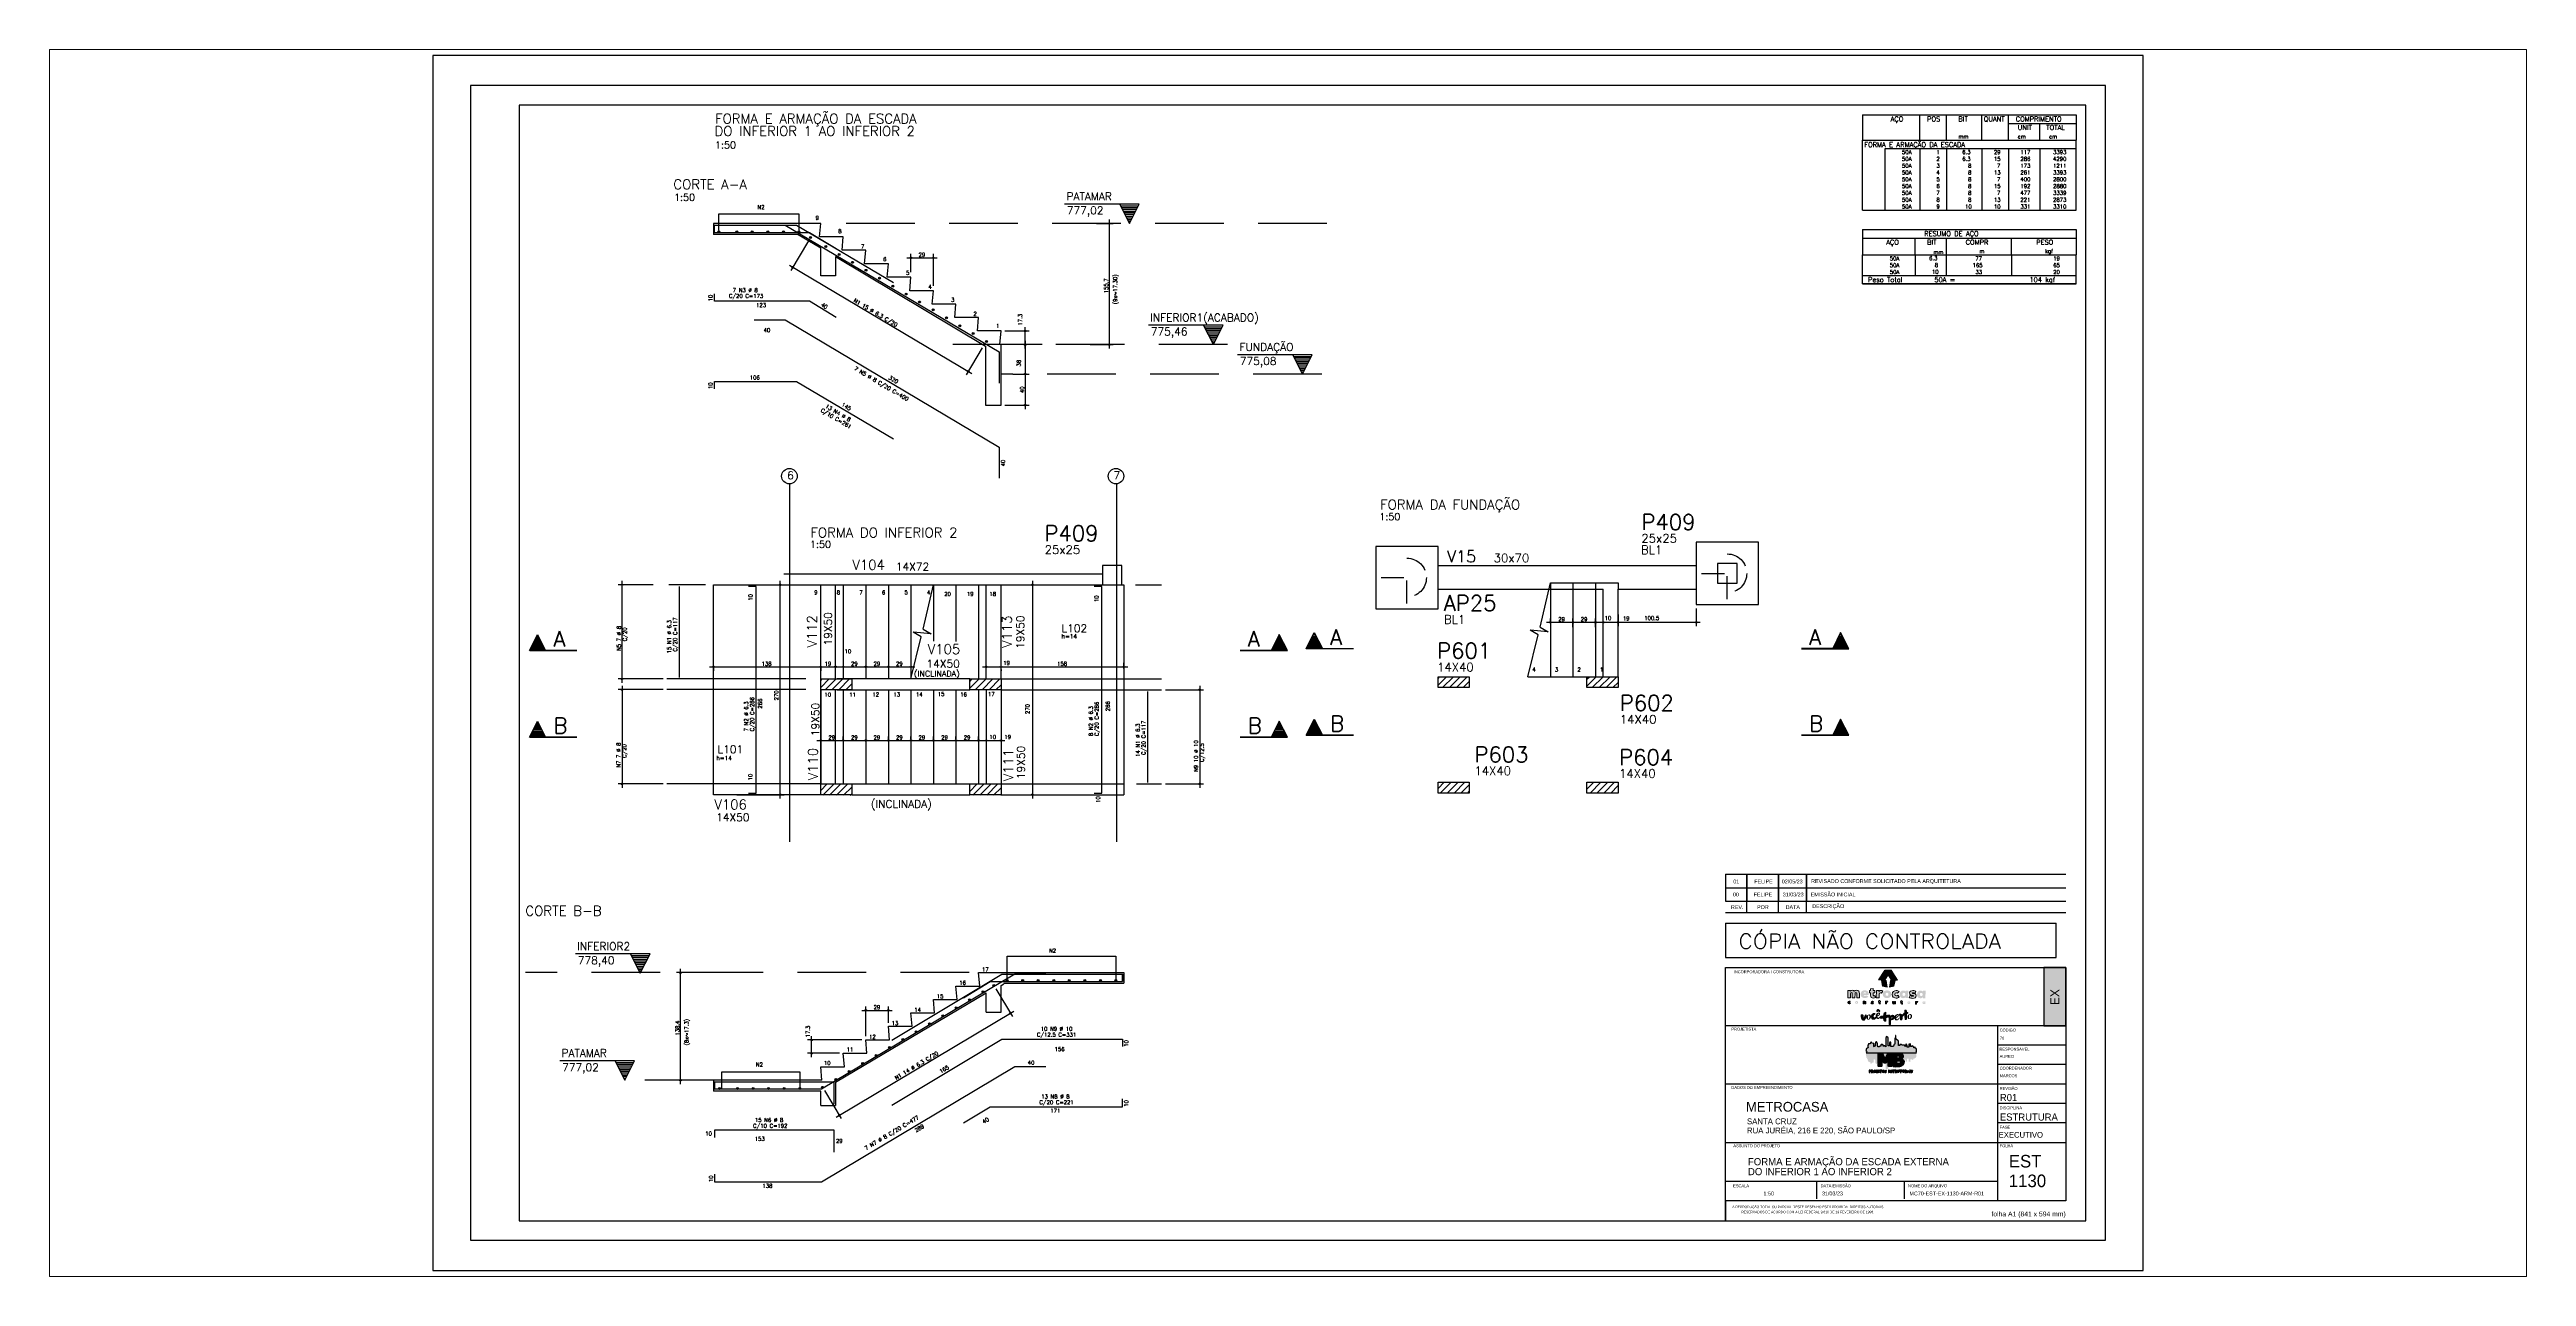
# Paper-space layout 'Layout1' of a CAD drawing. Extents: x 4.6 to 41.8, y 2.3 to 20.7.
# The model-space entities are those that its viewports show. They can reach past a viewport. Long polylines and large blocks are cut down to what shows.
import ezdxf
from ezdxf.enums import TextEntityAlignment as Align

# ---------------------------------------------------------------- set-up
doc = ezdxf.new("R2010")
doc.units = 0
doc.header["$MEASUREMENT"] = 0
for name, pattern in [('ESTILO_TQS_0001', [0.45, 0.3, -0.15]), ('ESTILO_TQS_0002', [0.4, 0.1, -0.3]), ('ESTILO_TQS_0004', [3.3, 2, -0.4, 0.05, -0.4, 0.05, -0.4]), ('HIDDEN', [9.525, 6.35, -3.175])]:
    doc.linetypes.add(name, pattern=pattern)
doc.layers.get('0').update_dxf_attribs({"linetype": 'CONTINUOUS'})
doc.layers.get('Defpoints').update_dxf_attribs({"linetype": 'CONTINUOUS'})
for name, color, linetype in [('213', 252, 'CONTINUOUS'), ('ARQ-MAR', 2, 'CONTINUOUS'), ('ARQ_CAR', 7, 'CONTINUOUS'), ('ARQ_CAR-TXT', 7, 'CONTINUOUS'), ('ARQ_FOLHA', 7, 'CONTINUOUS'), ('ARQ_TXT-2', 2, 'CONTINUOUS'), ('ARQ_TXT-4', 4, 'CONTINUOUS'), ('H7', 1, 'CONTINUOUS'), ('Layer 1', 7, 'CONTINUOUS'), ('PENA_01', 1, 'CONTINUOUS'), ('PENA_02', 2, 'CONTINUOUS'), ('PENA_03', 3, 'CONTINUOUS'), ('PENA_04', 4, 'CONTINUOUS'), ('PENA_05', 5, 'CONTINUOUS'), ('PENA_06', 6, 'CONTINUOUS'), ('PSG-NV1-HTC-251', 251, 'CONTINUOUS'), ('PSG-NV2-FLH-SELO', 1, 'CONTINUOUS'), ('ver', 20, 'CONTINUOUS'), ('xx-folha', 7, 'CONTINUOUS')]:
    doc.layers.add(name, color=color, linetype=linetype)
doc.styles.add('01-MILLEU', font='GOTHIC.TTF')
doc.styles.add('CARIMBO', font='romans.shx', dxfattribs={"height": 30})
doc.styles.add('R300', font='SIMPLEX.SHX', dxfattribs={"width": 1.1, "height": 5.5})
doc.styles.get("Standard").update_dxf_attribs({"font": 'ROMANS.SHX'})
doc.styles.add('TQS_ARIAL', font='arial.ttf')

# ---------------------------------------------------------------- blocks, each defined once
blk = doc.blocks.new('METROCASA')
at = {"layer": 'Layer 1', "true_color": 0xed1c24}
h = blk.add_hatch(color=240, dxfattribs=at)
h.dxf.hatch_style = 2
h.paths.add_polyline_path([(-1.29, 0.86), (-1.02, -0.59), (0.13, -0.85), (-0.13, 0.85)])
h.paths.add_polyline_path([(2.84, 0.94), (1.22, 3.51), (-0.37, 3.52), (1.27, 0.94)])
h.paths.add_polyline_path([(-2.08, 0.96), (-0.44, 0.95), (0.36, 2.19), (-0.45, 3.48)])
h.paths.add_polyline_path([(0.77, -0.85), (1.92, -0.6), (2.21, 0.84), (1.05, 0.84)])
at = {"layer": 'Layer 1', "true_color": 0x404041}
h = blk.add_hatch(color=250, dxfattribs=at)
h.dxf.hatch_style = 2
edge = h.paths.add_edge_path()
edge.add_spline(control_points=[(-3.66, -4.74), (-3.71, -4.74), (-3.72, -4.72), (-3.72, -4.71), (-3.72, -4.68), (-3.69, -4.68), (-3.66, -4.68), (-3.6, -4.68), (-3.52, -4.7), (-3.48, -4.72), (-3.48, -4.72), (-3.38, -4.57), (-3.38, -4.57), (-3.44, -4.52), (-3.54, -4.48), (-3.65, -4.48), (-3.81, -4.48), (-3.97, -4.54), (-3.97, -4.71), (-3.97, -4.87), (-3.81, -4.92), (-3.68, -4.93), (-3.63, -4.93), (-3.61, -4.94), (-3.61, -4.97), (-3.61, -4.99), (-3.63, -5), (-3.68, -5), (-3.73, -5), (-3.81, -4.99), (-3.92, -4.92), (-3.92, -4.92), (-4, -5.11), (-4, -5.11), (-3.92, -5.16), (-3.79, -5.2), (-3.67, -5.2), (-3.51, -5.2), (-3.36, -5.14), (-3.35, -4.97), (-3.35, -4.79), (-3.52, -4.75), (-3.66, -4.74)], knot_values=[0, 0, 0, 0, 1, 1, 1, 2, 2, 2, 3, 3, 3, 4, 4, 4, 5, 5, 5, 6, 6, 6, 7, 7, 7, 8, 8, 8, 9, 9, 9, 10, 10, 10, 11, 11, 11, 12, 12, 12, 13, 13, 13, 14, 14, 14, 14], degree=3, periodic=0)
edge = h.paths.add_edge_path()
edge.add_spline(control_points=[(-5.55, -4.47), (-5.62, -4.47), (-5.7, -4.5), (-5.76, -4.56), (-5.76, -4.56), (-5.77, -4.49), (-5.77, -4.49), (-5.77, -4.49), (-6, -4.49), (-6, -4.49), (-6, -4.49), (-6, -5.17), (-6, -5.17), (-6, -5.17), (-5.75, -5.17), (-5.75, -5.17), (-5.75, -5.17), (-5.75, -4.81), (-5.75, -4.81), (-5.75, -4.72), (-5.69, -4.68), (-5.63, -4.68), (-5.58, -4.68), (-5.54, -4.71), (-5.54, -4.79), (-5.54, -4.79), (-5.54, -5.17), (-5.54, -5.17), (-5.54, -5.17), (-5.29, -5.17), (-5.29, -5.17), (-5.29, -5.17), (-5.28, -4.79), (-5.28, -4.79), (-5.28, -4.55), (-5.4, -4.48), (-5.55, -4.47)], knot_values=[0, 0, 0, 0, 1, 1, 1, 2, 2, 2, 3, 3, 3, 4, 4, 4, 5, 5, 5, 6, 6, 6, 7, 7, 7, 8, 8, 8, 9, 9, 9, 10, 10, 10, 11, 11, 11, 12, 12, 12, 12], degree=3, periodic=0)
edge = h.paths.add_edge_path()
edge.add_spline(control_points=[(-7.69, -4.46), (-7.89, -4.46), (-8.08, -4.57), (-8.08, -4.82), (-8.08, -5.06), (-7.89, -5.17), (-7.69, -5.17), (-7.5, -5.18), (-7.3, -5.07), (-7.3, -4.82), (-7.3, -4.57), (-7.49, -4.47), (-7.69, -4.46)], knot_values=[0, 0, 0, 0, 1, 1, 1, 2, 2, 2, 3, 3, 3, 4, 4, 4, 4], degree=3, periodic=0)
edge = h.paths.add_edge_path()
edge.add_spline(control_points=[(-7.69, -4.97), (-7.78, -4.97), (-7.83, -4.9), (-7.83, -4.82), (-7.83, -4.74), (-7.78, -4.67), (-7.69, -4.67), (-7.6, -4.67), (-7.55, -4.74), (-7.55, -4.82), (-7.55, -4.9), (-7.61, -4.97), (-7.69, -4.97)], knot_values=[0, 0, 0, 0, 1, 1, 1, 2, 2, 2, 3, 3, 3, 4, 4, 4, 4], degree=3, periodic=0)
edge = h.paths.add_edge_path()
edge.add_spline(control_points=[(-9.57, -4.95), (-9.67, -4.95), (-9.72, -4.88), (-9.72, -4.81), (-9.72, -4.73), (-9.67, -4.66), (-9.57, -4.66), (-9.53, -4.66), (-9.49, -4.67), (-9.46, -4.71), (-9.46, -4.71), (-9.32, -4.56), (-9.32, -4.56), (-9.39, -4.49), (-9.49, -4.45), (-9.59, -4.45), (-9.78, -4.45), (-9.97, -4.56), (-9.97, -4.81), (-9.97, -5.06), (-9.78, -5.16), (-9.59, -5.16), (-9.48, -5.16), (-9.39, -5.12), (-9.3, -5.05), (-9.3, -5.05), (-9.45, -4.9), (-9.45, -4.9), (-9.48, -4.93), (-9.53, -4.95), (-9.57, -4.95)], knot_values=[0, 0, 0, 0, 1, 1, 1, 2, 2, 2, 3, 3, 3, 4, 4, 4, 5, 5, 5, 6, 6, 6, 7, 7, 7, 8, 8, 8, 9, 9, 9, 10, 10, 10, 10], degree=3, periodic=0)
edge = h.paths.add_edge_path()
edge.add_spline(control_points=[(-1.68, -5), (-1.72, -5), (-1.74, -4.98), (-1.74, -4.93), (-1.74, -4.93), (-1.74, -4.71), (-1.74, -4.71), (-1.74, -4.71), (-1.59, -4.71), (-1.59, -4.71), (-1.59, -4.71), (-1.59, -4.52), (-1.59, -4.52), (-1.59, -4.52), (-1.74, -4.52), (-1.74, -4.52), (-1.74, -4.52), (-1.74, -4.32), (-1.74, -4.32), (-1.74, -4.32), (-1.99, -4.34), (-1.99, -4.34), (-1.99, -4.34), (-1.99, -4.51), (-1.99, -4.51), (-1.99, -4.51), (-2.1, -4.51), (-2.1, -4.51), (-2.1, -4.51), (-2.1, -4.71), (-2.1, -4.71), (-2.1, -4.71), (-1.99, -4.71), (-1.99, -4.71), (-1.99, -4.71), (-1.99, -4.93), (-1.99, -4.93), (-2, -5.14), (-1.88, -5.21), (-1.74, -5.21), (-1.67, -5.21), (-1.61, -5.19), (-1.55, -5.16), (-1.55, -5.16), (-1.6, -4.97), (-1.6, -4.97), (-1.62, -4.99), (-1.65, -5), (-1.68, -5)], knot_values=[0, 0, 0, 0, 1, 1, 1, 2, 2, 2, 3, 3, 3, 4, 4, 4, 5, 5, 5, 6, 6, 6, 7, 7, 7, 8, 8, 8, 9, 9, 9, 10, 10, 10, 11, 11, 11, 12, 12, 12, 13, 13, 13, 14, 14, 14, 15, 15, 15, 16, 16, 16, 16], degree=3, periodic=0)
edge = h.paths.add_edge_path()
edge.add_spline(control_points=[(9.78, -4.57), (9.78, -4.57), (9.77, -4.65), (9.77, -4.65), (9.73, -4.59), (9.66, -4.56), (9.57, -4.56), (9.37, -4.56), (9.24, -4.71), (9.24, -4.91), (9.24, -5.11), (9.35, -5.25), (9.55, -5.26), (9.62, -5.27), (9.71, -5.24), (9.77, -5.18), (9.77, -5.18), (9.78, -5.25), (9.78, -5.25), (9.78, -5.25), (10.01, -5.25), (10.01, -5.25), (10.01, -5.25), (10.02, -4.57), (10.02, -4.57), (10.02, -4.57), (9.78, -4.57), (9.78, -4.57)], knot_values=[0, 0, 0, 0, 1, 1, 1, 2, 2, 2, 3, 3, 3, 4, 4, 4, 5, 5, 5, 6, 6, 6, 7, 7, 7, 8, 8, 8, 9, 9, 9, 9], degree=3, periodic=0)
edge = h.paths.add_edge_path()
edge.add_spline(control_points=[(9.62, -5.06), (9.55, -5.06), (9.49, -5), (9.49, -4.91), (9.49, -4.82), (9.55, -4.76), (9.62, -4.76), (9.71, -4.76), (9.76, -4.82), (9.76, -4.91), (9.76, -4.99), (9.71, -5.06), (9.62, -5.06)], knot_values=[0, 0, 0, 0, 1, 1, 1, 2, 2, 2, 3, 3, 3, 4, 4, 4, 4], degree=3, periodic=0)
edge = h.paths.add_edge_path()
edge.add_spline(control_points=[(7.69, -4.64), (7.69, -4.64), (7.68, -4.56), (7.68, -4.56), (7.68, -4.56), (7.45, -4.56), (7.45, -4.56), (7.45, -4.56), (7.45, -5.24), (7.45, -5.24), (7.45, -5.24), (7.7, -5.24), (7.7, -5.24), (7.7, -5.24), (7.7, -4.89), (7.7, -4.89), (7.7, -4.8), (7.76, -4.76), (7.82, -4.76), (7.86, -4.76), (7.89, -4.77), (7.93, -4.8), (7.93, -4.8), (8.04, -4.62), (8.04, -4.62), (7.99, -4.57), (7.93, -4.55), (7.86, -4.55), (7.79, -4.55), (7.73, -4.57), (7.69, -4.64)], knot_values=[0, 0, 0, 0, 1, 1, 1, 2, 2, 2, 3, 3, 3, 4, 4, 4, 5, 5, 5, 6, 6, 6, 7, 7, 7, 8, 8, 8, 9, 9, 9, 10, 10, 10, 10], degree=3, periodic=0)
edge = h.paths.add_edge_path()
edge.add_spline(control_points=[(5.76, -4.54), (5.56, -4.54), (5.37, -4.64), (5.37, -4.89), (5.37, -5.14), (5.56, -5.24), (5.75, -5.25), (5.95, -5.25), (6.14, -5.14), (6.14, -4.89), (6.15, -4.65), (5.96, -4.54), (5.76, -4.54)], knot_values=[0, 0, 0, 0, 1, 1, 1, 2, 2, 2, 3, 3, 3, 4, 4, 4, 4], degree=3, periodic=0)
edge = h.paths.add_edge_path()
edge.add_spline(control_points=[(5.76, -5.04), (5.67, -5.04), (5.62, -4.97), (5.62, -4.89), (5.62, -4.81), (5.67, -4.74), (5.76, -4.74), (5.85, -4.74), (5.9, -4.81), (5.9, -4.89), (5.9, -4.97), (5.84, -5.04), (5.76, -5.04)], knot_values=[0, 0, 0, 0, 1, 1, 1, 2, 2, 2, 3, 3, 3, 4, 4, 4, 4], degree=3, periodic=0)
edge = h.paths.add_edge_path()
edge.add_spline(control_points=[(4, -5.03), (3.96, -5.03), (3.94, -5.01), (3.93, -4.96), (3.93, -4.96), (3.94, -4.74), (3.94, -4.74), (3.94, -4.74), (4.09, -4.74), (4.09, -4.74), (4.09, -4.74), (4.09, -4.55), (4.09, -4.55), (4.09, -4.55), (3.94, -4.55), (3.94, -4.55), (3.94, -4.55), (3.94, -4.35), (3.94, -4.35), (3.94, -4.35), (3.69, -4.38), (3.69, -4.38), (3.69, -4.38), (3.69, -4.54), (3.69, -4.54), (3.69, -4.54), (3.58, -4.54), (3.58, -4.54), (3.58, -4.54), (3.58, -4.74), (3.58, -4.74), (3.58, -4.74), (3.69, -4.74), (3.69, -4.74), (3.69, -4.74), (3.68, -4.96), (3.68, -4.96), (3.68, -5.17), (3.8, -5.24), (3.93, -5.24), (4, -5.24), (4.07, -5.22), (4.13, -5.19), (4.13, -5.19), (4.08, -5), (4.08, -5), (4.05, -5.02), (4.03, -5.03), (4, -5.03)], knot_values=[0, 0, 0, 0, 1, 1, 1, 2, 2, 2, 3, 3, 3, 4, 4, 4, 5, 5, 5, 6, 6, 6, 7, 7, 7, 8, 8, 8, 9, 9, 9, 10, 10, 10, 11, 11, 11, 12, 12, 12, 13, 13, 13, 14, 14, 14, 15, 15, 15, 16, 16, 16, 16], degree=3, periodic=0)
edge = h.paths.add_edge_path()
edge.add_spline(control_points=[(2.03, -4.89), (2.03, -4.98), (1.97, -5.02), (1.91, -5.02), (1.87, -5.02), (1.82, -4.99), (1.82, -4.9), (1.82, -4.9), (1.82, -4.53), (1.82, -4.53), (1.82, -4.53), (1.57, -4.53), (1.57, -4.53), (1.57, -4.53), (1.57, -4.9), (1.57, -4.9), (1.57, -5.15), (1.69, -5.22), (1.83, -5.22), (1.9, -5.23), (1.99, -5.2), (2.05, -5.14), (2.05, -5.14), (2.06, -5.21), (2.06, -5.21), (2.06, -5.21), (2.28, -5.21), (2.28, -5.21), (2.28, -5.21), (2.28, -4.53), (2.28, -4.53), (2.28, -4.53), (2.03, -4.53), (2.03, -4.53), (2.03, -4.53), (2.03, -4.89), (2.03, -4.89)], knot_values=[0, 0, 0, 0, 1, 1, 1, 2, 2, 2, 3, 3, 3, 4, 4, 4, 5, 5, 5, 6, 6, 6, 7, 7, 7, 8, 8, 8, 9, 9, 9, 10, 10, 10, 11, 11, 11, 12, 12, 12, 12], degree=3, periodic=0)
edge = h.paths.add_edge_path()
edge.add_spline(control_points=[(-0.02, -4.59), (-0.02, -4.59), (-0.04, -4.52), (-0.04, -4.52), (-0.04, -4.52), (-0.26, -4.52), (-0.26, -4.52), (-0.26, -4.52), (-0.27, -5.2), (-0.27, -5.2), (-0.27, -5.2), (-0.02, -5.2), (-0.02, -5.2), (-0.02, -5.2), (-0.01, -4.85), (-0.01, -4.85), (-0.01, -4.76), (0.04, -4.72), (0.1, -4.72), (0.15, -4.72), (0.18, -4.73), (0.22, -4.76), (0.22, -4.76), (0.32, -4.58), (0.32, -4.58), (0.28, -4.53), (0.21, -4.51), (0.14, -4.5), (0.08, -4.5), (0.01, -4.53), (-0.02, -4.59)], knot_values=[0, 0, 0, 0, 1, 1, 1, 2, 2, 2, 3, 3, 3, 4, 4, 4, 5, 5, 5, 6, 6, 6, 7, 7, 7, 8, 8, 8, 9, 9, 9, 10, 10, 10, 10], degree=3, periodic=0)
at = {"layer": 'Layer 1', "true_color": 0xed1c24}
h = blk.add_hatch(color=240, dxfattribs=at)
h.dxf.hatch_style = 2
edge = h.paths.add_edge_path()
edge.add_spline(control_points=[(-1.94, -1.96), (-1.94, -1.96), (-1.98, -1.76), (-1.98, -1.76), (-1.98, -1.76), (-2.62, -1.75), (-2.62, -1.75), (-2.62, -1.75), (-2.63, -3.66), (-2.63, -3.66), (-2.63, -3.66), (-1.92, -3.66), (-1.92, -3.66), (-1.92, -3.66), (-1.91, -2.67), (-1.91, -2.67), (-1.91, -2.42), (-1.76, -2.31), (-1.58, -2.31), (-1.46, -2.31), (-1.38, -2.34), (-1.26, -2.43), (-1.26, -2.43), (-0.98, -1.92), (-0.98, -1.92), (-1.1, -1.79), (-1.28, -1.71), (-1.48, -1.71), (-1.66, -1.71), (-1.84, -1.79), (-1.94, -1.96)], knot_values=[0, 0, 0, 0, 1, 1, 1, 2, 2, 2, 3, 3, 3, 4, 4, 4, 5, 5, 5, 6, 6, 6, 7, 7, 7, 8, 8, 8, 9, 9, 9, 10, 10, 10, 10], degree=3, periodic=0)
edge = h.paths.add_edge_path()
edge.add_spline(control_points=[(-5.6, -1.69), (-6.11, -1.69), (-6.66, -1.99), (-6.66, -2.69), (-6.67, -3.38), (-6.16, -3.68), (-5.56, -3.68), (-5.23, -3.68), (-4.92, -3.58), (-4.69, -3.37), (-4.69, -3.37), (-5.04, -2.98), (-5.04, -2.98), (-5.16, -3.07), (-5.32, -3.13), (-5.53, -3.13), (-5.68, -3.13), (-5.9, -3.06), (-5.95, -2.89), (-5.95, -2.89), (-4.62, -2.89), (-4.62, -2.89), (-4.45, -2.14), (-4.92, -1.69), (-5.6, -1.69)], knot_values=[0, 0, 0, 0, 1, 1, 1, 2, 2, 2, 3, 3, 3, 4, 4, 4, 5, 5, 5, 6, 6, 6, 7, 7, 7, 8, 8, 8, 8], degree=3, periodic=0)
edge = h.paths.add_edge_path()
edge.add_spline(control_points=[(-5.94, -2.43), (-5.89, -2.12), (-5.27, -2.13), (-5.25, -2.43), (-5.25, -2.43), (-5.94, -2.43), (-5.94, -2.43)], knot_values=[0, 0, 0, 0, 1, 1, 1, 2, 2, 2, 2], degree=3, periodic=0)
edge = h.paths.add_edge_path()
edge.add_spline(control_points=[(4.86, -2), (4.76, -1.84), (4.58, -1.75), (4.31, -1.75), (3.75, -1.74), (3.38, -2.17), (3.38, -2.74), (3.37, -3.29), (3.68, -3.69), (4.24, -3.73), (4.45, -3.74), (4.71, -3.67), (4.87, -3.49), (4.87, -3.49), (4.9, -3.7), (4.9, -3.7), (4.9, -3.7), (5.56, -3.7), (5.56, -3.7), (5.56, -3.7), (5.57, -1.8), (5.57, -1.8), (5.57, -1.8), (4.9, -1.79), (4.9, -1.79), (4.9, -1.79), (4.86, -2), (4.86, -2)], knot_values=[0, 0, 0, 0, 1, 1, 1, 2, 2, 2, 3, 3, 3, 4, 4, 4, 5, 5, 5, 6, 6, 6, 7, 7, 7, 8, 8, 8, 9, 9, 9, 9], degree=3, periodic=0)
edge = h.paths.add_edge_path()
edge.add_spline(control_points=[(4.46, -3.16), (4.25, -3.16), (4.08, -3.01), (4.08, -2.74), (4.08, -2.47), (4.25, -2.32), (4.47, -2.32), (4.72, -2.32), (4.86, -2.49), (4.86, -2.74), (4.86, -2.97), (4.7, -3.16), (4.46, -3.16)], knot_values=[0, 0, 0, 0, 1, 1, 1, 2, 2, 2, 3, 3, 3, 4, 4, 4, 4], degree=3, periodic=0)
edge = h.paths.add_edge_path()
edge.add_spline(control_points=[(-7.68, -1.68), (-7.94, -1.68), (-8.15, -1.76), (-8.31, -1.95), (-8.4, -1.77), (-8.59, -1.69), (-8.78, -1.68), (-8.98, -1.68), (-9.19, -1.76), (-9.31, -1.92), (-9.31, -1.92), (-9.36, -1.72), (-9.36, -1.72), (-9.36, -1.72), (-9.95, -1.71), (-9.95, -1.71), (-9.95, -1.71), (-9.96, -3.62), (-9.96, -3.62), (-9.96, -3.62), (-9.26, -3.62), (-9.26, -3.62), (-9.26, -3.62), (-9.25, -2.58), (-9.25, -2.58), (-9.25, -2.37), (-9.12, -2.27), (-9, -2.27), (-8.87, -2.27), (-8.8, -2.35), (-8.8, -2.57), (-8.8, -2.57), (-8.81, -3.62), (-8.81, -3.62), (-8.81, -3.62), (-8.11, -3.63), (-8.11, -3.63), (-8.11, -3.63), (-8.1, -2.58), (-8.1, -2.58), (-8.1, -2.37), (-7.98, -2.29), (-7.86, -2.29), (-7.75, -2.29), (-7.66, -2.37), (-7.66, -2.57), (-7.66, -2.57), (-7.67, -3.63), (-7.67, -3.63), (-7.67, -3.63), (-6.96, -3.63), (-6.96, -3.63), (-6.96, -3.63), (-6.95, -2.57), (-6.95, -2.57), (-6.95, -1.94), (-7.26, -1.68), (-7.68, -1.68)], knot_values=[0, 0, 0, 0, 1, 1, 1, 2, 2, 2, 3, 3, 3, 4, 4, 4, 5, 5, 5, 6, 6, 6, 7, 7, 7, 8, 8, 8, 9, 9, 9, 10, 10, 10, 11, 11, 11, 12, 12, 12, 13, 13, 13, 14, 14, 14, 15, 15, 15, 16, 16, 16, 17, 17, 17, 18, 18, 18, 19, 19, 19, 19], degree=3, periodic=0)
edge = h.paths.add_edge_path()
edge.add_spline(control_points=[(-3.23, -3.11), (-3.34, -3.11), (-3.41, -3.06), (-3.42, -2.93), (-3.42, -2.93), (-3.41, -2.3), (-3.41, -2.3), (-3.41, -2.3), (-2.98, -2.3), (-2.98, -2.3), (-2.98, -2.3), (-2.98, -1.76), (-2.98, -1.76), (-2.98, -1.76), (-3.41, -1.76), (-3.41, -1.76), (-3.41, -1.76), (-3.4, -1.21), (-3.4, -1.21), (-3.4, -1.21), (-4.11, -1.28), (-4.11, -1.28), (-4.11, -1.28), (-4.11, -1.76), (-4.11, -1.76), (-4.11, -1.76), (-4.42, -1.75), (-4.42, -1.75), (-4.42, -1.75), (-4.42, -2.3), (-4.42, -2.3), (-4.42, -2.3), (-4.11, -2.3), (-4.11, -2.3), (-4.11, -2.3), (-4.12, -2.92), (-4.12, -2.92), (-4.13, -3.52), (-3.79, -3.69), (-3.42, -3.7), (-3.22, -3.7), (-3.03, -3.66), (-2.87, -3.57), (-2.87, -3.57), (-3.02, -3.05), (-3.02, -3.05), (-3.08, -3.09), (-3.16, -3.11), (-3.23, -3.11)], knot_values=[0, 0, 0, 0, 1, 1, 1, 2, 2, 2, 3, 3, 3, 4, 4, 4, 5, 5, 5, 6, 6, 6, 7, 7, 7, 8, 8, 8, 9, 9, 9, 10, 10, 10, 11, 11, 11, 12, 12, 12, 13, 13, 13, 14, 14, 14, 15, 15, 15, 16, 16, 16, 16], degree=3, periodic=0)
edge = h.paths.add_edge_path()
edge.add_spline(control_points=[(2.53, -3.13), (2.26, -3.13), (2.12, -2.94), (2.12, -2.74), (2.12, -2.5), (2.27, -2.3), (2.54, -2.3), (2.66, -2.3), (2.77, -2.35), (2.86, -2.44), (2.86, -2.44), (3.24, -2.04), (3.24, -2.04), (3.04, -1.84), (2.77, -1.74), (2.5, -1.74), (1.96, -1.73), (1.43, -2.04), (1.42, -2.73), (1.42, -3.44), (1.94, -3.72), (2.5, -3.72), (2.78, -3.72), (3.06, -3.6), (3.28, -3.4), (3.28, -3.4), (2.88, -2.98), (2.88, -2.98), (2.79, -3.08), (2.66, -3.13), (2.53, -3.13)], knot_values=[0, 0, 0, 0, 1, 1, 1, 2, 2, 2, 3, 3, 3, 4, 4, 4, 5, 5, 5, 6, 6, 6, 7, 7, 7, 8, 8, 8, 9, 9, 9, 10, 10, 10, 10], degree=3, periodic=0)
edge = h.paths.add_edge_path()
edge.add_spline(control_points=[(9.37, -1.82), (9.37, -1.82), (9.33, -2.02), (9.33, -2.02), (9.23, -1.87), (9.04, -1.77), (8.77, -1.77), (8.22, -1.77), (7.85, -2.2), (7.84, -2.76), (7.84, -3.31), (8.15, -3.71), (8.71, -3.75), (8.92, -3.76), (9.17, -3.7), (9.34, -3.51), (9.34, -3.51), (9.37, -3.72), (9.37, -3.72), (9.37, -3.72), (10.02, -3.72), (10.02, -3.72), (10.02, -3.72), (10.03, -1.82), (10.03, -1.82), (10.03, -1.82), (9.37, -1.82), (9.37, -1.82)], knot_values=[0, 0, 0, 0, 1, 1, 1, 2, 2, 2, 3, 3, 3, 4, 4, 4, 5, 5, 5, 6, 6, 6, 7, 7, 7, 8, 8, 8, 9, 9, 9, 9], degree=3, periodic=0)
edge = h.paths.add_edge_path()
edge.add_spline(control_points=[(8.93, -3.18), (8.71, -3.18), (8.55, -3.03), (8.55, -2.76), (8.55, -2.5), (8.72, -2.34), (8.93, -2.35), (9.18, -2.35), (9.32, -2.51), (9.32, -2.77), (9.32, -2.99), (9.17, -3.18), (8.93, -3.18)], knot_values=[0, 0, 0, 0, 1, 1, 1, 2, 2, 2, 3, 3, 3, 4, 4, 4, 4], degree=3, periodic=0)
edge = h.paths.add_edge_path()
edge.add_spline(control_points=[(6.78, -2.48), (6.66, -2.48), (6.63, -2.42), (6.63, -2.39), (6.63, -2.32), (6.7, -2.29), (6.8, -2.3), (6.96, -2.29), (7.18, -2.35), (7.28, -2.41), (7.28, -2.41), (7.58, -1.99), (7.58, -1.99), (7.4, -1.85), (7.12, -1.76), (6.81, -1.76), (6.36, -1.75), (5.93, -1.92), (5.93, -2.38), (5.92, -2.84), (6.37, -2.99), (6.74, -3), (6.88, -3.02), (6.94, -3.05), (6.94, -3.11), (6.94, -3.17), (6.87, -3.2), (6.75, -3.2), (6.59, -3.19), (6.36, -3.18), (6.07, -2.98), (6.07, -2.98), (5.84, -3.5), (5.84, -3.5), (6.05, -3.66), (6.43, -3.75), (6.76, -3.76), (7.22, -3.76), (7.65, -3.58), (7.65, -3.11), (7.65, -2.61), (7.17, -2.49), (6.78, -2.48)], knot_values=[0, 0, 0, 0, 1, 1, 1, 2, 2, 2, 3, 3, 3, 4, 4, 4, 5, 5, 5, 6, 6, 6, 7, 7, 7, 8, 8, 8, 9, 9, 9, 10, 10, 10, 11, 11, 11, 12, 12, 12, 13, 13, 13, 14, 14, 14, 14], degree=3, periodic=0)
edge = h.paths.add_edge_path()
edge.add_spline(control_points=[(0.13, -1.72), (-0.42, -1.72), (-0.95, -2.01), (-0.96, -2.72), (-0.96, -3.41), (-0.42, -3.71), (0.12, -3.72), (0.66, -3.72), (1.21, -3.42), (1.22, -2.73), (1.22, -2.03), (0.7, -1.73), (0.13, -1.72)], knot_values=[0, 0, 0, 0, 1, 1, 1, 2, 2, 2, 3, 3, 3, 4, 4, 4, 4], degree=3, periodic=0)
edge = h.paths.add_edge_path()
edge.add_spline(control_points=[(0.13, -3.13), (-0.12, -3.13), (-0.27, -2.94), (-0.26, -2.72), (-0.26, -2.5), (-0.12, -2.3), (0.13, -2.31), (0.38, -2.31), (0.52, -2.5), (0.52, -2.72), (0.52, -2.96), (0.37, -3.14), (0.13, -3.13)], knot_values=[0, 0, 0, 0, 1, 1, 1, 2, 2, 2, 3, 3, 3, 4, 4, 4, 4], degree=3, periodic=0)
at = {"layer": 'Layer 1', "true_color": 0x404041}
h = blk.add_hatch(color=250, dxfattribs=at)
h.dxf.hatch_style = 2
edge = h.paths.add_edge_path()
edge.add_spline(control_points=[(-2.43, -7.17), (-2.4, -7.16), (-2.38, -7.15), (-2.36, -7.14), (-2.33, -7.13), (-2.31, -7.11), (-2.3, -7.09), (-2.28, -7.07), (-2.26, -7.04), (-2.24, -7.01), (-2.22, -6.98), (-2.2, -6.95), (-2.17, -6.92), (-2.15, -6.93), (-2.11, -6.95), (-2.08, -6.98), (-2.05, -7.01), (-2.01, -7.04), (-1.98, -7.06), (-1.94, -7.09), (-1.9, -7.11), (-1.87, -7.13), (-1.84, -7.14), (-1.81, -7.14), (-1.78, -7.12), (-1.75, -7.1), (-1.75, -7.07), (-1.76, -7.02), (-1.78, -6.98), (-1.8, -6.94), (-1.84, -6.89), (-1.87, -6.84), (-1.91, -6.8), (-1.96, -6.76), (-2, -6.72), (-2.04, -6.69), (-2.07, -6.68), (-2.11, -6.66), (-2.15, -6.65), (-2.18, -6.64), (-2.21, -6.64), (-2.24, -6.64), (-2.26, -6.65), (-2.29, -6.66), (-2.31, -6.68), (-2.33, -6.71), (-2.35, -6.73), (-2.36, -6.77), (-2.38, -6.82), (-2.4, -6.84), (-2.41, -6.87), (-2.43, -6.91), (-2.44, -6.95), (-2.46, -6.99), (-2.47, -7.03), (-2.48, -7.07), (-2.48, -7.11), (-2.48, -7.14), (-2.47, -7.16), (-2.46, -7.18), (-2.43, -7.17)], knot_values=[0, 0, 0, 0, 1, 1, 1, 2, 2, 2, 3, 3, 3, 4, 4, 4, 5, 5, 5, 6, 6, 6, 7, 7, 7, 8, 8, 8, 9, 9, 9, 10, 10, 10, 11, 11, 11, 12, 12, 12, 13, 13, 13, 14, 14, 14, 15, 15, 15, 16, 16, 16, 17, 17, 17, 18, 18, 18, 19, 19, 19, 20, 20, 20, 20], degree=3, periodic=0)
edge = h.paths.add_edge_path()
edge.add_spline(control_points=[(-5.26, -8.04), (-5.28, -8.03), (-5.33, -8.05), (-5.4, -8.1), (-5.49, -8.17), (-5.55, -8.25), (-5.6, -8.35), (-5.65, -8.45), (-5.69, -8.55), (-5.71, -8.65), (-5.74, -8.76), (-5.76, -8.85), (-5.77, -8.93), (-5.78, -9.02), (-5.8, -9.07), (-5.81, -9.1), (-5.83, -9.13), (-5.85, -9.12), (-5.88, -9.08), (-5.91, -9.04), (-5.94, -8.98), (-5.97, -8.89), (-6, -8.8), (-6.02, -8.7), (-6.04, -8.57), (-6.05, -8.44), (-6.05, -8.3), (-6.03, -8.14), (-6.03, -8.11), (-6.04, -8.08), (-6.06, -8.06), (-6.09, -8.03), (-6.12, -8.01), (-6.16, -8), (-6.2, -7.98), (-6.25, -7.98), (-6.3, -7.98), (-6.35, -7.99), (-6.4, -8), (-6.45, -8.03), (-6.48, -8.05), (-6.5, -8.08), (-6.52, -8.13), (-6.53, -8.18), (-6.53, -8.24), (-6.53, -8.31), (-6.53, -8.38), (-6.52, -8.45), (-6.5, -8.52), (-6.49, -8.6), (-6.47, -8.67), (-6.45, -8.74), (-6.43, -8.81), (-6.41, -8.87), (-6.39, -8.93), (-6.36, -8.98), (-6.34, -9.03), (-6.32, -9.05), (-6.29, -9.1), (-6.26, -9.14), (-6.23, -9.18), (-6.19, -9.23), (-6.16, -9.27), (-6.11, -9.3), (-6.07, -9.34), (-6.02, -9.36), (-5.96, -9.37), (-5.9, -9.38), (-5.83, -9.38), (-5.75, -9.35), (-5.71, -9.34), (-5.67, -9.31), (-5.63, -9.25), (-5.58, -9.19), (-5.54, -9.12), (-5.51, -9.05), (-5.47, -8.98), (-5.44, -8.9), (-5.41, -8.82), (-5.38, -8.74), (-5.36, -8.67), (-5.34, -8.61), (-5.32, -8.53), (-5.29, -8.44), (-5.27, -8.36), (-5.25, -8.27), (-5.23, -8.2), (-5.23, -8.15), (-5.22, -8.09), (-5.23, -8.06), (-5.26, -8.04)], knot_values=[0, 0, 0, 0, 1, 1, 1, 2, 2, 2, 3, 3, 3, 4, 4, 4, 5, 5, 5, 6, 6, 6, 7, 7, 7, 8, 8, 8, 9, 9, 9, 10, 10, 10, 11, 11, 11, 12, 12, 12, 13, 13, 13, 14, 14, 14, 15, 15, 15, 16, 16, 16, 17, 17, 17, 18, 18, 18, 19, 19, 19, 20, 20, 20, 21, 21, 21, 22, 22, 22, 23, 23, 23, 24, 24, 24, 25, 25, 25, 26, 26, 26, 27, 27, 27, 28, 28, 28, 29, 29, 29, 30, 30, 30, 30], degree=3, periodic=0)
edge = h.paths.add_edge_path()
edge.add_spline(control_points=[(-1.57, -8.39), (-1.57, -8.35), (-1.58, -8.33), (-1.6, -8.33), (-1.62, -8.34), (-1.64, -8.36), (-1.66, -8.39), (-1.68, -8.43), (-1.71, -8.47), (-1.75, -8.52), (-1.78, -8.56), (-1.82, -8.61), (-1.87, -8.65), (-1.92, -8.7), (-1.99, -8.73), (-2.07, -8.75), (-2.11, -8.76), (-2.14, -8.76), (-2.17, -8.75), (-2.19, -8.74), (-2.22, -8.73), (-2.24, -8.72), (-2.26, -8.7), (-2.27, -8.68), (-2.28, -8.66), (-2.3, -8.64), (-2.31, -8.61), (-2.31, -8.59), (-2.33, -8.53), (-2.34, -8.45), (-2.33, -8.37), (-2.27, -8.37), (-2.2, -8.36), (-2.14, -8.33), (-2.08, -8.31), (-2.02, -8.28), (-1.96, -8.23), (-1.89, -8.19), (-1.83, -8.12), (-1.77, -8.03), (-1.71, -7.95), (-1.68, -7.87), (-1.66, -7.8), (-1.65, -7.72), (-1.65, -7.65), (-1.67, -7.59), (-1.69, -7.53), (-1.72, -7.48), (-1.77, -7.45), (-1.81, -7.41), (-1.87, -7.39), (-1.93, -7.39), (-2, -7.4), (-2.06, -7.41), (-2.13, -7.43), (-2.2, -7.44), (-2.26, -7.47), (-2.32, -7.5), (-2.38, -7.53), (-2.44, -7.57), (-2.49, -7.62), (-2.54, -7.67), (-2.58, -7.72), (-2.62, -7.78), (-2.66, -7.87), (-2.7, -7.94), (-2.72, -8.02), (-2.74, -8.1), (-2.75, -8.16), (-2.76, -8.22), (-2.77, -8.29), (-2.77, -8.36), (-2.76, -8.42), (-2.75, -8.52), (-2.72, -8.62), (-2.68, -8.71), (-2.65, -8.78), (-2.6, -8.86), (-2.54, -8.92), (-2.47, -8.99), (-2.39, -9.03), (-2.28, -9.05), (-2.17, -9.07), (-2.07, -9.07), (-1.98, -9.04), (-1.9, -9.01), (-1.83, -8.97), (-1.78, -8.91), (-1.72, -8.86), (-1.68, -8.8), (-1.64, -8.73), (-1.61, -8.66), (-1.59, -8.6), (-1.58, -8.54), (-1.57, -8.48), (-1.56, -8.43), (-1.57, -8.39)], knot_values=[0, 0, 0, 0, 1, 1, 1, 2, 2, 2, 3, 3, 3, 4, 4, 4, 5, 5, 5, 6, 6, 6, 7, 7, 7, 8, 8, 8, 9, 9, 9, 10, 10, 10, 11, 11, 11, 12, 12, 12, 13, 13, 13, 14, 14, 14, 15, 15, 15, 16, 16, 16, 17, 17, 17, 18, 18, 18, 19, 19, 19, 20, 20, 20, 21, 21, 21, 22, 22, 22, 23, 23, 23, 24, 24, 24, 25, 25, 25, 26, 26, 26, 27, 27, 27, 28, 28, 28, 29, 29, 29, 30, 30, 30, 31, 31, 31, 32, 32, 32, 32], degree=3, periodic=0)
edge = h.paths.add_edge_path()
edge.add_spline(control_points=[(-2.31, -8.07), (-2.31, -8.04), (-2.3, -8.01), (-2.29, -7.98), (-2.27, -7.95), (-2.25, -7.9), (-2.23, -7.85), (-2.2, -7.81), (-2.17, -7.77), (-2.14, -7.75), (-2.1, -7.72), (-2.07, -7.7), (-2.03, -7.69), (-1.99, -7.67), (-1.95, -7.66), (-1.91, -7.65), (-1.9, -7.67), (-1.91, -7.7), (-1.91, -7.72), (-1.92, -7.75), (-1.93, -7.78), (-1.94, -7.81), (-1.95, -7.85), (-1.97, -7.89), (-2.01, -7.94), (-2.04, -7.99), (-2.07, -8.02), (-2.11, -8.05), (-2.15, -8.07), (-2.18, -8.09), (-2.21, -8.1), (-2.25, -8.11), (-2.29, -8.12), (-2.32, -8.13), (-2.32, -8.11), (-2.32, -8.09), (-2.31, -8.07)], knot_values=[0, 0, 0, 0, 1, 1, 1, 2, 2, 2, 3, 3, 3, 4, 4, 4, 5, 5, 5, 6, 6, 6, 7, 7, 7, 8, 8, 8, 9, 9, 9, 10, 10, 10, 11, 11, 11, 12, 12, 12, 12], degree=3, periodic=0)
edge = h.paths.add_edge_path()
edge.add_spline(control_points=[(-4.11, -8.09), (-4.16, -8), (-4.24, -7.93), (-4.34, -7.88), (-4.36, -7.87), (-4.38, -7.87), (-4.39, -7.87), (-4.4, -7.88), (-4.41, -7.89), (-4.43, -7.9), (-4.45, -7.92), (-4.48, -7.93), (-4.52, -7.95), (-4.57, -7.97), (-4.64, -7.99), (-4.74, -8), (-4.84, -8.02), (-4.93, -8.06), (-5, -8.14), (-5.07, -8.21), (-5.12, -8.29), (-5.15, -8.39), (-5.18, -8.48), (-5.2, -8.59), (-5.19, -8.69), (-5.18, -8.8), (-5.16, -8.89), (-5.11, -8.98), (-5.06, -9.06), (-5, -9.13), (-4.91, -9.18), (-4.82, -9.23), (-4.72, -9.25), (-4.59, -9.24), (-4.49, -9.22), (-4.4, -9.19), (-4.32, -9.13), (-4.24, -9.07), (-4.18, -9), (-4.12, -8.92), (-4.07, -8.84), (-4.03, -8.75), (-4.01, -8.65), (-3.99, -8.55), (-3.99, -8.45), (-4, -8.36), (-4.02, -8.26), (-4.05, -8.17), (-4.11, -8.09)], knot_values=[0, 0, 0, 0, 1, 1, 1, 2, 2, 2, 3, 3, 3, 4, 4, 4, 5, 5, 5, 6, 6, 6, 7, 7, 7, 8, 8, 8, 9, 9, 9, 10, 10, 10, 11, 11, 11, 12, 12, 12, 13, 13, 13, 14, 14, 14, 15, 15, 15, 16, 16, 16, 16], degree=3, periodic=0)
edge = h.paths.add_edge_path()
edge.add_spline(control_points=[(-4.4, -8.7), (-4.42, -8.76), (-4.44, -8.82), (-4.46, -8.88), (-4.48, -8.94), (-4.51, -8.98), (-4.54, -9.02), (-4.57, -9.06), (-4.6, -9.08), (-4.63, -9.09), (-4.66, -9.1), (-4.68, -9.08), (-4.7, -9.05), (-4.73, -9.01), (-4.74, -8.96), (-4.76, -8.9), (-4.77, -8.84), (-4.77, -8.77), (-4.78, -8.7), (-4.78, -8.62), (-4.78, -8.55), (-4.78, -8.48), (-4.78, -8.41), (-4.77, -8.36), (-4.76, -8.3), (-4.75, -8.25), (-4.74, -8.22), (-4.73, -8.21), (-4.68, -8.16), (-4.64, -8.14), (-4.6, -8.14), (-4.55, -8.14), (-4.5, -8.17), (-4.44, -8.23), (-4.41, -8.25), (-4.4, -8.29), (-4.39, -8.34), (-4.37, -8.39), (-4.37, -8.44), (-4.37, -8.5), (-4.38, -8.57), (-4.39, -8.63), (-4.4, -8.7)], knot_values=[0, 0, 0, 0, 1, 1, 1, 2, 2, 2, 3, 3, 3, 4, 4, 4, 5, 5, 5, 6, 6, 6, 7, 7, 7, 8, 8, 8, 9, 9, 9, 10, 10, 10, 11, 11, 11, 12, 12, 12, 13, 13, 13, 14, 14, 14, 14], degree=3, periodic=0)
edge = h.paths.add_edge_path()
edge.add_spline(control_points=[(-2.78, -8.64), (-2.8, -8.64), (-2.82, -8.66), (-2.85, -8.69), (-2.88, -8.72), (-2.92, -8.74), (-2.96, -8.77), (-3, -8.79), (-3.05, -8.81), (-3.1, -8.82), (-3.15, -8.84), (-3.21, -8.83), (-3.28, -8.81), (-3.32, -8.8), (-3.36, -8.77), (-3.39, -8.72), (-3.41, -8.67), (-3.43, -8.6), (-3.44, -8.53), (-3.45, -8.46), (-3.45, -8.39), (-3.44, -8.31), (-3.43, -8.23), (-3.41, -8.15), (-3.39, -8.08), (-3.36, -8.01), (-3.32, -7.96), (-3.27, -7.93), (-3.23, -7.9), (-3.18, -7.88), (-3.13, -7.87), (-3.09, -7.86), (-3.05, -7.86), (-3.01, -7.86), (-2.98, -7.86), (-2.96, -7.86), (-2.95, -7.85), (-2.94, -7.83), (-2.95, -7.8), (-2.98, -7.76), (-3.02, -7.73), (-3.06, -7.7), (-3.12, -7.68), (-3.18, -7.67), (-3.25, -7.66), (-3.33, -7.67), (-3.41, -7.68), (-3.49, -7.72), (-3.58, -7.79), (-3.67, -7.86), (-3.74, -7.94), (-3.79, -8.03), (-3.84, -8.12), (-3.87, -8.21), (-3.89, -8.3), (-3.9, -8.39), (-3.9, -8.48), (-3.89, -8.57), (-3.88, -8.66), (-3.85, -8.74), (-3.82, -8.82), (-3.78, -8.89), (-3.73, -8.96), (-3.68, -9.01), (-3.62, -9.06), (-3.56, -9.1), (-3.49, -9.12), (-3.41, -9.14), (-3.34, -9.15), (-3.27, -9.14), (-3.21, -9.13), (-3.15, -9.11), (-3.09, -9.09), (-3.03, -9.06), (-2.98, -9.02), (-2.93, -8.98), (-2.89, -8.94), (-2.85, -8.9), (-2.82, -8.86), (-2.76, -8.78), (-2.73, -8.72), (-2.72, -8.68), (-2.72, -8.63), (-2.74, -8.62), (-2.78, -8.64)], knot_values=[0, 0, 0, 0, 1, 1, 1, 2, 2, 2, 3, 3, 3, 4, 4, 4, 5, 5, 5, 6, 6, 6, 7, 7, 7, 8, 8, 8, 9, 9, 9, 10, 10, 10, 11, 11, 11, 12, 12, 12, 13, 13, 13, 14, 14, 14, 15, 15, 15, 16, 16, 16, 17, 17, 17, 18, 18, 18, 19, 19, 19, 20, 20, 20, 21, 21, 21, 22, 22, 22, 23, 23, 23, 24, 24, 24, 25, 25, 25, 26, 26, 26, 27, 27, 27, 28, 28, 28, 28], degree=3, periodic=0)
at = {"layer": 'Layer 1', "true_color": 0x1b8e45}
h = blk.add_hatch(color=114, dxfattribs=at)
h.dxf.hatch_style = 2
edge = h.paths.add_edge_path()
edge.add_spline(control_points=[(0.79, -8.06), (0.59, -8.03), (-0.17, -8.19), (-0.17, -8.19), (-0.17, -8.19), (-0.11, -7.43), (-0.17, -7.33), (-0.22, -7.23), (-0.47, -7.45), (-0.61, -7.52), (-0.74, -7.59), (-0.74, -8.26), (-0.74, -8.26), (-0.74, -8.26), (-1.25, -8.38), (-1.45, -8.38), (-1.45, -8.43), (-1.45, -8.49), (-1.47, -8.56), (-1.48, -8.63), (-1.51, -8.7), (-1.54, -8.78), (-1.56, -8.82), (-1.58, -8.86), (-1.61, -8.89), (-1.61, -8.9), (-1.61, -8.9), (-1.6, -8.9), (-1.35, -8.97), (-0.75, -8.8), (-0.75, -8.8), (-0.75, -8.8), (-0.76, -9.13), (-0.67, -9.41), (-0.58, -9.69), (-0.21, -9.73), (-0.18, -9.61), (-0.15, -9.49), (-0.17, -8.73), (-0.17, -8.73), (-0.17, -8.73), (0.36, -8.62), (0.55, -8.6), (0.75, -8.58), (0.98, -8.09), (0.79, -8.06)], knot_values=[0, 0, 0, 0, 1, 1, 1, 2, 2, 2, 3, 3, 3, 4, 4, 4, 5, 5, 5, 6, 6, 6, 7, 7, 7, 8, 8, 8, 9, 9, 9, 10, 10, 10, 11, 11, 11, 12, 12, 12, 13, 13, 13, 14, 14, 14, 15, 15, 15, 15], degree=3, periodic=0)
at = {"layer": 'Layer 1', "true_color": 0x404041}
h = blk.add_hatch(color=250, dxfattribs=at)
h.dxf.hatch_style = 2
edge = h.paths.add_edge_path()
edge.add_spline(control_points=[(3.23, -8.73), (3.21, -8.72), (3.19, -8.73), (3.17, -8.77), (3.15, -8.81), (3.12, -8.85), (3.09, -8.9), (3.05, -8.95), (3.01, -9), (2.96, -9.05), (2.91, -9.1), (2.85, -9.13), (2.77, -9.15), (2.73, -9.16), (2.7, -9.16), (2.67, -9.16), (2.64, -9.15), (2.62, -9.14), (2.6, -9.13), (2.58, -9.11), (2.57, -9.09), (2.55, -9.07), (2.54, -9.05), (2.53, -9.03), (2.52, -9), (2.5, -8.94), (2.49, -8.87), (2.5, -8.79), (2.56, -8.79), (2.62, -8.77), (2.68, -8.74), (2.74, -8.72), (2.8, -8.68), (2.86, -8.64), (2.93, -8.59), (2.99, -8.52), (3.05, -8.43), (3.1, -8.35), (3.13, -8.27), (3.14, -8.2), (3.16, -8.12), (3.15, -8.05), (3.13, -7.99), (3.11, -7.94), (3.08, -7.89), (3.03, -7.85), (2.99, -7.82), (2.93, -7.8), (2.87, -7.81), (2.8, -7.81), (2.74, -7.82), (2.67, -7.84), (2.6, -7.86), (2.54, -7.89), (2.48, -7.92), (2.42, -7.96), (2.37, -8), (2.31, -8.05), (2.26, -8.09), (2.22, -8.15), (2.19, -8.21), (2.16, -8.27), (2.12, -8.34), (2.1, -8.42), (2.07, -8.5), (2.06, -8.58), (2.05, -8.66), (2.04, -8.75), (2.04, -8.83), (2.05, -8.92), (2.06, -9), (2.08, -9.08), (2.12, -9.15), (2.15, -9.23), (2.19, -9.29), (2.25, -9.34), (2.31, -9.39), (2.38, -9.43), (2.46, -9.44), (2.57, -9.47), (2.66, -9.47), (2.75, -9.44), (2.83, -9.42), (2.91, -9.38), (2.97, -9.33), (3.04, -9.28), (3.09, -9.22), (3.14, -9.16), (3.18, -9.09), (3.21, -9.02), (3.23, -8.96), (3.26, -8.9), (3.27, -8.85), (3.27, -8.81), (3.26, -8.76), (3.25, -8.74), (3.23, -8.73)], knot_values=[0, 0, 0, 0, 1, 1, 1, 2, 2, 2, 3, 3, 3, 4, 4, 4, 5, 5, 5, 6, 6, 6, 7, 7, 7, 8, 8, 8, 9, 9, 9, 10, 10, 10, 11, 11, 11, 12, 12, 12, 13, 13, 13, 14, 14, 14, 15, 15, 15, 16, 16, 16, 17, 17, 17, 18, 18, 18, 19, 19, 19, 20, 20, 20, 21, 21, 21, 22, 22, 22, 23, 23, 23, 24, 24, 24, 25, 25, 25, 26, 26, 26, 27, 27, 27, 28, 28, 28, 29, 29, 29, 30, 30, 30, 31, 31, 31, 32, 32, 32, 32], degree=3, periodic=0)
edge = h.paths.add_edge_path()
edge.add_spline(control_points=[(2.49, -8.48), (2.5, -8.45), (2.51, -8.43), (2.52, -8.39), (2.53, -8.35), (2.55, -8.31), (2.59, -8.27), (2.63, -8.21), (2.66, -8.16), (2.7, -8.13), (2.74, -8.1), (2.77, -8.08), (2.8, -8.07), (2.84, -8.06), (2.87, -8.05), (2.9, -8.06), (2.91, -8.08), (2.92, -8.11), (2.91, -8.14), (2.91, -8.16), (2.9, -8.19), (2.89, -8.23), (2.87, -8.27), (2.85, -8.3), (2.81, -8.34), (2.77, -8.39), (2.73, -8.42), (2.69, -8.45), (2.65, -8.47), (2.62, -8.49), (2.59, -8.51), (2.56, -8.52), (2.52, -8.53), (2.5, -8.54), (2.49, -8.53), (2.49, -8.5), (2.49, -8.48)], knot_values=[0, 0, 0, 0, 1, 1, 1, 2, 2, 2, 3, 3, 3, 4, 4, 4, 5, 5, 5, 6, 6, 6, 7, 7, 7, 8, 8, 8, 9, 9, 9, 10, 10, 10, 11, 11, 11, 12, 12, 12, 12], degree=3, periodic=0)
edge = h.paths.add_edge_path()
edge.add_spline(control_points=[(1.86, -8.24), (1.82, -8.2), (1.78, -8.18), (1.72, -8.16), (1.67, -8.14), (1.62, -8.13), (1.56, -8.13), (1.48, -8.13), (1.42, -8.15), (1.36, -8.18), (1.3, -8.22), (1.25, -8.26), (1.21, -8.3), (1.17, -8.34), (1.14, -8.38), (1.11, -8.42), (1.09, -8.46), (1.07, -8.48), (1.06, -8.5), (1.05, -8.51), (1.04, -8.51), (1.04, -8.48), (1.04, -8.46), (1.03, -8.43), (1.03, -8.39), (1.03, -8.35), (1.02, -8.31), (1.02, -8.27), (1.01, -8.26), (1.01, -8.25), (1.01, -8.24), (0.9, -8.44), (0.79, -8.63), (0.67, -8.81), (0.67, -8.82), (0.67, -8.83), (0.67, -8.84), (0.67, -8.98), (0.66, -9.12), (0.66, -9.26), (0.66, -9.4), (0.66, -9.54), (0.66, -9.67), (0.67, -9.81), (0.67, -9.93), (0.67, -10.04), (0.68, -10.15), (0.68, -10.24), (0.69, -10.31), (0.69, -10.38), (0.7, -10.42), (0.71, -10.43), (0.73, -10.45), (0.76, -10.47), (0.8, -10.49), (0.83, -10.51), (0.87, -10.52), (0.91, -10.53), (0.94, -10.53), (0.97, -10.52), (1, -10.51), (1.02, -10.49), (1.04, -10.46), (1.05, -10.41), (1.05, -10.38), (1.05, -10.33), (1.05, -10.25), (1.05, -10.17), (1.05, -10.07), (1.05, -9.96), (1.05, -9.86), (1.05, -9.74), (1.05, -9.62), (1.06, -9.49), (1.06, -9.38), (1.06, -9.26), (1.07, -9.14), (1.08, -9.04), (1.09, -8.94), (1.11, -8.84), (1.13, -8.77), (1.15, -8.71), (1.2, -8.59), (1.27, -8.5), (1.34, -8.46), (1.42, -8.41), (1.5, -8.42), (1.57, -8.48), (1.62, -8.51), (1.65, -8.55), (1.66, -8.6), (1.67, -8.65), (1.67, -8.7), (1.65, -8.75), (1.64, -8.8), (1.62, -8.85), (1.58, -8.9), (1.55, -8.94), (1.51, -8.98), (1.47, -9), (1.42, -9.03), (1.38, -9.05), (1.35, -9.07), (1.31, -9.09), (1.28, -9.11), (1.26, -9.12), (1.24, -9.13), (1.22, -9.15), (1.21, -9.16), (1.19, -9.17), (1.19, -9.19), (1.18, -9.21), (1.17, -9.24), (1.19, -9.26), (1.23, -9.27), (1.27, -9.27), (1.35, -9.25), (1.46, -9.22), (1.53, -9.2), (1.59, -9.17), (1.65, -9.14), (1.71, -9.11), (1.77, -9.06), (1.81, -9.02), (1.86, -8.97), (1.9, -8.91), (1.93, -8.84), (1.96, -8.77), (1.98, -8.7), (1.98, -8.61), (1.99, -8.53), (1.98, -8.46), (1.95, -8.4), (1.93, -8.33), (1.9, -8.28), (1.86, -8.24)], knot_values=[0, 0, 0, 0, 1, 1, 1, 2, 2, 2, 3, 3, 3, 4, 4, 4, 5, 5, 5, 6, 6, 6, 7, 7, 7, 8, 8, 8, 9, 9, 9, 10, 10, 10, 11, 11, 11, 12, 12, 12, 13, 13, 13, 14, 14, 14, 15, 15, 15, 16, 16, 16, 17, 17, 17, 18, 18, 18, 19, 19, 19, 20, 20, 20, 21, 21, 21, 22, 22, 22, 23, 23, 23, 24, 24, 24, 25, 25, 25, 26, 26, 26, 27, 27, 27, 28, 28, 28, 29, 29, 29, 30, 30, 30, 31, 31, 31, 32, 32, 32, 33, 33, 33, 34, 34, 34, 35, 35, 35, 36, 36, 36, 37, 37, 37, 38, 38, 38, 39, 39, 39, 40, 40, 40, 41, 41, 41, 42, 42, 42, 43, 43, 43, 44, 44, 44, 45, 45, 45, 45], degree=3, periodic=0)
edge = h.paths.add_edge_path()
edge.add_spline(control_points=[(6.57, -8.23), (6.55, -8.13), (6.51, -8.04), (6.46, -7.96), (6.41, -7.88), (6.33, -7.81), (6.23, -7.76), (6.2, -7.74), (6.19, -7.74), (6.18, -7.75), (6.17, -7.75), (6.16, -7.76), (6.14, -7.78), (6.12, -7.79), (6.09, -7.81), (6.05, -7.82), (6, -7.84), (5.93, -7.86), (5.84, -7.87), (5.73, -7.89), (5.64, -7.94), (5.57, -8.01), (5.5, -8.08), (5.45, -8.16), (5.42, -8.26), (5.39, -8.36), (5.38, -8.46), (5.38, -8.56), (5.39, -8.67), (5.42, -8.77), (5.46, -8.85), (5.51, -8.94), (5.57, -9), (5.66, -9.05), (5.75, -9.1), (5.85, -9.12), (5.98, -9.11), (6.08, -9.1), (6.17, -9.06), (6.25, -9), (6.33, -8.95), (6.39, -8.88), (6.44, -8.79), (6.5, -8.71), (6.53, -8.62), (6.56, -8.52), (6.58, -8.42), (6.58, -8.33), (6.57, -8.23)], knot_values=[0, 0, 0, 0, 1, 1, 1, 2, 2, 2, 3, 3, 3, 4, 4, 4, 5, 5, 5, 6, 6, 6, 7, 7, 7, 8, 8, 8, 9, 9, 9, 10, 10, 10, 11, 11, 11, 12, 12, 12, 13, 13, 13, 14, 14, 14, 15, 15, 15, 16, 16, 16, 16], degree=3, periodic=0)
edge = h.paths.add_edge_path()
edge.add_spline(control_points=[(6.17, -8.57), (6.15, -8.64), (6.13, -8.7), (6.11, -8.75), (6.09, -8.81), (6.06, -8.86), (6.03, -8.89), (6, -8.93), (5.97, -8.96), (5.94, -8.96), (5.91, -8.97), (5.89, -8.96), (5.87, -8.92), (5.84, -8.88), (5.83, -8.83), (5.82, -8.77), (5.8, -8.71), (5.8, -8.64), (5.79, -8.57), (5.79, -8.5), (5.79, -8.42), (5.79, -8.36), (5.8, -8.29), (5.8, -8.23), (5.81, -8.18), (5.82, -8.13), (5.83, -8.09), (5.84, -8.08), (5.89, -8.03), (5.93, -8.01), (5.97, -8.01), (6.02, -8.01), (6.07, -8.04), (6.13, -8.1), (6.15, -8.12), (6.17, -8.16), (6.18, -8.21), (6.19, -8.26), (6.2, -8.32), (6.19, -8.38), (6.19, -8.44), (6.18, -8.5), (6.17, -8.57)], knot_values=[0, 0, 0, 0, 1, 1, 1, 2, 2, 2, 3, 3, 3, 4, 4, 4, 5, 5, 5, 6, 6, 6, 7, 7, 7, 8, 8, 8, 9, 9, 9, 10, 10, 10, 11, 11, 11, 12, 12, 12, 13, 13, 13, 14, 14, 14, 14], degree=3, periodic=0)
edge = h.paths.add_edge_path()
edge.add_spline(control_points=[(5.46, -7.57), (5.5, -7.55), (5.52, -7.52), (5.52, -7.49), (5.52, -7.46), (5.5, -7.44), (5.46, -7.43), (5.42, -7.43), (5.38, -7.42), (5.33, -7.43), (5.27, -7.43), (5.2, -7.44), (5.13, -7.45), (5.13, -7.41), (5.13, -7.36), (5.12, -7.31), (5.12, -7.27), (5.12, -7.22), (5.12, -7.17), (5.12, -7.12), (5.11, -7.06), (5.11, -7.01), (5.11, -6.97), (5.09, -6.92), (5.05, -6.89), (5.02, -6.85), (4.98, -6.82), (4.93, -6.8), (4.89, -6.79), (4.85, -6.78), (4.81, -6.79), (4.77, -6.8), (4.75, -6.82), (4.74, -6.86), (4.73, -6.89), (4.73, -6.91), (4.73, -6.94), (4.72, -6.96), (4.72, -6.99), (4.72, -7.03), (4.72, -7.06), (4.72, -7.11), (4.72, -7.16), (4.73, -7.22), (4.73, -7.29), (4.73, -7.38), (4.73, -7.39), (4.73, -7.4), (4.72, -7.42), (4.72, -7.43), (4.72, -7.45), (4.72, -7.47), (4.72, -7.47), (4.72, -7.52), (4.72, -7.52), (4.65, -7.54), (4.6, -7.56), (4.55, -7.59), (4.5, -7.61), (4.46, -7.63), (4.43, -7.66), (4.39, -7.69), (4.38, -7.72), (4.39, -7.75), (4.4, -7.79), (4.42, -7.81), (4.46, -7.82), (4.49, -7.83), (4.53, -7.84), (4.58, -7.83), (4.63, -7.83), (4.68, -7.81), (4.74, -7.8), (4.74, -8.05), (4.74, -8.27), (4.75, -8.47), (4.75, -8.56), (4.75, -8.64), (4.76, -8.72), (4.76, -8.81), (4.76, -8.88), (4.77, -8.95), (4.78, -9.01), (4.79, -9.06), (4.8, -9.1), (4.81, -9.14), (4.82, -9.17), (4.83, -9.17), (4.86, -9.18), (4.89, -9.19), (4.92, -9.19), (4.95, -9.19), (4.98, -9.19), (5.01, -9.17), (5.03, -9.16), (5.06, -9.13), (5.08, -9.08), (5.11, -9.03), (5.12, -8.96), (5.14, -8.86), (5.14, -8.76), (5.15, -8.64), (5.15, -8.51), (5.15, -8.38), (5.15, -8.25), (5.15, -8.13), (5.15, -7.99), (5.14, -7.85), (5.14, -7.7), (5.21, -7.68), (5.27, -7.66), (5.33, -7.64), (5.38, -7.62), (5.42, -7.6), (5.46, -7.57)], knot_values=[0, 0, 0, 0, 1, 1, 1, 2, 2, 2, 3, 3, 3, 4, 4, 4, 5, 5, 5, 6, 6, 6, 7, 7, 7, 8, 8, 8, 9, 9, 9, 10, 10, 10, 11, 11, 11, 12, 12, 12, 13, 13, 13, 14, 14, 14, 15, 15, 15, 16, 16, 16, 17, 17, 17, 18, 18, 18, 19, 19, 19, 20, 20, 20, 21, 21, 21, 22, 22, 22, 23, 23, 23, 24, 24, 24, 25, 25, 25, 26, 26, 26, 27, 27, 27, 28, 28, 28, 29, 29, 29, 30, 30, 30, 31, 31, 31, 32, 32, 32, 33, 33, 33, 34, 34, 34, 35, 35, 35, 36, 36, 36, 37, 37, 37, 38, 38, 38, 38], degree=3, periodic=0)
edge = h.paths.add_edge_path()
edge.add_spline(control_points=[(4.51, -7.89), (4.44, -7.88), (4.37, -7.88), (4.3, -7.91), (4.23, -7.94), (4.17, -7.98), (4.11, -8.02), (4.05, -8.06), (3.98, -8.12), (3.92, -8.18), (3.91, -8.15), (3.9, -8.12), (3.88, -8.09), (3.86, -8.06), (3.84, -8.03), (3.81, -8), (3.78, -7.97), (3.74, -7.93), (3.7, -7.9), (3.65, -7.86), (3.59, -7.84), (3.53, -7.84), (3.48, -7.85), (3.43, -7.86), (3.38, -7.88), (3.33, -7.9), (3.3, -7.93), (3.27, -7.96), (3.24, -7.99), (3.23, -8.01), (3.24, -8.02), (3.25, -8.04), (3.26, -8.05), (3.27, -8.05), (3.28, -8.05), (3.3, -8.05), (3.31, -8.05), (3.33, -8.05), (3.35, -8.05), (3.37, -8.05), (3.39, -8.05), (3.41, -8.06), (3.43, -8.07), (3.46, -8.08), (3.48, -8.1), (3.5, -8.14), (3.51, -8.17), (3.52, -8.22), (3.53, -8.28), (3.54, -8.34), (3.54, -8.41), (3.54, -8.5), (3.54, -8.59), (3.54, -8.69), (3.53, -8.81), (3.53, -9), (3.55, -9.13), (3.59, -9.2), (3.63, -9.28), (3.69, -9.31), (3.77, -9.3), (3.84, -9.29), (3.9, -9.25), (3.94, -9.17), (3.98, -9.1), (4, -8.99), (4, -8.85), (4, -8.78), (4, -8.71), (4.01, -8.64), (4.02, -8.56), (4.03, -8.49), (4.06, -8.42), (4.08, -8.36), (4.11, -8.3), (4.16, -8.25), (4.21, -8.19), (4.27, -8.15), (4.34, -8.13), (4.38, -8.12), (4.42, -8.1), (4.44, -8.07), (4.47, -8.05), (4.5, -8.02), (4.51, -8), (4.53, -7.97), (4.54, -7.95), (4.54, -7.93), (4.54, -7.91), (4.53, -7.89), (4.51, -7.89)], knot_values=[0, 0, 0, 0, 1, 1, 1, 2, 2, 2, 3, 3, 3, 4, 4, 4, 5, 5, 5, 6, 6, 6, 7, 7, 7, 8, 8, 8, 9, 9, 9, 10, 10, 10, 11, 11, 11, 12, 12, 12, 13, 13, 13, 14, 14, 14, 15, 15, 15, 16, 16, 16, 17, 17, 17, 18, 18, 18, 19, 19, 19, 20, 20, 20, 21, 21, 21, 22, 22, 22, 23, 23, 23, 24, 24, 24, 25, 25, 25, 26, 26, 26, 27, 27, 27, 28, 28, 28, 29, 29, 29, 30, 30, 30, 30], degree=3, periodic=0)
at = {"layer": 'Layer 1', "lineweight": 0}
for points in [[(-2.08, 0.96), (-0.44, 0.95), (0.36, 2.19), (-0.45, 3.48), (-2.08, 0.96)], [(-1.29, 0.86), (-1.02, -0.59), (0.13, -0.85), (-0.13, 0.85), (-1.29, 0.86)], [(2.84, 0.94), (1.22, 3.51), (-0.37, 3.52), (1.27, 0.94), (2.84, 0.94)], [(0.77, -0.85), (1.92, -0.6), (2.21, 0.84), (1.05, 0.84), (0.77, -0.85)]]:
    blk.add_lwpolyline(points, dxfattribs=at)
for points, knots in [([(-9.57, -4.95), (-9.67, -4.95), (-9.72, -4.88), (-9.72, -4.81), (-9.72, -4.73), (-9.67, -4.66), (-9.57, -4.66), (-9.53, -4.66), (-9.49, -4.67), (-9.46, -4.71), (-9.46, -4.71), (-9.32, -4.56), (-9.32, -4.56), (-9.39, -4.49), (-9.49, -4.45), (-9.59, -4.45), (-9.78, -4.45), (-9.97, -4.56), (-9.97, -4.81), (-9.97, -5.06), (-9.78, -5.16), (-9.59, -5.16), (-9.48, -5.16), (-9.39, -5.12), (-9.3, -5.05), (-9.3, -5.05), (-9.45, -4.9), (-9.45, -4.9), (-9.48, -4.93), (-9.53, -4.95), (-9.57, -4.95)], [0, 0, 0, 0, 1, 1, 1, 2, 2, 2, 3, 3, 3, 4, 4, 4, 5, 5, 5, 6, 6, 6, 7, 7, 7, 8, 8, 8, 9, 9, 9, 10, 10, 10, 10]), ([(-7.68, -1.68), (-7.94, -1.68), (-8.15, -1.76), (-8.31, -1.95), (-8.4, -1.77), (-8.59, -1.69), (-8.78, -1.68), (-8.98, -1.68), (-9.19, -1.76), (-9.31, -1.92), (-9.31, -1.92), (-9.36, -1.72), (-9.36, -1.72), (-9.36, -1.72), (-9.95, -1.71), (-9.95, -1.71), (-9.95, -1.71), (-9.96, -3.62), (-9.96, -3.62), (-9.96, -3.62), (-9.26, -3.62), (-9.26, -3.62), (-9.26, -3.62), (-9.25, -2.58), (-9.25, -2.58), (-9.25, -2.37), (-9.12, -2.27), (-9, -2.27), (-8.87, -2.27), (-8.8, -2.35), (-8.8, -2.57), (-8.8, -2.57), (-8.81, -3.62), (-8.81, -3.62), (-8.81, -3.62), (-8.11, -3.63), (-8.11, -3.63), (-8.11, -3.63), (-8.1, -2.58), (-8.1, -2.58), (-8.1, -2.37), (-7.98, -2.29), (-7.86, -2.29), (-7.75, -2.29), (-7.66, -2.37), (-7.66, -2.57), (-7.66, -2.57), (-7.67, -3.63), (-7.67, -3.63), (-7.67, -3.63), (-6.96, -3.63), (-6.96, -3.63), (-6.96, -3.63), (-6.95, -2.57), (-6.95, -2.57), (-6.95, -1.94), (-7.26, -1.68), (-7.68, -1.68)], [0, 0, 0, 0, 1, 1, 1, 2, 2, 2, 3, 3, 3, 4, 4, 4, 5, 5, 5, 6, 6, 6, 7, 7, 7, 8, 8, 8, 9, 9, 9, 10, 10, 10, 11, 11, 11, 12, 12, 12, 13, 13, 13, 14, 14, 14, 15, 15, 15, 16, 16, 16, 17, 17, 17, 18, 18, 18, 19, 19, 19, 19]), ([(-5.55, -4.47), (-5.62, -4.47), (-5.7, -4.5), (-5.76, -4.56), (-5.76, -4.56), (-5.77, -4.49), (-5.77, -4.49), (-5.77, -4.49), (-6, -4.49), (-6, -4.49), (-6, -4.49), (-6, -5.17), (-6, -5.17), (-6, -5.17), (-5.75, -5.17), (-5.75, -5.17), (-5.75, -5.17), (-5.75, -4.81), (-5.75, -4.81), (-5.75, -4.72), (-5.69, -4.68), (-5.63, -4.68), (-5.58, -4.68), (-5.54, -4.71), (-5.54, -4.79), (-5.54, -4.79), (-5.54, -5.17), (-5.54, -5.17), (-5.54, -5.17), (-5.29, -5.17), (-5.29, -5.17), (-5.29, -5.17), (-5.28, -4.79), (-5.28, -4.79), (-5.28, -4.55), (-5.4, -4.48), (-5.55, -4.47)], [0, 0, 0, 0, 1, 1, 1, 2, 2, 2, 3, 3, 3, 4, 4, 4, 5, 5, 5, 6, 6, 6, 7, 7, 7, 8, 8, 8, 9, 9, 9, 10, 10, 10, 11, 11, 11, 12, 12, 12, 12]), ([(-3.23, -3.11), (-3.34, -3.11), (-3.41, -3.06), (-3.42, -2.93), (-3.42, -2.93), (-3.41, -2.3), (-3.41, -2.3), (-3.41, -2.3), (-2.98, -2.3), (-2.98, -2.3), (-2.98, -2.3), (-2.98, -1.76), (-2.98, -1.76), (-2.98, -1.76), (-3.41, -1.76), (-3.41, -1.76), (-3.41, -1.76), (-3.4, -1.21), (-3.4, -1.21), (-3.4, -1.21), (-4.11, -1.28), (-4.11, -1.28), (-4.11, -1.28), (-4.11, -1.76), (-4.11, -1.76), (-4.11, -1.76), (-4.42, -1.75), (-4.42, -1.75), (-4.42, -1.75), (-4.42, -2.3), (-4.42, -2.3), (-4.42, -2.3), (-4.11, -2.3), (-4.11, -2.3), (-4.11, -2.3), (-4.12, -2.92), (-4.12, -2.92), (-4.13, -3.52), (-3.79, -3.69), (-3.42, -3.7), (-3.22, -3.7), (-3.03, -3.66), (-2.87, -3.57), (-2.87, -3.57), (-3.02, -3.05), (-3.02, -3.05), (-3.08, -3.09), (-3.16, -3.11), (-3.23, -3.11)], [0, 0, 0, 0, 1, 1, 1, 2, 2, 2, 3, 3, 3, 4, 4, 4, 5, 5, 5, 6, 6, 6, 7, 7, 7, 8, 8, 8, 9, 9, 9, 10, 10, 10, 11, 11, 11, 12, 12, 12, 13, 13, 13, 14, 14, 14, 15, 15, 15, 16, 16, 16, 16]), ([(-3.66, -4.74), (-3.71, -4.74), (-3.72, -4.72), (-3.72, -4.71), (-3.72, -4.68), (-3.69, -4.68), (-3.66, -4.68), (-3.6, -4.68), (-3.52, -4.7), (-3.48, -4.72), (-3.48, -4.72), (-3.38, -4.57), (-3.38, -4.57), (-3.44, -4.52), (-3.54, -4.48), (-3.65, -4.48), (-3.81, -4.48), (-3.97, -4.54), (-3.97, -4.71), (-3.97, -4.87), (-3.81, -4.92), (-3.68, -4.93), (-3.63, -4.93), (-3.61, -4.94), (-3.61, -4.97), (-3.61, -4.99), (-3.63, -5), (-3.68, -5), (-3.73, -5), (-3.81, -4.99), (-3.92, -4.92), (-3.92, -4.92), (-4, -5.11), (-4, -5.11), (-3.92, -5.16), (-3.79, -5.2), (-3.67, -5.2), (-3.51, -5.2), (-3.36, -5.14), (-3.35, -4.97), (-3.35, -4.79), (-3.52, -4.75), (-3.66, -4.74)], [0, 0, 0, 0, 1, 1, 1, 2, 2, 2, 3, 3, 3, 4, 4, 4, 5, 5, 5, 6, 6, 6, 7, 7, 7, 8, 8, 8, 9, 9, 9, 10, 10, 10, 11, 11, 11, 12, 12, 12, 13, 13, 13, 14, 14, 14, 14]), ([(-1.94, -1.96), (-1.94, -1.96), (-1.98, -1.76), (-1.98, -1.76), (-1.98, -1.76), (-2.62, -1.75), (-2.62, -1.75), (-2.62, -1.75), (-2.63, -3.66), (-2.63, -3.66), (-2.63, -3.66), (-1.92, -3.66), (-1.92, -3.66), (-1.92, -3.66), (-1.91, -2.67), (-1.91, -2.67), (-1.91, -2.42), (-1.76, -2.31), (-1.58, -2.31), (-1.46, -2.31), (-1.38, -2.34), (-1.26, -2.43), (-1.26, -2.43), (-0.98, -1.92), (-0.98, -1.92), (-1.1, -1.79), (-1.28, -1.71), (-1.48, -1.71), (-1.66, -1.71), (-1.84, -1.79), (-1.94, -1.96)], [0, 0, 0, 0, 1, 1, 1, 2, 2, 2, 3, 3, 3, 4, 4, 4, 5, 5, 5, 6, 6, 6, 7, 7, 7, 8, 8, 8, 9, 9, 9, 10, 10, 10, 10]), ([(-1.68, -5), (-1.72, -5), (-1.74, -4.98), (-1.74, -4.93), (-1.74, -4.93), (-1.74, -4.71), (-1.74, -4.71), (-1.74, -4.71), (-1.59, -4.71), (-1.59, -4.71), (-1.59, -4.71), (-1.59, -4.52), (-1.59, -4.52), (-1.59, -4.52), (-1.74, -4.52), (-1.74, -4.52), (-1.74, -4.52), (-1.74, -4.32), (-1.74, -4.32), (-1.74, -4.32), (-1.99, -4.34), (-1.99, -4.34), (-1.99, -4.34), (-1.99, -4.51), (-1.99, -4.51), (-1.99, -4.51), (-2.1, -4.51), (-2.1, -4.51), (-2.1, -4.51), (-2.1, -4.71), (-2.1, -4.71), (-2.1, -4.71), (-1.99, -4.71), (-1.99, -4.71), (-1.99, -4.71), (-1.99, -4.93), (-1.99, -4.93), (-2, -5.14), (-1.88, -5.21), (-1.74, -5.21), (-1.67, -5.21), (-1.61, -5.19), (-1.55, -5.16), (-1.55, -5.16), (-1.6, -4.97), (-1.6, -4.97), (-1.62, -4.99), (-1.65, -5), (-1.68, -5)], [0, 0, 0, 0, 1, 1, 1, 2, 2, 2, 3, 3, 3, 4, 4, 4, 5, 5, 5, 6, 6, 6, 7, 7, 7, 8, 8, 8, 9, 9, 9, 10, 10, 10, 11, 11, 11, 12, 12, 12, 13, 13, 13, 14, 14, 14, 15, 15, 15, 16, 16, 16, 16]), ([(-0.02, -4.59), (-0.02, -4.59), (-0.04, -4.52), (-0.04, -4.52), (-0.04, -4.52), (-0.26, -4.52), (-0.26, -4.52), (-0.26, -4.52), (-0.27, -5.2), (-0.27, -5.2), (-0.27, -5.2), (-0.02, -5.2), (-0.02, -5.2), (-0.02, -5.2), (-0.01, -4.85), (-0.01, -4.85), (-0.01, -4.76), (0.04, -4.72), (0.1, -4.72), (0.15, -4.72), (0.18, -4.73), (0.22, -4.76), (0.22, -4.76), (0.32, -4.58), (0.32, -4.58), (0.28, -4.53), (0.21, -4.51), (0.14, -4.5), (0.08, -4.5), (0.01, -4.53), (-0.02, -4.59)], [0, 0, 0, 0, 1, 1, 1, 2, 2, 2, 3, 3, 3, 4, 4, 4, 5, 5, 5, 6, 6, 6, 7, 7, 7, 8, 8, 8, 9, 9, 9, 10, 10, 10, 10]), ([(2.53, -3.13), (2.26, -3.13), (2.12, -2.94), (2.12, -2.74), (2.12, -2.5), (2.27, -2.3), (2.54, -2.3), (2.66, -2.3), (2.77, -2.35), (2.86, -2.44), (2.86, -2.44), (3.24, -2.04), (3.24, -2.04), (3.04, -1.84), (2.77, -1.74), (2.5, -1.74), (1.96, -1.73), (1.43, -2.04), (1.42, -2.73), (1.42, -3.44), (1.94, -3.72), (2.5, -3.72), (2.78, -3.72), (3.06, -3.6), (3.28, -3.4), (3.28, -3.4), (2.88, -2.98), (2.88, -2.98), (2.79, -3.08), (2.66, -3.13), (2.53, -3.13)], [0, 0, 0, 0, 1, 1, 1, 2, 2, 2, 3, 3, 3, 4, 4, 4, 5, 5, 5, 6, 6, 6, 7, 7, 7, 8, 8, 8, 9, 9, 9, 10, 10, 10, 10]), ([(2.03, -4.89), (2.03, -4.98), (1.97, -5.02), (1.91, -5.02), (1.87, -5.02), (1.82, -4.99), (1.82, -4.9), (1.82, -4.9), (1.82, -4.53), (1.82, -4.53), (1.82, -4.53), (1.57, -4.53), (1.57, -4.53), (1.57, -4.53), (1.57, -4.9), (1.57, -4.9), (1.57, -5.15), (1.69, -5.22), (1.83, -5.22), (1.9, -5.23), (1.99, -5.2), (2.05, -5.14), (2.05, -5.14), (2.06, -5.21), (2.06, -5.21), (2.06, -5.21), (2.28, -5.21), (2.28, -5.21), (2.28, -5.21), (2.28, -4.53), (2.28, -4.53), (2.28, -4.53), (2.03, -4.53), (2.03, -4.53), (2.03, -4.53), (2.03, -4.89), (2.03, -4.89)], [0, 0, 0, 0, 1, 1, 1, 2, 2, 2, 3, 3, 3, 4, 4, 4, 5, 5, 5, 6, 6, 6, 7, 7, 7, 8, 8, 8, 9, 9, 9, 10, 10, 10, 11, 11, 11, 12, 12, 12, 12]), ([(4, -5.03), (3.96, -5.03), (3.94, -5.01), (3.93, -4.96), (3.93, -4.96), (3.94, -4.74), (3.94, -4.74), (3.94, -4.74), (4.09, -4.74), (4.09, -4.74), (4.09, -4.74), (4.09, -4.55), (4.09, -4.55), (4.09, -4.55), (3.94, -4.55), (3.94, -4.55), (3.94, -4.55), (3.94, -4.35), (3.94, -4.35), (3.94, -4.35), (3.69, -4.38), (3.69, -4.38), (3.69, -4.38), (3.69, -4.54), (3.69, -4.54), (3.69, -4.54), (3.58, -4.54), (3.58, -4.54), (3.58, -4.54), (3.58, -4.74), (3.58, -4.74), (3.58, -4.74), (3.69, -4.74), (3.69, -4.74), (3.69, -4.74), (3.68, -4.96), (3.68, -4.96), (3.68, -5.17), (3.8, -5.24), (3.93, -5.24), (4, -5.24), (4.07, -5.22), (4.13, -5.19), (4.13, -5.19), (4.08, -5), (4.08, -5), (4.05, -5.02), (4.03, -5.03), (4, -5.03)], [0, 0, 0, 0, 1, 1, 1, 2, 2, 2, 3, 3, 3, 4, 4, 4, 5, 5, 5, 6, 6, 6, 7, 7, 7, 8, 8, 8, 9, 9, 9, 10, 10, 10, 11, 11, 11, 12, 12, 12, 13, 13, 13, 14, 14, 14, 15, 15, 15, 16, 16, 16, 16]), ([(6.78, -2.48), (6.66, -2.48), (6.63, -2.42), (6.63, -2.39), (6.63, -2.32), (6.7, -2.29), (6.8, -2.3), (6.96, -2.29), (7.18, -2.35), (7.28, -2.41), (7.28, -2.41), (7.58, -1.99), (7.58, -1.99), (7.4, -1.85), (7.12, -1.76), (6.81, -1.76), (6.36, -1.75), (5.93, -1.92), (5.93, -2.38), (5.92, -2.84), (6.37, -2.99), (6.74, -3), (6.88, -3.02), (6.94, -3.05), (6.94, -3.11), (6.94, -3.17), (6.87, -3.2), (6.75, -3.2), (6.59, -3.19), (6.36, -3.18), (6.07, -2.98), (6.07, -2.98), (5.84, -3.5), (5.84, -3.5), (6.05, -3.66), (6.43, -3.75), (6.76, -3.76), (7.22, -3.76), (7.65, -3.58), (7.65, -3.11), (7.65, -2.61), (7.17, -2.49), (6.78, -2.48)], [0, 0, 0, 0, 1, 1, 1, 2, 2, 2, 3, 3, 3, 4, 4, 4, 5, 5, 5, 6, 6, 6, 7, 7, 7, 8, 8, 8, 9, 9, 9, 10, 10, 10, 11, 11, 11, 12, 12, 12, 13, 13, 13, 14, 14, 14, 14]), ([(7.69, -4.64), (7.69, -4.64), (7.68, -4.56), (7.68, -4.56), (7.68, -4.56), (7.45, -4.56), (7.45, -4.56), (7.45, -4.56), (7.45, -5.24), (7.45, -5.24), (7.45, -5.24), (7.7, -5.24), (7.7, -5.24), (7.7, -5.24), (7.7, -4.89), (7.7, -4.89), (7.7, -4.8), (7.76, -4.76), (7.82, -4.76), (7.86, -4.76), (7.89, -4.77), (7.93, -4.8), (7.93, -4.8), (8.04, -4.62), (8.04, -4.62), (7.99, -4.57), (7.93, -4.55), (7.86, -4.55), (7.79, -4.55), (7.73, -4.57), (7.69, -4.64)], [0, 0, 0, 0, 1, 1, 1, 2, 2, 2, 3, 3, 3, 4, 4, 4, 5, 5, 5, 6, 6, 6, 7, 7, 7, 8, 8, 8, 9, 9, 9, 10, 10, 10, 10]), ([(-5.26, -8.04), (-5.28, -8.03), (-5.33, -8.05), (-5.4, -8.1), (-5.49, -8.17), (-5.55, -8.25), (-5.6, -8.35), (-5.65, -8.45), (-5.69, -8.55), (-5.71, -8.65), (-5.74, -8.76), (-5.76, -8.85), (-5.77, -8.93), (-5.78, -9.02), (-5.8, -9.07), (-5.81, -9.1), (-5.83, -9.13), (-5.85, -9.12), (-5.88, -9.08), (-5.91, -9.04), (-5.94, -8.98), (-5.97, -8.89), (-6, -8.8), (-6.02, -8.7), (-6.04, -8.57), (-6.05, -8.44), (-6.05, -8.3), (-6.03, -8.14), (-6.03, -8.11), (-6.04, -8.08), (-6.06, -8.06), (-6.09, -8.03), (-6.12, -8.01), (-6.16, -8), (-6.2, -7.98), (-6.25, -7.98), (-6.3, -7.98), (-6.35, -7.99), (-6.4, -8), (-6.45, -8.03), (-6.48, -8.05), (-6.5, -8.08), (-6.52, -8.13), (-6.53, -8.18), (-6.53, -8.24), (-6.53, -8.31), (-6.53, -8.38), (-6.52, -8.45), (-6.5, -8.52), (-6.49, -8.6), (-6.47, -8.67), (-6.45, -8.74), (-6.43, -8.81), (-6.41, -8.87), (-6.39, -8.93), (-6.36, -8.98), (-6.34, -9.03), (-6.32, -9.05), (-6.29, -9.1), (-6.26, -9.14), (-6.23, -9.18), (-6.19, -9.23), (-6.16, -9.27), (-6.11, -9.3), (-6.07, -9.34), (-6.02, -9.36), (-5.96, -9.37), (-5.9, -9.38), (-5.83, -9.38), (-5.75, -9.35), (-5.71, -9.34), (-5.67, -9.31), (-5.63, -9.25), (-5.58, -9.19), (-5.54, -9.12), (-5.51, -9.05), (-5.47, -8.98), (-5.44, -8.9), (-5.41, -8.82), (-5.38, -8.74), (-5.36, -8.67), (-5.34, -8.61), (-5.32, -8.53), (-5.29, -8.44), (-5.27, -8.36), (-5.25, -8.27), (-5.23, -8.2), (-5.23, -8.15), (-5.22, -8.09), (-5.23, -8.06), (-5.26, -8.04)], [0, 0, 0, 0, 1, 1, 1, 2, 2, 2, 3, 3, 3, 4, 4, 4, 5, 5, 5, 6, 6, 6, 7, 7, 7, 8, 8, 8, 9, 9, 9, 10, 10, 10, 11, 11, 11, 12, 12, 12, 13, 13, 13, 14, 14, 14, 15, 15, 15, 16, 16, 16, 17, 17, 17, 18, 18, 18, 19, 19, 19, 20, 20, 20, 21, 21, 21, 22, 22, 22, 23, 23, 23, 24, 24, 24, 25, 25, 25, 26, 26, 26, 27, 27, 27, 28, 28, 28, 29, 29, 29, 30, 30, 30, 30]), ([(-2.78, -8.64), (-2.8, -8.64), (-2.82, -8.66), (-2.85, -8.69), (-2.88, -8.72), (-2.92, -8.74), (-2.96, -8.77), (-3, -8.79), (-3.05, -8.81), (-3.1, -8.82), (-3.15, -8.84), (-3.21, -8.83), (-3.28, -8.81), (-3.32, -8.8), (-3.36, -8.77), (-3.39, -8.72), (-3.41, -8.67), (-3.43, -8.6), (-3.44, -8.53), (-3.45, -8.46), (-3.45, -8.39), (-3.44, -8.31), (-3.43, -8.23), (-3.41, -8.15), (-3.39, -8.08), (-3.36, -8.01), (-3.32, -7.96), (-3.27, -7.93), (-3.23, -7.9), (-3.18, -7.88), (-3.13, -7.87), (-3.09, -7.86), (-3.05, -7.86), (-3.01, -7.86), (-2.98, -7.86), (-2.96, -7.86), (-2.95, -7.85), (-2.94, -7.83), (-2.95, -7.8), (-2.98, -7.76), (-3.02, -7.73), (-3.06, -7.7), (-3.12, -7.68), (-3.18, -7.67), (-3.25, -7.66), (-3.33, -7.67), (-3.41, -7.68), (-3.49, -7.72), (-3.58, -7.79), (-3.67, -7.86), (-3.74, -7.94), (-3.79, -8.03), (-3.84, -8.12), (-3.87, -8.21), (-3.89, -8.3), (-3.9, -8.39), (-3.9, -8.48), (-3.89, -8.57), (-3.88, -8.66), (-3.85, -8.74), (-3.82, -8.82), (-3.78, -8.89), (-3.73, -8.96), (-3.68, -9.01), (-3.62, -9.06), (-3.56, -9.1), (-3.49, -9.12), (-3.41, -9.14), (-3.34, -9.15), (-3.27, -9.14), (-3.21, -9.13), (-3.15, -9.11), (-3.09, -9.09), (-3.03, -9.06), (-2.98, -9.02), (-2.93, -8.98), (-2.89, -8.94), (-2.85, -8.9), (-2.82, -8.86), (-2.76, -8.78), (-2.73, -8.72), (-2.72, -8.68), (-2.72, -8.63), (-2.74, -8.62), (-2.78, -8.64)], [0, 0, 0, 0, 1, 1, 1, 2, 2, 2, 3, 3, 3, 4, 4, 4, 5, 5, 5, 6, 6, 6, 7, 7, 7, 8, 8, 8, 9, 9, 9, 10, 10, 10, 11, 11, 11, 12, 12, 12, 13, 13, 13, 14, 14, 14, 15, 15, 15, 16, 16, 16, 17, 17, 17, 18, 18, 18, 19, 19, 19, 20, 20, 20, 21, 21, 21, 22, 22, 22, 23, 23, 23, 24, 24, 24, 25, 25, 25, 26, 26, 26, 27, 27, 27, 28, 28, 28, 28]), ([(-2.43, -7.17), (-2.4, -7.16), (-2.38, -7.15), (-2.36, -7.14), (-2.33, -7.13), (-2.31, -7.11), (-2.3, -7.09), (-2.28, -7.07), (-2.26, -7.04), (-2.24, -7.01), (-2.22, -6.98), (-2.2, -6.95), (-2.17, -6.92), (-2.15, -6.93), (-2.11, -6.95), (-2.08, -6.98), (-2.05, -7.01), (-2.01, -7.04), (-1.98, -7.06), (-1.94, -7.09), (-1.9, -7.11), (-1.87, -7.13), (-1.84, -7.14), (-1.81, -7.14), (-1.78, -7.12), (-1.75, -7.1), (-1.75, -7.07), (-1.76, -7.02), (-1.78, -6.98), (-1.8, -6.94), (-1.84, -6.89), (-1.87, -6.84), (-1.91, -6.8), (-1.96, -6.76), (-2, -6.72), (-2.04, -6.69), (-2.07, -6.68), (-2.11, -6.66), (-2.15, -6.65), (-2.18, -6.64), (-2.21, -6.64), (-2.24, -6.64), (-2.26, -6.65), (-2.29, -6.66), (-2.31, -6.68), (-2.33, -6.71), (-2.35, -6.73), (-2.36, -6.77), (-2.38, -6.82), (-2.4, -6.84), (-2.41, -6.87), (-2.43, -6.91), (-2.44, -6.95), (-2.46, -6.99), (-2.47, -7.03), (-2.48, -7.07), (-2.48, -7.11), (-2.48, -7.14), (-2.47, -7.16), (-2.46, -7.18), (-2.43, -7.17)], [0, 0, 0, 0, 1, 1, 1, 2, 2, 2, 3, 3, 3, 4, 4, 4, 5, 5, 5, 6, 6, 6, 7, 7, 7, 8, 8, 8, 9, 9, 9, 10, 10, 10, 11, 11, 11, 12, 12, 12, 13, 13, 13, 14, 14, 14, 15, 15, 15, 16, 16, 16, 17, 17, 17, 18, 18, 18, 19, 19, 19, 20, 20, 20, 20]), ([(0.79, -8.06), (0.59, -8.03), (-0.17, -8.19), (-0.17, -8.19), (-0.17, -8.19), (-0.11, -7.43), (-0.17, -7.33), (-0.22, -7.23), (-0.47, -7.45), (-0.61, -7.52), (-0.74, -7.59), (-0.74, -8.26), (-0.74, -8.26), (-0.74, -8.26), (-1.25, -8.38), (-1.45, -8.38), (-1.45, -8.43), (-1.45, -8.49), (-1.47, -8.56), (-1.48, -8.63), (-1.51, -8.7), (-1.54, -8.78), (-1.56, -8.82), (-1.58, -8.86), (-1.61, -8.89), (-1.61, -8.9), (-1.61, -8.9), (-1.6, -8.9), (-1.35, -8.97), (-0.75, -8.8), (-0.75, -8.8), (-0.75, -8.8), (-0.76, -9.13), (-0.67, -9.41), (-0.58, -9.69), (-0.21, -9.73), (-0.18, -9.61), (-0.15, -9.49), (-0.17, -8.73), (-0.17, -8.73), (-0.17, -8.73), (0.36, -8.62), (0.55, -8.6), (0.75, -8.58), (0.98, -8.09), (0.79, -8.06)], [0, 0, 0, 0, 1, 1, 1, 2, 2, 2, 3, 3, 3, 4, 4, 4, 5, 5, 5, 6, 6, 6, 7, 7, 7, 8, 8, 8, 9, 9, 9, 10, 10, 10, 11, 11, 11, 12, 12, 12, 13, 13, 13, 14, 14, 14, 15, 15, 15, 15]), ([(1.86, -8.24), (1.82, -8.2), (1.78, -8.18), (1.72, -8.16), (1.67, -8.14), (1.62, -8.13), (1.56, -8.13), (1.48, -8.13), (1.42, -8.15), (1.36, -8.18), (1.3, -8.22), (1.25, -8.26), (1.21, -8.3), (1.17, -8.34), (1.14, -8.38), (1.11, -8.42), (1.09, -8.46), (1.07, -8.48), (1.06, -8.5), (1.05, -8.51), (1.04, -8.51), (1.04, -8.48), (1.04, -8.46), (1.03, -8.43), (1.03, -8.39), (1.03, -8.35), (1.02, -8.31), (1.02, -8.27), (1.01, -8.26), (1.01, -8.25), (1.01, -8.24), (0.9, -8.44), (0.79, -8.63), (0.67, -8.81), (0.67, -8.82), (0.67, -8.83), (0.67, -8.84), (0.67, -8.98), (0.66, -9.12), (0.66, -9.26), (0.66, -9.4), (0.66, -9.54), (0.66, -9.67), (0.67, -9.81), (0.67, -9.93), (0.67, -10.04), (0.68, -10.15), (0.68, -10.24), (0.69, -10.31), (0.69, -10.38), (0.7, -10.42), (0.71, -10.43), (0.73, -10.45), (0.76, -10.47), (0.8, -10.49), (0.83, -10.51), (0.87, -10.52), (0.91, -10.53), (0.94, -10.53), (0.97, -10.52), (1, -10.51), (1.02, -10.49), (1.04, -10.46), (1.05, -10.41), (1.05, -10.38), (1.05, -10.33), (1.05, -10.25), (1.05, -10.17), (1.05, -10.07), (1.05, -9.96), (1.05, -9.86), (1.05, -9.74), (1.05, -9.62), (1.06, -9.49), (1.06, -9.38), (1.06, -9.26), (1.07, -9.14), (1.08, -9.04), (1.09, -8.94), (1.11, -8.84), (1.13, -8.77), (1.15, -8.71), (1.2, -8.59), (1.27, -8.5), (1.34, -8.46), (1.42, -8.41), (1.5, -8.42), (1.57, -8.48), (1.62, -8.51), (1.65, -8.55), (1.66, -8.6), (1.67, -8.65), (1.67, -8.7), (1.65, -8.75), (1.64, -8.8), (1.62, -8.85), (1.58, -8.9), (1.55, -8.94), (1.51, -8.98), (1.47, -9), (1.42, -9.03), (1.38, -9.05), (1.35, -9.07), (1.31, -9.09), (1.28, -9.11), (1.26, -9.12), (1.24, -9.13), (1.22, -9.15), (1.21, -9.16), (1.19, -9.17), (1.19, -9.19), (1.18, -9.21), (1.17, -9.24), (1.19, -9.26), (1.23, -9.27), (1.27, -9.27), (1.35, -9.25), (1.46, -9.22), (1.53, -9.2), (1.59, -9.17), (1.65, -9.14), (1.71, -9.11), (1.77, -9.06), (1.81, -9.02), (1.86, -8.97), (1.9, -8.91), (1.93, -8.84), (1.96, -8.77), (1.98, -8.7), (1.98, -8.61), (1.99, -8.53), (1.98, -8.46), (1.95, -8.4), (1.93, -8.33), (1.9, -8.28), (1.86, -8.24)], [0, 0, 0, 0, 1, 1, 1, 2, 2, 2, 3, 3, 3, 4, 4, 4, 5, 5, 5, 6, 6, 6, 7, 7, 7, 8, 8, 8, 9, 9, 9, 10, 10, 10, 11, 11, 11, 12, 12, 12, 13, 13, 13, 14, 14, 14, 15, 15, 15, 16, 16, 16, 17, 17, 17, 18, 18, 18, 19, 19, 19, 20, 20, 20, 21, 21, 21, 22, 22, 22, 23, 23, 23, 24, 24, 24, 25, 25, 25, 26, 26, 26, 27, 27, 27, 28, 28, 28, 29, 29, 29, 30, 30, 30, 31, 31, 31, 32, 32, 32, 33, 33, 33, 34, 34, 34, 35, 35, 35, 36, 36, 36, 37, 37, 37, 38, 38, 38, 39, 39, 39, 40, 40, 40, 41, 41, 41, 42, 42, 42, 43, 43, 43, 44, 44, 44, 45, 45, 45, 45]), ([(4.51, -7.89), (4.44, -7.88), (4.37, -7.88), (4.3, -7.91), (4.23, -7.94), (4.17, -7.98), (4.11, -8.02), (4.05, -8.06), (3.98, -8.12), (3.92, -8.18), (3.91, -8.15), (3.9, -8.12), (3.88, -8.09), (3.86, -8.06), (3.84, -8.03), (3.81, -8), (3.78, -7.97), (3.74, -7.93), (3.7, -7.9), (3.65, -7.86), (3.59, -7.84), (3.53, -7.84), (3.48, -7.85), (3.43, -7.86), (3.38, -7.88), (3.33, -7.9), (3.3, -7.93), (3.27, -7.96), (3.24, -7.99), (3.23, -8.01), (3.24, -8.02), (3.25, -8.04), (3.26, -8.05), (3.27, -8.05), (3.28, -8.05), (3.3, -8.05), (3.31, -8.05), (3.33, -8.05), (3.35, -8.05), (3.37, -8.05), (3.39, -8.05), (3.41, -8.06), (3.43, -8.07), (3.46, -8.08), (3.48, -8.1), (3.5, -8.14), (3.51, -8.17), (3.52, -8.22), (3.53, -8.28), (3.54, -8.34), (3.54, -8.41), (3.54, -8.5), (3.54, -8.59), (3.54, -8.69), (3.53, -8.81), (3.53, -9), (3.55, -9.13), (3.59, -9.2), (3.63, -9.28), (3.69, -9.31), (3.77, -9.3), (3.84, -9.29), (3.9, -9.25), (3.94, -9.17), (3.98, -9.1), (4, -8.99), (4, -8.85), (4, -8.78), (4, -8.71), (4.01, -8.64), (4.02, -8.56), (4.03, -8.49), (4.06, -8.42), (4.08, -8.36), (4.11, -8.3), (4.16, -8.25), (4.21, -8.19), (4.27, -8.15), (4.34, -8.13), (4.38, -8.12), (4.42, -8.1), (4.44, -8.07), (4.47, -8.05), (4.5, -8.02), (4.51, -8), (4.53, -7.97), (4.54, -7.95), (4.54, -7.93), (4.54, -7.91), (4.53, -7.89), (4.51, -7.89)], [0, 0, 0, 0, 1, 1, 1, 2, 2, 2, 3, 3, 3, 4, 4, 4, 5, 5, 5, 6, 6, 6, 7, 7, 7, 8, 8, 8, 9, 9, 9, 10, 10, 10, 11, 11, 11, 12, 12, 12, 13, 13, 13, 14, 14, 14, 15, 15, 15, 16, 16, 16, 17, 17, 17, 18, 18, 18, 19, 19, 19, 20, 20, 20, 21, 21, 21, 22, 22, 22, 23, 23, 23, 24, 24, 24, 25, 25, 25, 26, 26, 26, 27, 27, 27, 28, 28, 28, 29, 29, 29, 30, 30, 30, 30]), ([(5.46, -7.57), (5.5, -7.55), (5.52, -7.52), (5.52, -7.49), (5.52, -7.46), (5.5, -7.44), (5.46, -7.43), (5.42, -7.43), (5.38, -7.42), (5.33, -7.43), (5.27, -7.43), (5.2, -7.44), (5.13, -7.45), (5.13, -7.41), (5.13, -7.36), (5.12, -7.31), (5.12, -7.27), (5.12, -7.22), (5.12, -7.17), (5.12, -7.12), (5.11, -7.06), (5.11, -7.01), (5.11, -6.97), (5.09, -6.92), (5.05, -6.89), (5.02, -6.85), (4.98, -6.82), (4.93, -6.8), (4.89, -6.79), (4.85, -6.78), (4.81, -6.79), (4.77, -6.8), (4.75, -6.82), (4.74, -6.86), (4.73, -6.89), (4.73, -6.91), (4.73, -6.94), (4.72, -6.96), (4.72, -6.99), (4.72, -7.03), (4.72, -7.06), (4.72, -7.11), (4.72, -7.16), (4.73, -7.22), (4.73, -7.29), (4.73, -7.38), (4.73, -7.39), (4.73, -7.4), (4.72, -7.42), (4.72, -7.43), (4.72, -7.45), (4.72, -7.47), (4.72, -7.47), (4.72, -7.52), (4.72, -7.52), (4.65, -7.54), (4.6, -7.56), (4.55, -7.59), (4.5, -7.61), (4.46, -7.63), (4.43, -7.66), (4.39, -7.69), (4.38, -7.72), (4.39, -7.75), (4.4, -7.79), (4.42, -7.81), (4.46, -7.82), (4.49, -7.83), (4.53, -7.84), (4.58, -7.83), (4.63, -7.83), (4.68, -7.81), (4.74, -7.8), (4.74, -8.05), (4.74, -8.27), (4.75, -8.47), (4.75, -8.56), (4.75, -8.64), (4.76, -8.72), (4.76, -8.81), (4.76, -8.88), (4.77, -8.95), (4.78, -9.01), (4.79, -9.06), (4.8, -9.1), (4.81, -9.14), (4.82, -9.17), (4.83, -9.17), (4.86, -9.18), (4.89, -9.19), (4.92, -9.19), (4.95, -9.19), (4.98, -9.19), (5.01, -9.17), (5.03, -9.16), (5.06, -9.13), (5.08, -9.08), (5.11, -9.03), (5.12, -8.96), (5.14, -8.86), (5.14, -8.76), (5.15, -8.64), (5.15, -8.51), (5.15, -8.38), (5.15, -8.25), (5.15, -8.13), (5.15, -7.99), (5.14, -7.85), (5.14, -7.7), (5.21, -7.68), (5.27, -7.66), (5.33, -7.64), (5.38, -7.62), (5.42, -7.6), (5.46, -7.57)], [0, 0, 0, 0, 1, 1, 1, 2, 2, 2, 3, 3, 3, 4, 4, 4, 5, 5, 5, 6, 6, 6, 7, 7, 7, 8, 8, 8, 9, 9, 9, 10, 10, 10, 11, 11, 11, 12, 12, 12, 13, 13, 13, 14, 14, 14, 15, 15, 15, 16, 16, 16, 17, 17, 17, 18, 18, 18, 19, 19, 19, 20, 20, 20, 21, 21, 21, 22, 22, 22, 23, 23, 23, 24, 24, 24, 25, 25, 25, 26, 26, 26, 27, 27, 27, 28, 28, 28, 29, 29, 29, 30, 30, 30, 31, 31, 31, 32, 32, 32, 33, 33, 33, 34, 34, 34, 35, 35, 35, 36, 36, 36, 37, 37, 37, 38, 38, 38, 38])]:
    blk.add_open_spline(points, degree=3, knots=knots, dxfattribs=at)
blk = doc.blocks.new('*U2')
at = {"layer": 'ARQ_CAR-TXT', "true_color": 0x58ba48}
h = blk.add_hatch(color=85, dxfattribs=at)
h.dxf.hatch_style = 1
h.paths.add_polyline_path([(-11.3, 0), (0, 0), (0, 30), (-11.3, 30)])
at = {"layer": 'ARQ_CAR', "color": 5}
blk.add_lwpolyline([(-11.3, 0), (0, 0), (0, 30), (-11.3, 30)], close=True, dxfattribs=at)
at = {"layer": 'ARQ_CAR-TXT', "color": 4, "style": '01-MILLEU'}
blk.add_text('EX', height=4.61, rotation=90, dxfattribs=at).set_placement((-3.3, 10.6))
at = {"layer": 'ARQ_TXT-2', "style": '01-MILLEU'}
blk.add_text('EXECUTIVO', height=2.95, dxfattribs=at).set_placement((-34.5, -57.6))

msp = doc.modelspace()

# ---------------------------------------------------------------- hatches: boundary and pattern name
h = msp.add_hatch(color=256)
h.set_gradient(color1=(255, 255, 255), color2=(91, 91, 91), tint=1, name='CURVED')
h.paths.add_polyline_path([(72.66, 9.22), (72.6, 9.35), (72.6, 9.19), (72.64, 9.19)], flags=17)
edge = h.paths.add_edge_path()
edge.add_line((72.93, 9.27), (72.93, 9.35))
edge.add_line((72.93, 9.35), (72.83, 9.11))
edge.add_arc((72.82, 9.12), 0.00523, 270, 336.1411, ccw=False)
edge.add_line((72.82, 9.11), (72.8, 9.11))
edge.add_line((72.8, 9.11), (72.8, 8.84))
edge.add_line((72.8, 8.84), (72.82, 8.83))
edge.add_line((72.82, 8.83), (72.82, 8.78))
edge.add_line((72.82, 8.78), (72.85, 8.81))
edge.add_line((72.85, 8.81), (72.87, 8.81))
edge.add_line((72.87, 8.81), (72.89, 8.8))
edge.add_line((72.89, 8.8), (72.89, 8.83))
edge.add_line((72.89, 8.83), (72.93, 8.84))
edge.add_line((72.93, 8.84), (72.93, 9.27))
edge.add_line((72.93, 9.27), (72.93, 9.27))
edge = h.paths.add_edge_path(flags=17)
edge.add_arc((73.49, 9.17), 0.0713, 28.7911, 64.8807)
edge.add_line((73.52, 9.23), (73.53, 9.2))
edge.add_line((73.53, 9.2), (73.55, 9.2))
edge = h.paths.add_edge_path()
edge.add_line((73.18, 9.31), (73.18, 9.62))
edge.add_line((73.18, 9.62), (73.37, 9.49))
edge.add_line((73.37, 9.49), (73.37, 9.37))
edge.add_arc((73.37, 9.37), 0.00523, 180, 270)
edge.add_line((73.37, 9.37), (73.46, 9.37))
edge.add_arc((73.46, 9.43), 0.0617, 269.2281, 450.3258)
edge.add_line((73.46, 9.49), (73.37, 9.49))
edge.add_arc((73.37, 9.49), 0.00523, 90, 180)
edge.add_line((73.37, 9.49), (73.18, 9.62))
edge.add_arc((73.18, 9.62), 0.00523, 90, 180, ccw=False)
edge.add_line((73.18, 9.63), (73.52, 9.63))
edge.add_arc((73.52, 9.38), 0.242, 56.6567, 90.4842, ccw=False)
edge.add_arc((73.56, 9.46), 0.159, -4.8735, 50.6468, ccw=False)
edge.add_arc((73.56, 9.46), 0.15, 297.7003, 355.8112, ccw=False)
edge.add_arc((73.8, 9.6), 0.318, 239.3003, 247.7311)
edge.add_arc((73.59, 9.16), 0.167, 22.9854, 58.8389, ccw=False)
edge.add_line((73.74, 9.23), (73.77, 9.23))
edge.add_line((73.77, 9.23), (73.78, 9.3))
edge.add_line((73.78, 9.3), (73.82, 9.3))
edge.add_line((73.82, 9.3), (73.82, 9.25))
edge.add_line((73.82, 9.25), (73.85, 9.17))
edge.add_line((73.85, 9.17), (73.9, 9.25))
edge.add_line((73.9, 9.25), (73.9, 9.34))
edge.add_line((73.9, 9.34), (73.98, 9.34))
edge.add_line((73.98, 9.34), (73.98, 9.19))
edge.add_line((73.98, 9.19), (74.07, 9.18))
edge.add_line((74.07, 9.18), (74.07, 9.31))
edge.add_line((74.07, 9.31), (74.15, 9.31))
edge.add_line((74.15, 9.31), (74.15, 9.28))
edge.add_line((74.15, 9.28), (74.18, 9.28))
edge.add_line((74.18, 9.28), (74.18, 9.31))
edge.add_line((74.18, 9.31), (74.23, 9.31))
edge.add_line((74.23, 9.31), (74.24, 9.36))
edge.add_line((74.24, 9.36), (74.28, 9.36))
edge.add_line((74.28, 9.36), (74.29, 9.33))
edge.add_line((74.29, 9.33), (74.3, 9.33))
edge.add_line((74.3, 9.33), (74.29, 9.36))
edge.add_line((74.29, 9.36), (74.36, 9.41))
edge.add_line((74.36, 9.41), (74.38, 9.46))
edge.add_line((74.38, 9.46), (74.38, 9.56))
edge.add_arc((74.4, 9.6), 0.0453, 115.5479, 244.4643, ccw=False)
edge.add_line((74.38, 9.64), (71.79, 9.64))
edge.add_arc((71.76, 9.59), 0.0558, -13.7357, 59.9688, ccw=False)
edge.add_arc((71.72, 9.61), 0.0992, 301.3761, 338.8959, ccw=False)
edge.add_line((71.78, 9.53), (71.81, 9.4))
edge.add_arc((71.8, 9.29), 0.11, 38.3568, 84.1886, ccw=False)
edge.add_arc((71.85, 9.34), 0.0433, -63.6621, 31.3757, ccw=False)
edge.add_line((71.87, 9.3), (71.87, 9.27))
edge.add_line((71.87, 9.27), (71.92, 9.17))
edge.add_line((71.92, 9.17), (71.96, 9.17))
edge.add_arc((71.97, 9.12), 0.0515, -36.6241, 94.8434, ccw=False)
edge.add_line((72.01, 9.09), (72.07, 9.08))
edge.add_line((72.07, 9.08), (72.09, 9.14))
edge.add_line((72.09, 9.14), (72.18, 9.15))
edge.add_line((72.18, 9.15), (72.18, 9.31))
edge.add_line((72.18, 9.31), (72.21, 9.32))
edge.add_line((72.21, 9.32), (72.23, 9.3))
edge.add_line((72.23, 9.3), (72.26, 9.3))
edge.add_line((72.26, 9.3), (72.26, 9.13))
edge.add_line((72.26, 9.13), (72.28, 9.13))
edge.add_line((72.28, 9.13), (72.28, 9.09))
edge.add_line((72.28, 9.09), (72.3, 9.09))
edge.add_line((72.3, 9.09), (72.31, 9.06))
edge.add_line((72.31, 9.06), (72.32, 9.06))
edge.add_line((72.32, 9.06), (72.34, 9.09))
edge.add_line((72.34, 9.09), (72.35, 9.09))
edge.add_line((72.35, 9.09), (72.35, 9.13))
edge.add_line((72.35, 9.13), (72.37, 9.13))
edge.add_line((72.37, 9.13), (72.37, 9.28))
edge.add_line((72.37, 9.28), (72.39, 9.27))
edge.add_line((72.39, 9.27), (72.39, 9.3))
edge.add_line((72.39, 9.3), (72.4, 9.3))
edge.add_line((72.4, 9.3), (72.4, 9.32))
edge.add_line((72.4, 9.32), (72.41, 9.32))
edge.add_line((72.41, 9.32), (72.41, 9.62))
edge.add_arc((72.42, 9.62), 0.00523, 90, 180, ccw=False)
edge.add_line((72.42, 9.63), (72.63, 9.63))
edge.add_line((72.63, 9.63), (72.76, 9.33))
edge.add_arc((72.77, 9.33), 0.00523, 203.8589, 336.1411)
edge.add_line((72.77, 9.33), (72.9, 9.62))
edge.add_arc((72.91, 9.62), 0.00523, 90, 156.1411, ccw=False)
edge.add_line((72.91, 9.63), (73.11, 9.63))
edge.add_arc((73.11, 9.62), 0.00523, 0, 90, ccw=False)
edge.add_line((73.11, 9.62), (73.11, 9.31))
edge.add_line((73.11, 9.31), (73.18, 9.31))
h.paths.add_polyline_path([(73.37, 8.95), (73.27, 8.95), (73.27, 8.85), (73.31, 8.89), (73.31, 8.74), (73.32, 8.74), (73.32, 8.9)])
edge = h.paths.add_edge_path()
edge.add_line((73.27, 9.03), (73.37, 9.1))
edge.add_arc((73.37, 9.1), 0.00523, 180, 270)
edge.add_line((73.37, 9.09), (73.46, 9.09))
edge.add_line((73.46, 9.09), (73.46, 9.24))
edge.add_line((73.46, 9.24), (73.37, 9.24))
edge.add_arc((73.37, 9.23), 0.00523, 90, 180)
edge.add_line((73.37, 9.23), (73.37, 9.1))
edge.add_line((73.37, 9.1), (73.27, 9.03))
edge.add_line((73.27, 9.03), (73.27, 9.03))
h = msp.add_hatch(color=256)
h.set_gradient(color1=(255, 255, 255), color2=(91, 91, 91), tint=1, name='CURVED')
h.paths.add_polyline_path([(72.66, 9.22), (72.6, 9.35), (72.6, 9.19), (72.64, 9.19)], flags=17)
edge = h.paths.add_edge_path()
edge.add_line((72.93, 9.27), (72.93, 9.35))
edge.add_line((72.93, 9.35), (72.83, 9.11))
edge.add_arc((72.82, 9.12), 0.00523, 270, 336.1411, ccw=False)
edge.add_line((72.82, 9.11), (72.8, 9.11))
edge.add_line((72.8, 9.11), (72.8, 8.84))
edge.add_line((72.8, 8.84), (72.82, 8.83))
edge.add_line((72.82, 8.83), (72.82, 8.78))
edge.add_line((72.82, 8.78), (72.85, 8.81))
edge.add_line((72.85, 8.81), (72.87, 8.81))
edge.add_line((72.87, 8.81), (72.89, 8.8))
edge.add_line((72.89, 8.8), (72.89, 8.83))
edge.add_line((72.89, 8.83), (72.93, 8.84))
edge.add_line((72.93, 8.84), (72.93, 9.27))
edge.add_line((72.93, 9.27), (72.93, 9.27))
edge = h.paths.add_edge_path(flags=17)
edge.add_arc((73.49, 9.17), 0.0713, 28.7911, 64.8807)
edge.add_line((73.52, 9.23), (73.53, 9.2))
edge.add_line((73.53, 9.2), (73.55, 9.2))
edge = h.paths.add_edge_path()
edge.add_line((73.18, 9.31), (73.18, 9.62))
edge.add_line((73.18, 9.62), (73.37, 9.49))
edge.add_line((73.37, 9.49), (73.37, 9.37))
edge.add_arc((73.37, 9.37), 0.00523, 180, 270)
edge.add_line((73.37, 9.37), (73.46, 9.37))
edge.add_arc((73.46, 9.43), 0.0617, 269.2281, 450.3258)
edge.add_line((73.46, 9.49), (73.37, 9.49))
edge.add_arc((73.37, 9.49), 0.00523, 90, 180)
edge.add_line((73.37, 9.49), (73.18, 9.62))
edge.add_arc((73.18, 9.62), 0.00523, 90, 180, ccw=False)
edge.add_line((73.18, 9.63), (73.52, 9.63))
edge.add_arc((73.52, 9.38), 0.242, 56.6567, 90.4842, ccw=False)
edge.add_arc((73.56, 9.46), 0.159, -4.8735, 50.6468, ccw=False)
edge.add_arc((73.56, 9.46), 0.15, 297.7003, 355.8112, ccw=False)
edge.add_arc((73.8, 9.6), 0.318, 239.3003, 247.7311)
edge.add_arc((73.59, 9.16), 0.167, 22.9854, 58.8389, ccw=False)
edge.add_line((73.74, 9.23), (73.77, 9.23))
edge.add_line((73.77, 9.23), (73.78, 9.3))
edge.add_line((73.78, 9.3), (73.82, 9.3))
edge.add_line((73.82, 9.3), (73.82, 9.25))
edge.add_line((73.82, 9.25), (73.85, 9.17))
edge.add_line((73.85, 9.17), (73.9, 9.25))
edge.add_line((73.9, 9.25), (73.9, 9.34))
edge.add_line((73.9, 9.34), (73.98, 9.34))
edge.add_line((73.98, 9.34), (73.98, 9.19))
edge.add_line((73.98, 9.19), (74.07, 9.18))
edge.add_line((74.07, 9.18), (74.07, 9.31))
edge.add_line((74.07, 9.31), (74.15, 9.31))
edge.add_line((74.15, 9.31), (74.15, 9.28))
edge.add_line((74.15, 9.28), (74.18, 9.28))
edge.add_line((74.18, 9.28), (74.18, 9.31))
edge.add_line((74.18, 9.31), (74.23, 9.31))
edge.add_line((74.23, 9.31), (74.24, 9.36))
edge.add_line((74.24, 9.36), (74.28, 9.36))
edge.add_line((74.28, 9.36), (74.29, 9.33))
edge.add_line((74.29, 9.33), (74.3, 9.33))
edge.add_line((74.3, 9.33), (74.29, 9.36))
edge.add_line((74.29, 9.36), (74.36, 9.41))
edge.add_line((74.36, 9.41), (74.38, 9.46))
edge.add_line((74.38, 9.46), (74.38, 9.56))
edge.add_arc((74.4, 9.6), 0.0453, 115.5479, 244.4643, ccw=False)
edge.add_line((74.38, 9.64), (71.79, 9.64))
edge.add_arc((71.76, 9.59), 0.0558, -13.7357, 59.9688, ccw=False)
edge.add_arc((71.72, 9.61), 0.0992, 301.3761, 338.8959, ccw=False)
edge.add_line((71.78, 9.53), (71.81, 9.4))
edge.add_arc((71.8, 9.29), 0.11, 38.3568, 84.1886, ccw=False)
edge.add_arc((71.85, 9.34), 0.0433, -63.6621, 31.3757, ccw=False)
edge.add_line((71.87, 9.3), (71.87, 9.27))
edge.add_line((71.87, 9.27), (71.92, 9.17))
edge.add_line((71.92, 9.17), (71.96, 9.17))
edge.add_arc((71.97, 9.12), 0.0515, -36.6241, 94.8434, ccw=False)
edge.add_line((72.01, 9.09), (72.07, 9.08))
edge.add_line((72.07, 9.08), (72.09, 9.14))
edge.add_line((72.09, 9.14), (72.18, 9.15))
edge.add_line((72.18, 9.15), (72.18, 9.31))
edge.add_line((72.18, 9.31), (72.21, 9.32))
edge.add_line((72.21, 9.32), (72.23, 9.3))
edge.add_line((72.23, 9.3), (72.26, 9.3))
edge.add_line((72.26, 9.3), (72.26, 9.13))
edge.add_line((72.26, 9.13), (72.28, 9.13))
edge.add_line((72.28, 9.13), (72.28, 9.09))
edge.add_line((72.28, 9.09), (72.3, 9.09))
edge.add_line((72.3, 9.09), (72.31, 9.06))
edge.add_line((72.31, 9.06), (72.32, 9.06))
edge.add_line((72.32, 9.06), (72.34, 9.09))
edge.add_line((72.34, 9.09), (72.35, 9.09))
edge.add_line((72.35, 9.09), (72.35, 9.13))
edge.add_line((72.35, 9.13), (72.37, 9.13))
edge.add_line((72.37, 9.13), (72.37, 9.28))
edge.add_line((72.37, 9.28), (72.39, 9.27))
edge.add_line((72.39, 9.27), (72.39, 9.3))
edge.add_line((72.39, 9.3), (72.4, 9.3))
edge.add_line((72.4, 9.3), (72.4, 9.32))
edge.add_line((72.4, 9.32), (72.41, 9.32))
edge.add_line((72.41, 9.32), (72.41, 9.62))
edge.add_arc((72.42, 9.62), 0.00523, 90, 180, ccw=False)
edge.add_line((72.42, 9.63), (72.63, 9.63))
edge.add_line((72.63, 9.63), (72.76, 9.33))
edge.add_arc((72.77, 9.33), 0.00523, 203.8589, 336.1411)
edge.add_line((72.77, 9.33), (72.9, 9.62))
edge.add_arc((72.91, 9.62), 0.00523, 90, 156.1411, ccw=False)
edge.add_line((72.91, 9.63), (73.11, 9.63))
edge.add_arc((73.11, 9.62), 0.00523, 0, 90, ccw=False)
edge.add_line((73.11, 9.62), (73.11, 9.31))
edge.add_line((73.11, 9.31), (73.18, 9.31))
h.paths.add_polyline_path([(73.37, 8.95), (73.27, 8.95), (73.27, 8.85), (73.31, 8.89), (73.31, 8.74), (73.32, 8.74), (73.32, 8.9)])
edge = h.paths.add_edge_path()
edge.add_line((73.27, 9.03), (73.37, 9.1))
edge.add_arc((73.37, 9.1), 0.00523, 180, 270)
edge.add_line((73.37, 9.09), (73.46, 9.09))
edge.add_line((73.46, 9.09), (73.46, 9.24))
edge.add_line((73.46, 9.24), (73.37, 9.24))
edge.add_arc((73.37, 9.23), 0.00523, 90, 180)
edge.add_line((73.37, 9.23), (73.37, 9.1))
edge.add_line((73.37, 9.1), (73.27, 9.03))
edge.add_line((73.27, 9.03), (73.27, 9.03))
h = msp.add_hatch(color=256)
edge = h.paths.add_edge_path()
edge.add_line((71.98, 8.64), (71.98, 8.74))
edge.add_arc((71.99, 8.73), 0.0118, 52.2378, 143.1962, ccw=False)
edge.add_arc((71.98, 8.71), 0.0326, -43.5577, 59.2144, ccw=False)
edge.add_arc((71.99, 8.71), 0.0268, 281.309, 318.5467, ccw=False)
edge.add_arc((72, 8.72), 0.0393, 258.1345, 357.1472)
edge.add_arc((72, 8.71), 0.0341, 3.6913, 90.1315)
edge.add_line((72, 8.75), (71.94, 8.75))
edge.add_arc((71.94, 8.73), 0.0151, 34.6557, 86.6502, ccw=False)
edge.add_line((71.95, 8.74), (71.95, 8.64))
edge.add_arc((71.94, 8.65), 0.0151, 273.3498, 325.3443, ccw=False)
edge.add_line((71.94, 8.64), (71.99, 8.64))
edge.add_arc((71.99, 8.65), 0.0151, 214.6557, 266.6502, ccw=False)
h = msp.add_hatch(color=256)
edge = h.paths.add_edge_path()
edge.add_line((71.98, 8.64), (71.98, 8.74))
edge.add_arc((71.99, 8.73), 0.0118, 52.2378, 143.1962, ccw=False)
edge.add_arc((71.98, 8.71), 0.0326, -43.5577, 59.2144, ccw=False)
edge.add_arc((71.99, 8.71), 0.0268, 281.309, 318.5467, ccw=False)
edge.add_arc((72, 8.72), 0.0393, 258.1345, 357.1472)
edge.add_arc((72, 8.71), 0.0341, 3.6913, 90.1315)
edge.add_line((72, 8.75), (71.94, 8.75))
edge.add_arc((71.94, 8.73), 0.0151, 34.6557, 86.6502, ccw=False)
edge.add_line((71.95, 8.74), (71.95, 8.64))
edge.add_arc((71.94, 8.65), 0.0151, 273.3498, 325.3443, ccw=False)
edge.add_line((71.94, 8.64), (71.99, 8.64))
edge.add_arc((71.99, 8.65), 0.0151, 214.6557, 266.6502, ccw=False)
h = msp.add_hatch(color=256)
edge = h.paths.add_edge_path()
edge.add_line((72.12, 8.75), (72.05, 8.75))
edge.add_arc((72.05, 8.73), 0.0151, 34.6557, 86.6502, ccw=False)
edge.add_line((72.07, 8.74), (72.09, 8.74))
edge.add_arc((72.1, 8.72), 0.0157, 107.0178, 125.8276, ccw=False)
edge.add_arc((72.1, 8.7), 0.0348, 48.6696, 90.4915, ccw=False)
edge.add_arc((72.1, 8.71), 0.031, -24.3618, 38.4763, ccw=False)
edge.add_arc((72.11, 8.7), 0.0172, 271.1754, 336.1698, ccw=False)
edge.add_arc((72.1, 8.71), 0.0193, 233.0823, 284.5998, ccw=False)
edge.add_line((72.09, 8.69), (72.09, 8.74))
edge.add_line((72.09, 8.74), (72.07, 8.74))
edge.add_line((72.07, 8.74), (72.07, 8.64))
edge.add_arc((72.05, 8.65), 0.0151, 273.3498, 325.3443, ccw=False)
edge.add_line((72.05, 8.64), (72.1, 8.64))
edge.add_arc((72.11, 8.65), 0.0151, 214.6557, 266.6502, ccw=False)
edge.add_line((72.09, 8.64), (72.09, 8.67))
edge.add_arc((72.1, 8.67), 0.00965, 19.5428, 158.7789, ccw=False)
edge.add_arc((72.18, 8.7), 0.0727, 200.7122, 236.2136)
edge.add_arc((72.16, 8.69), 0.0595, 248.2117, 283.321)
edge.add_arc((72.19, 8.67), 0.0323, 215.2901, 246.0399, ccw=False)
edge.add_arc((72.27, 8.76), 0.16, 209.7043, 226.7889, ccw=False)
edge.add_arc((72.11, 8.72), 0.0393, 303.8769, 357.1472)
edge.add_arc((72.12, 8.71), 0.0341, 3.6913, 90.1315)
h = msp.add_hatch(color=256)
edge = h.paths.add_edge_path()
edge.add_line((72.12, 8.75), (72.05, 8.75))
edge.add_arc((72.05, 8.73), 0.0151, 34.6557, 86.6502, ccw=False)
edge.add_line((72.07, 8.74), (72.09, 8.74))
edge.add_arc((72.1, 8.72), 0.0157, 107.0178, 125.8276, ccw=False)
edge.add_arc((72.1, 8.7), 0.0348, 48.6696, 90.4915, ccw=False)
edge.add_arc((72.1, 8.71), 0.031, -24.3618, 38.4763, ccw=False)
edge.add_arc((72.11, 8.7), 0.0172, 271.1754, 336.1698, ccw=False)
edge.add_arc((72.1, 8.71), 0.0193, 233.0823, 284.5998, ccw=False)
edge.add_line((72.09, 8.69), (72.09, 8.74))
edge.add_line((72.09, 8.74), (72.07, 8.74))
edge.add_line((72.07, 8.74), (72.07, 8.64))
edge.add_arc((72.05, 8.65), 0.0151, 273.3498, 325.3443, ccw=False)
edge.add_line((72.05, 8.64), (72.1, 8.64))
edge.add_arc((72.11, 8.65), 0.0151, 214.6557, 266.6502, ccw=False)
edge.add_line((72.09, 8.64), (72.09, 8.67))
edge.add_arc((72.1, 8.67), 0.00965, 19.5428, 158.7789, ccw=False)
edge.add_arc((72.18, 8.7), 0.0727, 200.7122, 236.2136)
edge.add_arc((72.16, 8.69), 0.0595, 248.2117, 283.321)
edge.add_arc((72.19, 8.67), 0.0323, 215.2901, 246.0399, ccw=False)
edge.add_arc((72.27, 8.76), 0.16, 209.7043, 226.7889, ccw=False)
edge.add_arc((72.11, 8.72), 0.0393, 303.8769, 357.1472)
edge.add_arc((72.12, 8.71), 0.0341, 3.6913, 90.1315)
h = msp.add_hatch(color=256)
edge = h.paths.add_edge_path()
edge.add_arc((72.26, 8.69), 0.0507, 152.7993, 180.2736, ccw=False)
edge.add_arc((72.25, 8.7), 0.0368, 98.6297, 159.7826, ccw=False)
edge.add_arc((72.24, 8.7), 0.0368, 20.2174, 81.3703, ccw=False)
edge.add_arc((72.23, 8.69), 0.0507, -0.2736, 27.2007, ccw=False)
edge.add_arc((72.23, 8.69), 0.0507, -27.2007, 0.2736, ccw=False)
edge.add_arc((72.24, 8.68), 0.0368, 278.7652, 339.7826, ccw=False)
edge.add_line((72.24, 8.64), (72.24, 8.63))
edge.add_arc((72.24, 8.7), 0.0628, 271.3514, 354.3781)
edge.add_arc((72.24, 8.69), 0.0628, 5.6219, 88.781)
edge.add_arc((72.25, 8.69), 0.0628, 91.219, 174.3781)
edge.add_arc((72.25, 8.7), 0.0628, 185.6219, 268.781)
edge.add_line((72.24, 8.63), (72.24, 8.64))
edge.add_arc((72.25, 8.68), 0.0368, 200.2174, 261.3703, ccw=False)
edge.add_arc((72.26, 8.69), 0.0507, 179.7264, 207.2007, ccw=False)
h = msp.add_hatch(color=256)
edge = h.paths.add_edge_path()
edge.add_arc((72.26, 8.69), 0.0507, 152.7993, 180.2736, ccw=False)
edge.add_arc((72.25, 8.7), 0.0368, 98.6297, 159.7826, ccw=False)
edge.add_arc((72.24, 8.7), 0.0368, 20.2174, 81.3703, ccw=False)
edge.add_arc((72.23, 8.69), 0.0507, -0.2736, 27.2007, ccw=False)
edge.add_arc((72.23, 8.69), 0.0507, -27.2007, 0.2736, ccw=False)
edge.add_arc((72.24, 8.68), 0.0368, 278.7652, 339.7826, ccw=False)
edge.add_line((72.24, 8.64), (72.24, 8.63))
edge.add_arc((72.24, 8.7), 0.0628, 271.3514, 354.3781)
edge.add_arc((72.24, 8.69), 0.0628, 5.6219, 88.781)
edge.add_arc((72.25, 8.69), 0.0628, 91.219, 174.3781)
edge.add_arc((72.25, 8.7), 0.0628, 185.6219, 268.781)
edge.add_line((72.24, 8.63), (72.24, 8.64))
edge.add_arc((72.25, 8.68), 0.0368, 200.2174, 261.3703, ccw=False)
edge.add_arc((72.26, 8.69), 0.0507, 179.7264, 207.2007, ccw=False)
h = msp.add_hatch(color=256)
edge = h.paths.add_edge_path()
edge.add_line((72.34, 8.64), (72.34, 8.74))
edge.add_arc((72.33, 8.73), 0.0151, 34.6557, 86.6502)
edge.add_line((72.33, 8.75), (72.38, 8.75))
edge.add_arc((72.38, 8.73), 0.0151, 93.3498, 145.3443)
edge.add_line((72.37, 8.74), (72.37, 8.66))
edge.add_arc((72.31, 8.66), 0.0577, 283.4257, 358.9753, ccw=False)
edge.add_arc((72.31, 8.63), 0.0349, 299.5486, 364.6584)
h = msp.add_hatch(color=256)
edge = h.paths.add_edge_path()
edge.add_line((72.34, 8.64), (72.34, 8.74))
edge.add_arc((72.33, 8.73), 0.0151, 34.6557, 86.6502)
edge.add_line((72.33, 8.75), (72.38, 8.75))
edge.add_arc((72.38, 8.73), 0.0151, 93.3498, 145.3443)
edge.add_line((72.37, 8.74), (72.37, 8.66))
edge.add_arc((72.31, 8.66), 0.0577, 283.4257, 358.9753, ccw=False)
edge.add_arc((72.31, 8.63), 0.0349, 299.5486, 364.6584)
h = msp.add_hatch(color=256)
edge = h.paths.add_edge_path()
edge.add_line((72.44, 8.73), (72.44, 8.7))
edge.add_arc((72.44, 8.7), 0.00566, 180, 270)
edge.add_line((72.44, 8.7), (72.47, 8.7))
edge.add_arc((72.47, 8.7), 0.00566, 270, 360)
edge.add_line((72.47, 8.7), (72.47, 8.68))
edge.add_arc((72.47, 8.68), 0.00566, 360, 450)
edge.add_line((72.47, 8.69), (72.44, 8.69))
edge.add_arc((72.44, 8.68), 0.00566, 90, 180)
edge.add_line((72.44, 8.68), (72.44, 8.65))
edge.add_arc((72.44, 8.65), 0.00566, 180, 270)
edge.add_line((72.44, 8.65), (72.47, 8.65))
edge.add_arc((72.47, 8.65), 0.00566, 270, 360)
edge.add_line((72.48, 8.65), (72.48, 8.64))
edge.add_arc((72.47, 8.64), 0.00566, -90, 0, ccw=False)
edge.add_line((72.47, 8.64), (72.4, 8.64))
edge.add_arc((72.4, 8.65), 0.0151, 273.3498, 325.3443)
edge.add_line((72.41, 8.64), (72.41, 8.74))
edge.add_arc((72.4, 8.73), 0.0151, 34.6557, 86.6502)
edge.add_line((72.4, 8.75), (72.47, 8.75))
edge.add_arc((72.47, 8.74), 0.00566, 0, 90, ccw=False)
edge.add_line((72.47, 8.74), (72.47, 8.73))
edge.add_arc((72.47, 8.73), 0.00566, 360, 450)
edge.add_line((72.47, 8.74), (72.44, 8.74))
edge.add_arc((72.44, 8.73), 0.00566, 90, 180)
h = msp.add_hatch(color=256)
edge = h.paths.add_edge_path()
edge.add_line((72.44, 8.73), (72.44, 8.7))
edge.add_arc((72.44, 8.7), 0.00566, 180, 270)
edge.add_line((72.44, 8.7), (72.47, 8.7))
edge.add_arc((72.47, 8.7), 0.00566, 270, 360)
edge.add_line((72.47, 8.7), (72.47, 8.68))
edge.add_arc((72.47, 8.68), 0.00566, 360, 450)
edge.add_line((72.47, 8.69), (72.44, 8.69))
edge.add_arc((72.44, 8.68), 0.00566, 90, 180)
edge.add_line((72.44, 8.68), (72.44, 8.65))
edge.add_arc((72.44, 8.65), 0.00566, 180, 270)
edge.add_line((72.44, 8.65), (72.47, 8.65))
edge.add_arc((72.47, 8.65), 0.00566, 270, 360)
edge.add_line((72.48, 8.65), (72.48, 8.64))
edge.add_arc((72.47, 8.64), 0.00566, -90, 0, ccw=False)
edge.add_line((72.47, 8.64), (72.4, 8.64))
edge.add_arc((72.4, 8.65), 0.0151, 273.3498, 325.3443)
edge.add_line((72.41, 8.64), (72.41, 8.74))
edge.add_arc((72.4, 8.73), 0.0151, 34.6557, 86.6502)
edge.add_line((72.4, 8.75), (72.47, 8.75))
edge.add_arc((72.47, 8.74), 0.00566, 0, 90, ccw=False)
edge.add_line((72.47, 8.74), (72.47, 8.73))
edge.add_arc((72.47, 8.73), 0.00566, 360, 450)
edge.add_line((72.47, 8.74), (72.44, 8.74))
edge.add_arc((72.44, 8.73), 0.00566, 90, 180)
h = msp.add_hatch(color=256)
edge = h.paths.add_edge_path()
edge.add_line((72.5, 8.74), (72.53, 8.74))
edge.add_arc((72.53, 8.73), 0.00566, 0, 90, ccw=False)
edge.add_line((72.53, 8.73), (72.53, 8.64))
edge.add_arc((72.52, 8.65), 0.0151, 273.3498, 325.3443, ccw=False)
edge.add_line((72.52, 8.64), (72.57, 8.64))
edge.add_arc((72.57, 8.65), 0.0151, 214.6557, 266.6502, ccw=False)
edge.add_line((72.56, 8.64), (72.56, 8.73))
edge.add_arc((72.57, 8.73), 0.00566, 90, 180, ccw=False)
edge.add_line((72.57, 8.74), (72.59, 8.74))
edge.add_arc((72.59, 8.73), 0.00566, 0, 90, ccw=False)
edge.add_line((72.6, 8.73), (72.6, 8.74))
edge.add_arc((72.59, 8.74), 0.00566, 360, 450)
edge.add_line((72.59, 8.75), (72.5, 8.75))
edge.add_arc((72.5, 8.74), 0.00566, 90, 180)
edge.add_line((72.5, 8.74), (72.5, 8.73))
edge.add_arc((72.5, 8.73), 0.00566, 90, 180, ccw=False)
h = msp.add_hatch(color=256)
edge = h.paths.add_edge_path()
edge.add_line((72.5, 8.74), (72.53, 8.74))
edge.add_arc((72.53, 8.73), 0.00566, 0, 90, ccw=False)
edge.add_line((72.53, 8.73), (72.53, 8.64))
edge.add_arc((72.52, 8.65), 0.0151, 273.3498, 325.3443, ccw=False)
edge.add_line((72.52, 8.64), (72.57, 8.64))
edge.add_arc((72.57, 8.65), 0.0151, 214.6557, 266.6502, ccw=False)
edge.add_line((72.56, 8.64), (72.56, 8.73))
edge.add_arc((72.57, 8.73), 0.00566, 90, 180, ccw=False)
edge.add_line((72.57, 8.74), (72.59, 8.74))
edge.add_arc((72.59, 8.73), 0.00566, 0, 90, ccw=False)
edge.add_line((72.6, 8.73), (72.6, 8.74))
edge.add_arc((72.59, 8.74), 0.00566, 360, 450)
edge.add_line((72.59, 8.75), (72.5, 8.75))
edge.add_arc((72.5, 8.74), 0.00566, 90, 180)
edge.add_line((72.5, 8.74), (72.5, 8.73))
edge.add_arc((72.5, 8.73), 0.00566, 90, 180, ccw=False)
h = msp.add_hatch(color=256)
edge = h.paths.add_edge_path()
edge.add_arc((72.69, 8.69), 0.0507, 152.7993, 180.2736, ccw=False)
edge.add_arc((72.68, 8.7), 0.0368, 98.6297, 159.7826, ccw=False)
edge.add_arc((72.67, 8.7), 0.0368, 20.2174, 81.3703, ccw=False)
edge.add_arc((72.66, 8.69), 0.0507, -0.2736, 27.2007, ccw=False)
edge.add_arc((72.66, 8.69), 0.0507, -27.2007, 0.2736, ccw=False)
edge.add_arc((72.67, 8.68), 0.0368, 278.7652, 339.7826, ccw=False)
edge.add_line((72.68, 8.64), (72.68, 8.63))
edge.add_arc((72.68, 8.7), 0.0628, 271.3514, 354.3781)
edge.add_arc((72.68, 8.69), 0.0628, 5.6219, 88.781)
edge.add_arc((72.68, 8.69), 0.0628, 91.219, 174.3781)
edge.add_arc((72.68, 8.7), 0.0628, 185.6219, 268.781)
edge.add_line((72.68, 8.63), (72.68, 8.64))
edge.add_arc((72.68, 8.68), 0.0368, 200.2174, 261.3703, ccw=False)
edge.add_arc((72.69, 8.69), 0.0507, 179.7264, 207.2007, ccw=False)
h = msp.add_hatch(color=256)
edge = h.paths.add_edge_path()
edge.add_arc((72.69, 8.69), 0.0507, 152.7993, 180.2736, ccw=False)
edge.add_arc((72.68, 8.7), 0.0368, 98.6297, 159.7826, ccw=False)
edge.add_arc((72.67, 8.7), 0.0368, 20.2174, 81.3703, ccw=False)
edge.add_arc((72.66, 8.69), 0.0507, -0.2736, 27.2007, ccw=False)
edge.add_arc((72.66, 8.69), 0.0507, -27.2007, 0.2736, ccw=False)
edge.add_arc((72.67, 8.68), 0.0368, 278.7652, 339.7826, ccw=False)
edge.add_line((72.68, 8.64), (72.68, 8.63))
edge.add_arc((72.68, 8.7), 0.0628, 271.3514, 354.3781)
edge.add_arc((72.68, 8.69), 0.0628, 5.6219, 88.781)
edge.add_arc((72.68, 8.69), 0.0628, 91.219, 174.3781)
edge.add_arc((72.68, 8.7), 0.0628, 185.6219, 268.781)
edge.add_line((72.68, 8.63), (72.68, 8.64))
edge.add_arc((72.68, 8.68), 0.0368, 200.2174, 261.3703, ccw=False)
edge.add_arc((72.69, 8.69), 0.0507, 179.7264, 207.2007, ccw=False)
h = msp.add_hatch(color=256)
edge = h.paths.add_edge_path()
edge.add_line((72.83, 8.72), (72.83, 8.74))
edge.add_arc((72.59, 8.42), 0.397, 51.9055, 53.7999)
edge.add_arc((72.8, 8.71), 0.0415, 63.3863, 131.4851)
edge.add_arc((72.79, 8.72), 0.0237, 121.8088, 193.1986)
edge.add_arc((72.84, 8.74), 0.0778, 197.7765, 213.3353)
edge.add_arc((72.95, 8.91), 0.276, 231.777, 239.9222)
edge.add_arc((72.8, 8.66), 0.0146, -38.7122, 54.2111, ccw=False)
edge.add_arc((72.79, 8.67), 0.029, 253.8125, 309.2142, ccw=False)
edge.add_arc((72.79, 8.68), 0.0342, 200.8696, 258.3842, ccw=False)
edge.add_line((72.76, 8.67), (72.76, 8.64))
edge.add_arc((72.8, 8.78), 0.147, 251.6192, 256.8096)
edge.add_arc((72.79, 8.7), 0.0639, 251.1615, 280.3261)
edge.add_arc((72.8, 8.68), 0.041, 277.1487, 312.4295)
edge.add_arc((72.81, 8.67), 0.0258, 312.3112, 364.5404)
edge.add_arc((72.81, 8.67), 0.0208, 355.0874, 412.5659)
edge.add_arc((72.78, 8.64), 0.0665, 41.7336, 63.4901)
edge.add_arc((72.85, 8.77), 0.0815, 222.6377, 241.0297, ccw=False)
edge.add_arc((72.79, 8.72), 0.0115, 114.4989, 214.5462, ccw=False)
edge.add_arc((72.81, 8.69), 0.0435, 78.3984, 112.5885, ccw=False)
edge.add_arc((72.81, 8.72), 0.018, 5.0068, 83.4585, ccw=False)
edge.add_arc((72.83, 8.72), 0.000412, -16.7324, 5.0068, ccw=False)
h = msp.add_hatch(color=256)
edge = h.paths.add_edge_path()
edge.add_line((72.83, 8.72), (72.83, 8.74))
edge.add_arc((72.59, 8.42), 0.397, 51.9055, 53.7999)
edge.add_arc((72.8, 8.71), 0.0415, 63.3863, 131.4851)
edge.add_arc((72.79, 8.72), 0.0237, 121.8088, 193.1986)
edge.add_arc((72.84, 8.74), 0.0778, 197.7765, 213.3353)
edge.add_arc((72.95, 8.91), 0.276, 231.777, 239.9222)
edge.add_arc((72.8, 8.66), 0.0146, -38.7122, 54.2111, ccw=False)
edge.add_arc((72.79, 8.67), 0.029, 253.8125, 309.2142, ccw=False)
edge.add_arc((72.79, 8.68), 0.0342, 200.8696, 258.3842, ccw=False)
edge.add_line((72.76, 8.67), (72.76, 8.64))
edge.add_arc((72.8, 8.78), 0.147, 251.6192, 256.8096)
edge.add_arc((72.79, 8.7), 0.0639, 251.1615, 280.3261)
edge.add_arc((72.8, 8.68), 0.041, 277.1487, 312.4295)
edge.add_arc((72.81, 8.67), 0.0258, 312.3112, 364.5404)
edge.add_arc((72.81, 8.67), 0.0208, 355.0874, 412.5659)
edge.add_arc((72.78, 8.64), 0.0665, 41.7336, 63.4901)
edge.add_arc((72.85, 8.77), 0.0815, 222.6377, 241.0297, ccw=False)
edge.add_arc((72.79, 8.72), 0.0115, 114.4989, 214.5462, ccw=False)
edge.add_arc((72.81, 8.69), 0.0435, 78.3984, 112.5885, ccw=False)
edge.add_arc((72.81, 8.72), 0.018, 5.0068, 83.4585, ccw=False)
edge.add_arc((72.83, 8.72), 0.000412, -16.7324, 5.0068, ccw=False)
h = msp.add_hatch(color=256)
edge = h.paths.add_edge_path()
edge.add_line((72.99, 8.73), (72.99, 8.7))
edge.add_arc((72.99, 8.7), 0.00566, 180, 270)
edge.add_line((72.99, 8.7), (73.02, 8.7))
edge.add_arc((73.02, 8.7), 0.00566, 270, 360)
edge.add_line((73.03, 8.7), (73.03, 8.68))
edge.add_arc((73.02, 8.68), 0.00566, 360, 450)
edge.add_line((73.02, 8.69), (72.99, 8.69))
edge.add_arc((72.99, 8.68), 0.00566, 90, 180)
edge.add_line((72.99, 8.68), (72.99, 8.65))
edge.add_arc((72.99, 8.65), 0.00566, 180, 270)
edge.add_line((72.99, 8.65), (73.03, 8.65))
edge.add_arc((73.03, 8.65), 0.00566, 270, 360)
edge.add_line((73.03, 8.65), (73.03, 8.64))
edge.add_arc((73.03, 8.64), 0.00566, -90, 0, ccw=False)
edge.add_line((73.03, 8.64), (72.95, 8.64))
edge.add_arc((72.95, 8.65), 0.0151, 273.3498, 325.3443)
edge.add_line((72.96, 8.64), (72.96, 8.74))
edge.add_arc((72.95, 8.73), 0.0151, 34.6557, 86.6502)
edge.add_line((72.95, 8.75), (73.02, 8.75))
edge.add_arc((73.02, 8.74), 0.00566, 0, 90, ccw=False)
edge.add_line((73.03, 8.74), (73.03, 8.73))
edge.add_arc((73.02, 8.73), 0.00566, 360, 450)
edge.add_line((73.02, 8.74), (72.99, 8.74))
edge.add_arc((72.99, 8.73), 0.00566, 90, 180)
h = msp.add_hatch(color=256)
edge = h.paths.add_edge_path()
edge.add_line((72.99, 8.73), (72.99, 8.7))
edge.add_arc((72.99, 8.7), 0.00566, 180, 270)
edge.add_line((72.99, 8.7), (73.02, 8.7))
edge.add_arc((73.02, 8.7), 0.00566, 270, 360)
edge.add_line((73.03, 8.7), (73.03, 8.68))
edge.add_arc((73.02, 8.68), 0.00566, 360, 450)
edge.add_line((73.02, 8.69), (72.99, 8.69))
edge.add_arc((72.99, 8.68), 0.00566, 90, 180)
edge.add_line((72.99, 8.68), (72.99, 8.65))
edge.add_arc((72.99, 8.65), 0.00566, 180, 270)
edge.add_line((72.99, 8.65), (73.03, 8.65))
edge.add_arc((73.03, 8.65), 0.00566, 270, 360)
edge.add_line((73.03, 8.65), (73.03, 8.64))
edge.add_arc((73.03, 8.64), 0.00566, -90, 0, ccw=False)
edge.add_line((73.03, 8.64), (72.95, 8.64))
edge.add_arc((72.95, 8.65), 0.0151, 273.3498, 325.3443)
edge.add_line((72.96, 8.64), (72.96, 8.74))
edge.add_arc((72.95, 8.73), 0.0151, 34.6557, 86.6502)
edge.add_line((72.95, 8.75), (73.02, 8.75))
edge.add_arc((73.02, 8.74), 0.00566, 0, 90, ccw=False)
edge.add_line((73.03, 8.74), (73.03, 8.73))
edge.add_arc((73.02, 8.73), 0.00566, 360, 450)
edge.add_line((73.02, 8.74), (72.99, 8.74))
edge.add_arc((72.99, 8.73), 0.00566, 90, 180)
h = msp.add_hatch(color=256)
edge = h.paths.add_edge_path()
edge.add_line((73.12, 8.72), (73.13, 8.74))
edge.add_arc((72.88, 8.42), 0.397, 51.9055, 53.7999)
edge.add_arc((73.1, 8.71), 0.0415, 63.3863, 131.4851)
edge.add_arc((73.08, 8.72), 0.0237, 121.8088, 193.1986)
edge.add_arc((73.13, 8.74), 0.0778, 197.7765, 213.3353)
edge.add_arc((73.24, 8.91), 0.276, 231.777, 239.9222)
edge.add_arc((73.09, 8.66), 0.0146, -38.7122, 54.2111, ccw=False)
edge.add_arc((73.08, 8.67), 0.029, 253.8125, 309.2142, ccw=False)
edge.add_arc((73.08, 8.68), 0.0342, 200.8696, 258.3842, ccw=False)
edge.add_line((73.05, 8.67), (73.05, 8.64))
edge.add_arc((73.1, 8.78), 0.147, 251.6192, 256.8096)
edge.add_arc((73.08, 8.7), 0.0639, 251.1615, 280.3261)
edge.add_arc((73.09, 8.68), 0.041, 277.1487, 312.4295)
edge.add_arc((73.1, 8.67), 0.0258, 312.3112, 364.5404)
edge.add_arc((73.11, 8.67), 0.0208, 355.0874, 412.5659)
edge.add_arc((73.07, 8.64), 0.0665, 41.7336, 63.4901)
edge.add_arc((73.14, 8.77), 0.0815, 222.6377, 241.0297, ccw=False)
edge.add_arc((73.09, 8.72), 0.0115, 114.4989, 214.5462, ccw=False)
edge.add_arc((73.1, 8.69), 0.0435, 78.3984, 112.5885, ccw=False)
edge.add_arc((73.11, 8.72), 0.018, 5.0068, 83.4585, ccw=False)
edge.add_arc((73.12, 8.72), 0.000412, -16.7324, 5.0068, ccw=False)
h = msp.add_hatch(color=256)
edge = h.paths.add_edge_path()
edge.add_line((73.12, 8.72), (73.13, 8.74))
edge.add_arc((72.88, 8.42), 0.397, 51.9055, 53.7999)
edge.add_arc((73.1, 8.71), 0.0415, 63.3863, 131.4851)
edge.add_arc((73.08, 8.72), 0.0237, 121.8088, 193.1986)
edge.add_arc((73.13, 8.74), 0.0778, 197.7765, 213.3353)
edge.add_arc((73.24, 8.91), 0.276, 231.777, 239.9222)
edge.add_arc((73.09, 8.66), 0.0146, -38.7122, 54.2111, ccw=False)
edge.add_arc((73.08, 8.67), 0.029, 253.8125, 309.2142, ccw=False)
edge.add_arc((73.08, 8.68), 0.0342, 200.8696, 258.3842, ccw=False)
edge.add_line((73.05, 8.67), (73.05, 8.64))
edge.add_arc((73.1, 8.78), 0.147, 251.6192, 256.8096)
edge.add_arc((73.08, 8.7), 0.0639, 251.1615, 280.3261)
edge.add_arc((73.09, 8.68), 0.041, 277.1487, 312.4295)
edge.add_arc((73.1, 8.67), 0.0258, 312.3112, 364.5404)
edge.add_arc((73.11, 8.67), 0.0208, 355.0874, 412.5659)
edge.add_arc((73.07, 8.64), 0.0665, 41.7336, 63.4901)
edge.add_arc((73.14, 8.77), 0.0815, 222.6377, 241.0297, ccw=False)
edge.add_arc((73.09, 8.72), 0.0115, 114.4989, 214.5462, ccw=False)
edge.add_arc((73.1, 8.69), 0.0435, 78.3984, 112.5885, ccw=False)
edge.add_arc((73.11, 8.72), 0.018, 5.0068, 83.4585, ccw=False)
edge.add_arc((73.12, 8.72), 0.000412, -16.7324, 5.0068, ccw=False)
h = msp.add_hatch(color=256)
edge = h.paths.add_edge_path()
edge.add_line((73.15, 8.74), (73.18, 8.74))
edge.add_arc((73.18, 8.73), 0.00566, 0, 90, ccw=False)
edge.add_line((73.18, 8.73), (73.18, 8.64))
edge.add_arc((73.17, 8.65), 0.0151, 273.3498, 325.3443, ccw=False)
edge.add_line((73.17, 8.64), (73.22, 8.64))
edge.add_arc((73.22, 8.65), 0.0151, 214.6557, 266.6502, ccw=False)
edge.add_line((73.21, 8.64), (73.21, 8.73))
edge.add_arc((73.22, 8.73), 0.00566, 90, 180, ccw=False)
edge.add_line((73.22, 8.74), (73.24, 8.74))
edge.add_arc((73.24, 8.73), 0.00566, 0, 90, ccw=False)
edge.add_line((73.25, 8.73), (73.25, 8.74))
edge.add_arc((73.24, 8.74), 0.00566, 360, 450)
edge.add_line((73.24, 8.75), (73.15, 8.75))
edge.add_arc((73.15, 8.74), 0.00566, 90, 180)
edge.add_line((73.15, 8.74), (73.15, 8.73))
edge.add_arc((73.15, 8.73), 0.00566, 90, 180, ccw=False)
h = msp.add_hatch(color=256)
edge = h.paths.add_edge_path()
edge.add_line((73.15, 8.74), (73.18, 8.74))
edge.add_arc((73.18, 8.73), 0.00566, 0, 90, ccw=False)
edge.add_line((73.18, 8.73), (73.18, 8.64))
edge.add_arc((73.17, 8.65), 0.0151, 273.3498, 325.3443, ccw=False)
edge.add_line((73.17, 8.64), (73.22, 8.64))
edge.add_arc((73.22, 8.65), 0.0151, 214.6557, 266.6502, ccw=False)
edge.add_line((73.21, 8.64), (73.21, 8.73))
edge.add_arc((73.22, 8.73), 0.00566, 90, 180, ccw=False)
edge.add_line((73.22, 8.74), (73.24, 8.74))
edge.add_arc((73.24, 8.73), 0.00566, 0, 90, ccw=False)
edge.add_line((73.25, 8.73), (73.25, 8.74))
edge.add_arc((73.24, 8.74), 0.00566, 360, 450)
edge.add_line((73.24, 8.75), (73.15, 8.75))
edge.add_arc((73.15, 8.74), 0.00566, 90, 180)
edge.add_line((73.15, 8.74), (73.15, 8.73))
edge.add_arc((73.15, 8.73), 0.00566, 90, 180, ccw=False)
h = msp.add_hatch(color=256)
edge = h.paths.add_edge_path()
edge.add_line((73.33, 8.75), (73.27, 8.75))
edge.add_arc((73.27, 8.73), 0.0151, 34.6557, 86.6502, ccw=False)
edge.add_line((73.28, 8.74), (73.31, 8.74))
edge.add_arc((73.31, 8.72), 0.0157, 107.0178, 125.8276, ccw=False)
edge.add_arc((73.31, 8.7), 0.0348, 48.6696, 90.4915, ccw=False)
edge.add_arc((73.31, 8.71), 0.031, -24.3618, 38.4763, ccw=False)
edge.add_arc((73.32, 8.7), 0.0172, 271.1754, 336.1698, ccw=False)
edge.add_arc((73.32, 8.71), 0.0193, 233.0823, 284.5998, ccw=False)
edge.add_line((73.31, 8.69), (73.31, 8.74))
edge.add_line((73.31, 8.74), (73.28, 8.74))
edge.add_line((73.28, 8.74), (73.28, 8.64))
edge.add_arc((73.27, 8.65), 0.0151, 273.3498, 325.3443, ccw=False)
edge.add_line((73.27, 8.64), (73.32, 8.64))
edge.add_arc((73.32, 8.65), 0.0151, 214.6557, 266.6502, ccw=False)
edge.add_line((73.31, 8.64), (73.31, 8.67))
edge.add_arc((73.31, 8.67), 0.00965, 19.5428, 158.7789, ccw=False)
edge.add_arc((73.39, 8.7), 0.0727, 200.7122, 236.2136)
edge.add_arc((73.37, 8.69), 0.0595, 248.2117, 283.321)
edge.add_arc((73.4, 8.67), 0.0323, 215.2901, 246.0399, ccw=False)
edge.add_arc((73.48, 8.76), 0.16, 209.7043, 226.7889, ccw=False)
edge.add_arc((73.32, 8.72), 0.0393, 303.8769, 357.1472)
edge.add_arc((73.33, 8.71), 0.0341, 3.6913, 90.1315)
h = msp.add_hatch(color=256)
edge = h.paths.add_edge_path()
edge.add_line((73.33, 8.75), (73.27, 8.75))
edge.add_arc((73.27, 8.73), 0.0151, 34.6557, 86.6502, ccw=False)
edge.add_line((73.28, 8.74), (73.31, 8.74))
edge.add_arc((73.31, 8.72), 0.0157, 107.0178, 125.8276, ccw=False)
edge.add_arc((73.31, 8.7), 0.0348, 48.6696, 90.4915, ccw=False)
edge.add_arc((73.31, 8.71), 0.031, -24.3618, 38.4763, ccw=False)
edge.add_arc((73.32, 8.7), 0.0172, 271.1754, 336.1698, ccw=False)
edge.add_arc((73.32, 8.71), 0.0193, 233.0823, 284.5998, ccw=False)
edge.add_line((73.31, 8.69), (73.31, 8.74))
edge.add_line((73.31, 8.74), (73.28, 8.74))
edge.add_line((73.28, 8.74), (73.28, 8.64))
edge.add_arc((73.27, 8.65), 0.0151, 273.3498, 325.3443, ccw=False)
edge.add_line((73.27, 8.64), (73.32, 8.64))
edge.add_arc((73.32, 8.65), 0.0151, 214.6557, 266.6502, ccw=False)
edge.add_line((73.31, 8.64), (73.31, 8.67))
edge.add_arc((73.31, 8.67), 0.00965, 19.5428, 158.7789, ccw=False)
edge.add_arc((73.39, 8.7), 0.0727, 200.7122, 236.2136)
edge.add_arc((73.37, 8.69), 0.0595, 248.2117, 283.321)
edge.add_arc((73.4, 8.67), 0.0323, 215.2901, 246.0399, ccw=False)
edge.add_arc((73.48, 8.76), 0.16, 209.7043, 226.7889, ccw=False)
edge.add_arc((73.32, 8.72), 0.0393, 303.8769, 357.1472)
edge.add_arc((73.33, 8.71), 0.0341, 3.6913, 90.1315)
h = msp.add_hatch(color=256)
edge = h.paths.add_edge_path()
edge.add_arc((73.43, 8.73), 0.0151, 93.3498, 145.3443)
edge.add_line((73.42, 8.74), (73.42, 8.67))
edge.add_arc((73.45, 8.67), 0.0277, 192.4469, 348.5834)
edge.add_line((73.48, 8.67), (73.48, 8.74))
edge.add_arc((73.46, 8.73), 0.0151, 34.6557, 86.6502)
edge.add_line((73.46, 8.75), (73.5, 8.75))
edge.add_arc((73.51, 8.73), 0.0151, 93.3498, 145.3443)
edge.add_line((73.49, 8.74), (73.49, 8.67))
edge.add_arc((73.44, 8.69), 0.0514, 192.5056, 340.8736, ccw=False)
edge.add_line((73.39, 8.67), (73.39, 8.74))
edge.add_arc((73.38, 8.73), 0.0151, 34.6557, 86.6502)
edge.add_line((73.38, 8.75), (73.43, 8.75))
h = msp.add_hatch(color=256)
edge = h.paths.add_edge_path()
edge.add_arc((73.43, 8.73), 0.0151, 93.3498, 145.3443)
edge.add_line((73.42, 8.74), (73.42, 8.67))
edge.add_arc((73.45, 8.67), 0.0277, 192.4469, 348.5834)
edge.add_line((73.48, 8.67), (73.48, 8.74))
edge.add_arc((73.46, 8.73), 0.0151, 34.6557, 86.6502)
edge.add_line((73.46, 8.75), (73.5, 8.75))
edge.add_arc((73.51, 8.73), 0.0151, 93.3498, 145.3443)
edge.add_line((73.49, 8.74), (73.49, 8.67))
edge.add_arc((73.44, 8.69), 0.0514, 192.5056, 340.8736, ccw=False)
edge.add_line((73.39, 8.67), (73.39, 8.74))
edge.add_arc((73.38, 8.73), 0.0151, 34.6557, 86.6502)
edge.add_line((73.38, 8.75), (73.43, 8.75))
h = msp.add_hatch(color=256)
edge = h.paths.add_edge_path()
edge.add_line((73.53, 8.74), (73.56, 8.74))
edge.add_arc((73.56, 8.73), 0.00566, 0, 90, ccw=False)
edge.add_line((73.56, 8.73), (73.56, 8.64))
edge.add_arc((73.55, 8.65), 0.0151, 273.3498, 325.3443, ccw=False)
edge.add_line((73.55, 8.64), (73.6, 8.64))
edge.add_arc((73.6, 8.65), 0.0151, 214.6557, 266.6502, ccw=False)
edge.add_line((73.59, 8.64), (73.59, 8.73))
edge.add_arc((73.59, 8.73), 0.00566, 90, 180, ccw=False)
edge.add_line((73.59, 8.74), (73.62, 8.74))
edge.add_arc((73.62, 8.73), 0.00566, 0, 90, ccw=False)
edge.add_line((73.63, 8.73), (73.63, 8.74))
edge.add_arc((73.62, 8.74), 0.00566, 360, 450)
edge.add_line((73.62, 8.75), (73.53, 8.75))
edge.add_arc((73.53, 8.74), 0.00566, 90, 180)
edge.add_line((73.53, 8.74), (73.53, 8.73))
edge.add_arc((73.53, 8.73), 0.00566, 90, 180, ccw=False)
h = msp.add_hatch(color=256)
edge = h.paths.add_edge_path()
edge.add_line((73.53, 8.74), (73.56, 8.74))
edge.add_arc((73.56, 8.73), 0.00566, 0, 90, ccw=False)
edge.add_line((73.56, 8.73), (73.56, 8.64))
edge.add_arc((73.55, 8.65), 0.0151, 273.3498, 325.3443, ccw=False)
edge.add_line((73.55, 8.64), (73.6, 8.64))
edge.add_arc((73.6, 8.65), 0.0151, 214.6557, 266.6502, ccw=False)
edge.add_line((73.59, 8.64), (73.59, 8.73))
edge.add_arc((73.59, 8.73), 0.00566, 90, 180, ccw=False)
edge.add_line((73.59, 8.74), (73.62, 8.74))
edge.add_arc((73.62, 8.73), 0.00566, 0, 90, ccw=False)
edge.add_line((73.63, 8.73), (73.63, 8.74))
edge.add_arc((73.62, 8.74), 0.00566, 360, 450)
edge.add_line((73.62, 8.75), (73.53, 8.75))
edge.add_arc((73.53, 8.74), 0.00566, 90, 180)
edge.add_line((73.53, 8.74), (73.53, 8.73))
edge.add_arc((73.53, 8.73), 0.00566, 90, 180, ccw=False)
h = msp.add_hatch(color=256)
edge = h.paths.add_edge_path()
edge.add_arc((73.69, 8.73), 0.0151, 93.3498, 145.3443)
edge.add_line((73.68, 8.74), (73.68, 8.67))
edge.add_arc((73.71, 8.67), 0.0277, 192.4469, 348.5834)
edge.add_line((73.74, 8.67), (73.74, 8.74))
edge.add_arc((73.72, 8.73), 0.0151, 34.6557, 86.6502)
edge.add_line((73.72, 8.75), (73.77, 8.75))
edge.add_arc((73.77, 8.73), 0.0151, 93.3498, 145.3443)
edge.add_line((73.75, 8.74), (73.75, 8.67))
edge.add_arc((73.71, 8.69), 0.0514, 192.5056, 340.8736, ccw=False)
edge.add_line((73.66, 8.67), (73.66, 8.74))
edge.add_arc((73.64, 8.73), 0.0151, 34.6557, 86.6502)
edge.add_line((73.64, 8.75), (73.69, 8.75))
h = msp.add_hatch(color=256)
edge = h.paths.add_edge_path()
edge.add_arc((73.69, 8.73), 0.0151, 93.3498, 145.3443)
edge.add_line((73.68, 8.74), (73.68, 8.67))
edge.add_arc((73.71, 8.67), 0.0277, 192.4469, 348.5834)
edge.add_line((73.74, 8.67), (73.74, 8.74))
edge.add_arc((73.72, 8.73), 0.0151, 34.6557, 86.6502)
edge.add_line((73.72, 8.75), (73.77, 8.75))
edge.add_arc((73.77, 8.73), 0.0151, 93.3498, 145.3443)
edge.add_line((73.75, 8.74), (73.75, 8.67))
edge.add_arc((73.71, 8.69), 0.0514, 192.5056, 340.8736, ccw=False)
edge.add_line((73.66, 8.67), (73.66, 8.74))
edge.add_arc((73.64, 8.73), 0.0151, 34.6557, 86.6502)
edge.add_line((73.64, 8.75), (73.69, 8.75))
h = msp.add_hatch(color=256)
edge = h.paths.add_edge_path()
edge.add_line((73.84, 8.75), (73.78, 8.75))
edge.add_arc((73.78, 8.73), 0.0151, 34.6557, 86.6502, ccw=False)
edge.add_line((73.79, 8.74), (73.82, 8.74))
edge.add_arc((73.83, 8.72), 0.0157, 107.0178, 125.8276, ccw=False)
edge.add_arc((73.83, 8.7), 0.0348, 48.6696, 90.4915, ccw=False)
edge.add_arc((73.82, 8.71), 0.031, -24.3618, 38.4763, ccw=False)
edge.add_arc((73.84, 8.7), 0.0172, 271.1754, 336.1698, ccw=False)
edge.add_arc((73.83, 8.71), 0.0193, 233.0823, 284.5998, ccw=False)
edge.add_line((73.82, 8.69), (73.82, 8.74))
edge.add_line((73.82, 8.74), (73.79, 8.74))
edge.add_line((73.79, 8.74), (73.79, 8.64))
edge.add_arc((73.78, 8.65), 0.0151, 273.3498, 325.3443, ccw=False)
edge.add_line((73.78, 8.64), (73.83, 8.64))
edge.add_arc((73.83, 8.65), 0.0151, 214.6557, 266.6502, ccw=False)
edge.add_line((73.82, 8.64), (73.82, 8.67))
edge.add_arc((73.83, 8.67), 0.00965, 19.5428, 158.7789, ccw=False)
edge.add_arc((73.91, 8.7), 0.0727, 200.7122, 236.2136)
edge.add_arc((73.89, 8.69), 0.0595, 248.2117, 283.321)
edge.add_arc((73.92, 8.67), 0.0323, 215.2901, 246.0399, ccw=False)
edge.add_arc((74, 8.76), 0.16, 209.7043, 226.7889, ccw=False)
edge.add_arc((73.84, 8.72), 0.0393, 303.8769, 357.1472)
edge.add_arc((73.84, 8.71), 0.0341, 3.6913, 90.1315)
h = msp.add_hatch(color=256)
edge = h.paths.add_edge_path()
edge.add_line((73.84, 8.75), (73.78, 8.75))
edge.add_arc((73.78, 8.73), 0.0151, 34.6557, 86.6502, ccw=False)
edge.add_line((73.79, 8.74), (73.82, 8.74))
edge.add_arc((73.83, 8.72), 0.0157, 107.0178, 125.8276, ccw=False)
edge.add_arc((73.83, 8.7), 0.0348, 48.6696, 90.4915, ccw=False)
edge.add_arc((73.82, 8.71), 0.031, -24.3618, 38.4763, ccw=False)
edge.add_arc((73.84, 8.7), 0.0172, 271.1754, 336.1698, ccw=False)
edge.add_arc((73.83, 8.71), 0.0193, 233.0823, 284.5998, ccw=False)
edge.add_line((73.82, 8.69), (73.82, 8.74))
edge.add_line((73.82, 8.74), (73.79, 8.74))
edge.add_line((73.79, 8.74), (73.79, 8.64))
edge.add_arc((73.78, 8.65), 0.0151, 273.3498, 325.3443, ccw=False)
edge.add_line((73.78, 8.64), (73.83, 8.64))
edge.add_arc((73.83, 8.65), 0.0151, 214.6557, 266.6502, ccw=False)
edge.add_line((73.82, 8.64), (73.82, 8.67))
edge.add_arc((73.83, 8.67), 0.00965, 19.5428, 158.7789, ccw=False)
edge.add_arc((73.91, 8.7), 0.0727, 200.7122, 236.2136)
edge.add_arc((73.89, 8.69), 0.0595, 248.2117, 283.321)
edge.add_arc((73.92, 8.67), 0.0323, 215.2901, 246.0399, ccw=False)
edge.add_arc((74, 8.76), 0.16, 209.7043, 226.7889, ccw=False)
edge.add_arc((73.84, 8.72), 0.0393, 303.8769, 357.1472)
edge.add_arc((73.84, 8.71), 0.0341, 3.6913, 90.1315)
h = msp.add_hatch(color=256)
edge = h.paths.add_edge_path()
edge.add_arc((73.93, 8.66), 0.00566, 90, 155.0125)
edge.add_line((73.93, 8.66), (73.92, 8.65))
edge.add_arc((73.94, 8.65), 0.0133, 176.4698, 270.7791)
edge.add_line((73.94, 8.64), (73.9, 8.64))
edge.add_arc((73.89, 8.65), 0.0233, 302.7086, 334.2607)
edge.add_line((73.91, 8.64), (73.96, 8.75))
edge.add_arc((73.96, 8.74), 0.0023, 35.8935, 153.1383, ccw=False)
edge.add_line((73.96, 8.75), (74.01, 8.65))
edge.add_arc((74.03, 8.66), 0.0301, 218.5605, 257.9301)
edge.add_line((74.02, 8.64), (73.98, 8.64))
edge.add_arc((73.98, 8.64), 0.0031, 271.8715, 365.9349)
edge.add_line((73.98, 8.64), (73.97, 8.66))
edge.add_arc((73.97, 8.66), 0.00566, 23.8971, 90)
edge.add_line((73.97, 8.66), (73.97, 8.67))
edge.add_arc((73.97, 8.67), 0.000946, 270, 383.8971)
edge.add_line((73.97, 8.67), (73.95, 8.71))
edge.add_arc((73.95, 8.71), 0.000946, 23.8971, 155.0125)
edge.add_line((73.95, 8.71), (73.94, 8.68))
edge.add_arc((73.94, 8.68), 0.00566, 155.0125, 270)
edge.add_line((73.94, 8.67), (73.97, 8.67))
edge.add_line((73.97, 8.67), (73.97, 8.66))
edge.add_line((73.97, 8.66), (73.93, 8.66))
h = msp.add_hatch(color=256)
edge = h.paths.add_edge_path()
edge.add_arc((73.93, 8.66), 0.00566, 90, 155.0125)
edge.add_line((73.93, 8.66), (73.92, 8.65))
edge.add_arc((73.94, 8.65), 0.0133, 176.4698, 270.7791)
edge.add_line((73.94, 8.64), (73.9, 8.64))
edge.add_arc((73.89, 8.65), 0.0233, 302.7086, 334.2607)
edge.add_line((73.91, 8.64), (73.96, 8.75))
edge.add_arc((73.96, 8.74), 0.0023, 35.8935, 153.1383, ccw=False)
edge.add_line((73.96, 8.75), (74.01, 8.65))
edge.add_arc((74.03, 8.66), 0.0301, 218.5605, 257.9301)
edge.add_line((74.02, 8.64), (73.98, 8.64))
edge.add_arc((73.98, 8.64), 0.0031, 271.8715, 365.9349)
edge.add_line((73.98, 8.64), (73.97, 8.66))
edge.add_arc((73.97, 8.66), 0.00566, 23.8971, 90)
edge.add_line((73.97, 8.66), (73.97, 8.67))
edge.add_arc((73.97, 8.67), 0.000946, 270, 383.8971)
edge.add_line((73.97, 8.67), (73.95, 8.71))
edge.add_arc((73.95, 8.71), 0.000946, 23.8971, 155.0125)
edge.add_line((73.95, 8.71), (73.94, 8.68))
edge.add_arc((73.94, 8.68), 0.00566, 155.0125, 270)
edge.add_line((73.94, 8.67), (73.97, 8.67))
edge.add_line((73.97, 8.67), (73.97, 8.66))
edge.add_line((73.97, 8.66), (73.93, 8.66))
h = msp.add_hatch(color=256)
edge = h.paths.add_edge_path()
edge.add_arc((74.08, 8.65), 0.0151, 214.6557, 266.6502, ccw=False)
edge.add_line((74.07, 8.64), (74.07, 8.74))
edge.add_arc((74.08, 8.73), 0.0151, 93.3498, 145.3443, ccw=False)
edge.add_line((74.08, 8.75), (74.03, 8.75))
edge.add_arc((74.03, 8.73), 0.0151, 34.6557, 86.6502, ccw=False)
edge.add_line((74.04, 8.74), (74.04, 8.64))
edge.add_arc((74.03, 8.65), 0.0151, 273.3498, 325.3443, ccw=False)
edge.add_line((74.03, 8.64), (74.08, 8.64))
h = msp.add_hatch(color=256)
edge = h.paths.add_edge_path()
edge.add_arc((74.08, 8.65), 0.0151, 214.6557, 266.6502, ccw=False)
edge.add_line((74.07, 8.64), (74.07, 8.74))
edge.add_arc((74.08, 8.73), 0.0151, 93.3498, 145.3443, ccw=False)
edge.add_line((74.08, 8.75), (74.03, 8.75))
edge.add_arc((74.03, 8.73), 0.0151, 34.6557, 86.6502, ccw=False)
edge.add_line((74.04, 8.74), (74.04, 8.64))
edge.add_arc((74.03, 8.65), 0.0151, 273.3498, 325.3443, ccw=False)
edge.add_line((74.03, 8.64), (74.08, 8.64))
h = msp.add_hatch(color=256)
edge = h.paths.add_edge_path()
edge.add_line((74.18, 8.72), (74.18, 8.74))
edge.add_arc((73.93, 8.42), 0.397, 51.9055, 53.7999)
edge.add_arc((74.15, 8.71), 0.0415, 63.3863, 131.4851)
edge.add_arc((74.13, 8.72), 0.0237, 121.8088, 193.1986)
edge.add_arc((74.18, 8.74), 0.0778, 197.7765, 213.3353)
edge.add_arc((74.29, 8.91), 0.276, 231.777, 239.9222)
edge.add_arc((74.14, 8.66), 0.0146, -38.7122, 54.2111, ccw=False)
edge.add_arc((74.14, 8.67), 0.029, 253.8125, 309.2142, ccw=False)
edge.add_arc((74.13, 8.68), 0.0342, 200.8696, 258.3842, ccw=False)
edge.add_line((74.1, 8.67), (74.1, 8.64))
edge.add_arc((74.15, 8.78), 0.147, 251.6192, 256.8096)
edge.add_arc((74.14, 8.7), 0.0639, 251.1615, 280.3261)
edge.add_arc((74.14, 8.68), 0.041, 277.1487, 312.4295)
edge.add_arc((74.15, 8.67), 0.0258, 312.3112, 364.5404)
edge.add_arc((74.16, 8.67), 0.0208, 355.0874, 412.5659)
edge.add_arc((74.12, 8.64), 0.0665, 41.7336, 63.4901)
edge.add_arc((74.19, 8.77), 0.0815, 222.6377, 241.0297, ccw=False)
edge.add_arc((74.14, 8.72), 0.0115, 114.4989, 214.5462, ccw=False)
edge.add_arc((74.15, 8.69), 0.0435, 78.3984, 112.5885, ccw=False)
edge.add_arc((74.16, 8.72), 0.018, 5.0068, 83.4585, ccw=False)
edge.add_arc((74.17, 8.72), 0.000412, -16.7324, 5.0068, ccw=False)
h = msp.add_hatch(color=256)
edge = h.paths.add_edge_path()
edge.add_line((74.18, 8.72), (74.18, 8.74))
edge.add_arc((73.93, 8.42), 0.397, 51.9055, 53.7999)
edge.add_arc((74.15, 8.71), 0.0415, 63.3863, 131.4851)
edge.add_arc((74.13, 8.72), 0.0237, 121.8088, 193.1986)
edge.add_arc((74.18, 8.74), 0.0778, 197.7765, 213.3353)
edge.add_arc((74.29, 8.91), 0.276, 231.777, 239.9222)
edge.add_arc((74.14, 8.66), 0.0146, -38.7122, 54.2111, ccw=False)
edge.add_arc((74.14, 8.67), 0.029, 253.8125, 309.2142, ccw=False)
edge.add_arc((74.13, 8.68), 0.0342, 200.8696, 258.3842, ccw=False)
edge.add_line((74.1, 8.67), (74.1, 8.64))
edge.add_arc((74.15, 8.78), 0.147, 251.6192, 256.8096)
edge.add_arc((74.14, 8.7), 0.0639, 251.1615, 280.3261)
edge.add_arc((74.14, 8.68), 0.041, 277.1487, 312.4295)
edge.add_arc((74.15, 8.67), 0.0258, 312.3112, 364.5404)
edge.add_arc((74.16, 8.67), 0.0208, 355.0874, 412.5659)
edge.add_arc((74.12, 8.64), 0.0665, 41.7336, 63.4901)
edge.add_arc((74.19, 8.77), 0.0815, 222.6377, 241.0297, ccw=False)
edge.add_arc((74.14, 8.72), 0.0115, 114.4989, 214.5462, ccw=False)
edge.add_arc((74.15, 8.69), 0.0435, 78.3984, 112.5885, ccw=False)
edge.add_arc((74.16, 8.72), 0.018, 5.0068, 83.4585, ccw=False)
edge.add_arc((74.17, 8.72), 0.000412, -16.7324, 5.0068, ccw=False)
at = {"layer": 'H7'}
h = msp.add_hatch(color=256, dxfattribs=at)
edge = h.paths.add_edge_path()
edge.add_line((71.79, 9.64), (74.38, 9.64))
edge.add_arc((74.4, 9.68), 0.0453, 115.5357, 244.4521, ccw=False)
edge.add_line((74.38, 9.72), (74.38, 9.81))
edge.add_line((74.38, 9.81), (74.36, 9.87))
edge.add_line((74.36, 9.87), (74.29, 9.91))
edge.add_line((74.29, 9.91), (74.3, 9.95))
edge.add_line((74.3, 9.95), (74.29, 9.95))
edge.add_line((74.29, 9.95), (74.28, 9.91))
edge.add_line((74.28, 9.91), (74.24, 9.91))
edge.add_line((74.24, 9.91), (74.23, 9.97))
edge.add_line((74.23, 9.97), (74.18, 9.97))
edge.add_line((74.18, 9.97), (74.18, 10))
edge.add_line((74.18, 10), (74.15, 10))
edge.add_line((74.15, 10), (74.15, 9.97))
edge.add_line((74.15, 9.97), (74.07, 9.97))
edge.add_line((74.07, 9.97), (74.07, 10.1))
edge.add_line((74.07, 10.1), (73.98, 10.09))
edge.add_line((73.98, 10.09), (73.98, 9.94))
edge.add_line((73.98, 9.94), (73.9, 9.94))
edge.add_line((73.9, 9.94), (73.9, 10.02))
edge.add_line((73.9, 10.02), (73.85, 10.1))
edge.add_line((73.85, 10.1), (73.82, 10.02))
edge.add_line((73.82, 10.02), (73.82, 9.97))
edge.add_line((73.82, 9.97), (73.78, 9.98))
edge.add_line((73.78, 9.98), (73.77, 10.04))
edge.add_line((73.77, 10.04), (73.63, 10.04))
edge.add_line((73.63, 10.04), (73.61, 10.07))
edge.add_line((73.61, 10.07), (73.53, 10.07))
edge.add_line((73.53, 10.07), (73.52, 10.03))
edge.add_line((73.52, 10.03), (73.46, 10.03))
edge.add_line((73.46, 10.03), (73.46, 10.24))
edge.add_line((73.46, 10.24), (73.45, 10.24))
edge.add_line((73.45, 10.24), (73.32, 10.37))
edge.add_line((73.32, 10.37), (73.32, 10.54))
edge.add_line((73.32, 10.54), (73.31, 10.54))
edge.add_line((73.31, 10.54), (73.31, 10.38))
edge.add_line((73.31, 10.38), (73.27, 10.42))
edge.add_line((73.27, 10.42), (73.27, 10.1))
edge.add_line((73.27, 10.1), (73.25, 10.1))
edge.add_line((73.25, 10.1), (73.25, 10.07))
edge.add_line((73.25, 10.07), (73.22, 10.07))
edge.add_line((73.22, 10.07), (73.22, 10.03))
edge.add_line((73.22, 10.03), (73.2, 10.03))
edge.add_line((73.2, 10.03), (73.2, 9.98))
edge.add_line((73.2, 9.98), (73.18, 9.98))
edge.add_line((73.18, 9.98), (73.18, 9.97))
edge.add_line((73.18, 9.97), (73.07, 9.97))
edge.add_line((73.07, 9.97), (73.07, 10.16))
edge.add_line((73.07, 10.16), (73.06, 10.2))
edge.add_line((73.06, 10.2), (73.01, 10.2))
edge.add_line((73.01, 10.2), (73, 10.16))
edge.add_line((73, 10.16), (73, 10))
edge.add_line((73, 10), (72.93, 10))
edge.add_line((72.93, 10), (72.93, 10.44))
edge.add_line((72.93, 10.44), (72.89, 10.45))
edge.add_line((72.89, 10.45), (72.89, 10.48))
edge.add_line((72.89, 10.48), (72.87, 10.47))
edge.add_line((72.87, 10.47), (72.85, 10.47))
edge.add_line((72.85, 10.47), (72.82, 10.49))
edge.add_line((72.82, 10.49), (72.82, 10.44))
edge.add_line((72.82, 10.44), (72.8, 10.43))
edge.add_line((72.8, 10.43), (72.8, 9.96))
edge.add_line((72.8, 9.96), (72.77, 9.97))
edge.add_line((72.77, 9.97), (72.75, 10))
edge.add_line((72.75, 10), (72.71, 10))
edge.add_line((72.71, 10), (72.71, 9.98))
edge.add_line((72.71, 9.98), (72.66, 9.98))
edge.add_line((72.66, 9.98), (72.66, 10.05))
edge.add_line((72.66, 10.05), (72.64, 10.08))
edge.add_line((72.64, 10.08), (72.57, 10.08))
edge.add_line((72.57, 10.08), (72.55, 10.05))
edge.add_line((72.55, 10.05), (72.54, 9.98))
edge.add_line((72.54, 9.98), (72.5, 9.98))
edge.add_line((72.5, 9.98), (72.47, 9.95))
edge.add_line((72.47, 9.95), (72.4, 9.95))
edge.add_line((72.4, 9.95), (72.4, 9.96))
edge.add_line((72.4, 9.96), (72.4, 9.97))
edge.add_line((72.4, 9.97), (72.39, 9.97))
edge.add_line((72.39, 9.97), (72.39, 10.01))
edge.add_line((72.39, 10.01), (72.37, 10))
edge.add_line((72.37, 10), (72.37, 10.15))
edge.add_line((72.37, 10.15), (72.35, 10.15))
edge.add_line((72.35, 10.15), (72.35, 10.19))
edge.add_line((72.35, 10.19), (72.34, 10.19))
edge.add_line((72.34, 10.19), (72.32, 10.21))
edge.add_line((72.32, 10.21), (72.31, 10.21))
edge.add_line((72.31, 10.21), (72.3, 10.19))
edge.add_line((72.3, 10.19), (72.28, 10.19))
edge.add_line((72.28, 10.19), (72.28, 10.15))
edge.add_line((72.28, 10.15), (72.26, 10.15))
edge.add_line((72.26, 10.15), (72.26, 9.98))
edge.add_line((72.26, 9.98), (72.23, 9.98))
edge.add_line((72.23, 9.98), (72.21, 9.96))
edge.add_line((72.21, 9.96), (72.18, 9.97))
edge.add_line((72.18, 9.97), (72.18, 10.12))
edge.add_line((72.18, 10.12), (72.09, 10.14))
edge.add_line((72.09, 10.14), (72.07, 10.19))
edge.add_line((72.07, 10.19), (72.01, 10.18))
edge.add_arc((71.97, 10.15), 0.0515, -94.8434, 36.6241, ccw=False)
edge.add_line((71.96, 10.1), (71.92, 10.1))
edge.add_line((71.92, 10.1), (71.87, 10))
edge.add_line((71.87, 10), (71.87, 9.97))
edge.add_arc((71.85, 9.94), 0.0433, -31.3757, 63.6621, ccw=False)
edge.add_arc((71.8, 9.98), 0.11, 275.8114, 321.6432, ccw=False)
edge.add_line((71.81, 9.87), (71.78, 9.75))
edge.add_arc((71.72, 9.66), 0.0992, 21.1041, 58.6239, ccw=False)
edge.add_arc((71.76, 9.69), 0.0558, -59.9688, 13.7357, ccw=False)
h = msp.add_hatch(color=256, dxfattribs=at)
edge = h.paths.add_edge_path()
edge.add_line((71.79, 9.64), (74.38, 9.64))
edge.add_arc((74.4, 9.68), 0.0453, 115.5357, 244.4521, ccw=False)
edge.add_line((74.38, 9.72), (74.38, 9.81))
edge.add_line((74.38, 9.81), (74.36, 9.87))
edge.add_line((74.36, 9.87), (74.29, 9.91))
edge.add_line((74.29, 9.91), (74.3, 9.95))
edge.add_line((74.3, 9.95), (74.29, 9.95))
edge.add_line((74.29, 9.95), (74.28, 9.91))
edge.add_line((74.28, 9.91), (74.24, 9.91))
edge.add_line((74.24, 9.91), (74.23, 9.97))
edge.add_line((74.23, 9.97), (74.18, 9.97))
edge.add_line((74.18, 9.97), (74.18, 10))
edge.add_line((74.18, 10), (74.15, 10))
edge.add_line((74.15, 10), (74.15, 9.97))
edge.add_line((74.15, 9.97), (74.07, 9.97))
edge.add_line((74.07, 9.97), (74.07, 10.1))
edge.add_line((74.07, 10.1), (73.98, 10.09))
edge.add_line((73.98, 10.09), (73.98, 9.94))
edge.add_line((73.98, 9.94), (73.9, 9.94))
edge.add_line((73.9, 9.94), (73.9, 10.02))
edge.add_line((73.9, 10.02), (73.85, 10.1))
edge.add_line((73.85, 10.1), (73.82, 10.02))
edge.add_line((73.82, 10.02), (73.82, 9.97))
edge.add_line((73.82, 9.97), (73.78, 9.98))
edge.add_line((73.78, 9.98), (73.77, 10.04))
edge.add_line((73.77, 10.04), (73.63, 10.04))
edge.add_line((73.63, 10.04), (73.61, 10.07))
edge.add_line((73.61, 10.07), (73.53, 10.07))
edge.add_line((73.53, 10.07), (73.52, 10.03))
edge.add_line((73.52, 10.03), (73.46, 10.03))
edge.add_line((73.46, 10.03), (73.46, 10.24))
edge.add_line((73.46, 10.24), (73.45, 10.24))
edge.add_line((73.45, 10.24), (73.32, 10.37))
edge.add_line((73.32, 10.37), (73.32, 10.54))
edge.add_line((73.32, 10.54), (73.31, 10.54))
edge.add_line((73.31, 10.54), (73.31, 10.38))
edge.add_line((73.31, 10.38), (73.27, 10.42))
edge.add_line((73.27, 10.42), (73.27, 10.1))
edge.add_line((73.27, 10.1), (73.25, 10.1))
edge.add_line((73.25, 10.1), (73.25, 10.07))
edge.add_line((73.25, 10.07), (73.22, 10.07))
edge.add_line((73.22, 10.07), (73.22, 10.03))
edge.add_line((73.22, 10.03), (73.2, 10.03))
edge.add_line((73.2, 10.03), (73.2, 9.98))
edge.add_line((73.2, 9.98), (73.18, 9.98))
edge.add_line((73.18, 9.98), (73.18, 9.97))
edge.add_line((73.18, 9.97), (73.07, 9.97))
edge.add_line((73.07, 9.97), (73.07, 10.16))
edge.add_line((73.07, 10.16), (73.06, 10.2))
edge.add_line((73.06, 10.2), (73.01, 10.2))
edge.add_line((73.01, 10.2), (73, 10.16))
edge.add_line((73, 10.16), (73, 10))
edge.add_line((73, 10), (72.93, 10))
edge.add_line((72.93, 10), (72.93, 10.44))
edge.add_line((72.93, 10.44), (72.89, 10.45))
edge.add_line((72.89, 10.45), (72.89, 10.48))
edge.add_line((72.89, 10.48), (72.87, 10.47))
edge.add_line((72.87, 10.47), (72.85, 10.47))
edge.add_line((72.85, 10.47), (72.82, 10.49))
edge.add_line((72.82, 10.49), (72.82, 10.44))
edge.add_line((72.82, 10.44), (72.8, 10.43))
edge.add_line((72.8, 10.43), (72.8, 9.96))
edge.add_line((72.8, 9.96), (72.77, 9.97))
edge.add_line((72.77, 9.97), (72.75, 10))
edge.add_line((72.75, 10), (72.71, 10))
edge.add_line((72.71, 10), (72.71, 9.98))
edge.add_line((72.71, 9.98), (72.66, 9.98))
edge.add_line((72.66, 9.98), (72.66, 10.05))
edge.add_line((72.66, 10.05), (72.64, 10.08))
edge.add_line((72.64, 10.08), (72.57, 10.08))
edge.add_line((72.57, 10.08), (72.55, 10.05))
edge.add_line((72.55, 10.05), (72.54, 9.98))
edge.add_line((72.54, 9.98), (72.5, 9.98))
edge.add_line((72.5, 9.98), (72.47, 9.95))
edge.add_line((72.47, 9.95), (72.4, 9.95))
edge.add_line((72.4, 9.95), (72.4, 9.96))
edge.add_line((72.4, 9.96), (72.4, 9.97))
edge.add_line((72.4, 9.97), (72.39, 9.97))
edge.add_line((72.39, 9.97), (72.39, 10.01))
edge.add_line((72.39, 10.01), (72.37, 10))
edge.add_line((72.37, 10), (72.37, 10.15))
edge.add_line((72.37, 10.15), (72.35, 10.15))
edge.add_line((72.35, 10.15), (72.35, 10.19))
edge.add_line((72.35, 10.19), (72.34, 10.19))
edge.add_line((72.34, 10.19), (72.32, 10.21))
edge.add_line((72.32, 10.21), (72.31, 10.21))
edge.add_line((72.31, 10.21), (72.3, 10.19))
edge.add_line((72.3, 10.19), (72.28, 10.19))
edge.add_line((72.28, 10.19), (72.28, 10.15))
edge.add_line((72.28, 10.15), (72.26, 10.15))
edge.add_line((72.26, 10.15), (72.26, 9.98))
edge.add_line((72.26, 9.98), (72.23, 9.98))
edge.add_line((72.23, 9.98), (72.21, 9.96))
edge.add_line((72.21, 9.96), (72.18, 9.97))
edge.add_line((72.18, 9.97), (72.18, 10.12))
edge.add_line((72.18, 10.12), (72.09, 10.14))
edge.add_line((72.09, 10.14), (72.07, 10.19))
edge.add_line((72.07, 10.19), (72.01, 10.18))
edge.add_arc((71.97, 10.15), 0.0515, -94.8434, 36.6241, ccw=False)
edge.add_line((71.96, 10.1), (71.92, 10.1))
edge.add_line((71.92, 10.1), (71.87, 10))
edge.add_line((71.87, 10), (71.87, 9.97))
edge.add_arc((71.85, 9.94), 0.0433, -31.3757, 63.6621, ccw=False)
edge.add_arc((71.8, 9.98), 0.11, 275.8114, 321.6432, ccw=False)
edge.add_line((71.81, 9.87), (71.78, 9.75))
edge.add_arc((71.72, 9.66), 0.0992, 21.1041, 58.6239, ccw=False)
edge.add_arc((71.76, 9.69), 0.0558, -59.9688, 13.7357, ccw=False)
at = {"layer": 'ver'}
h = msp.add_hatch(color=256, dxfattribs=at)
edge = h.paths.add_edge_path()
edge.add_line((72.63, 9.63), (72.76, 9.33))
edge.add_arc((72.77, 9.33), 0.00523, 203.8589, 336.1411)
edge.add_line((72.77, 9.33), (72.9, 9.62))
edge.add_arc((72.91, 9.62), 0.00523, 90, 156.1411, ccw=False)
edge.add_line((72.91, 9.63), (73.11, 9.63))
edge.add_arc((73.11, 9.62), 0.00523, 0, 90, ccw=False)
edge.add_line((73.11, 9.62), (73.11, 8.96))
edge.add_arc((73.11, 8.96), 0.00523, 270, 360, ccw=False)
edge.add_line((73.11, 8.95), (72.94, 8.95))
edge.add_arc((72.94, 8.96), 0.00523, 180, 270, ccw=False)
edge.add_line((72.93, 8.96), (72.93, 9.35))
edge.add_line((72.93, 9.35), (72.83, 9.11))
edge.add_arc((72.82, 9.12), 0.00523, 270, 336.1411, ccw=False)
edge.add_line((72.82, 9.11), (72.71, 9.11))
edge.add_arc((72.71, 9.12), 0.00523, 203.8589, 270, ccw=False)
edge.add_line((72.71, 9.11), (72.6, 9.35))
edge.add_line((72.6, 9.35), (72.6, 8.96))
edge.add_arc((72.59, 8.96), 0.00523, 270, 360, ccw=False)
edge.add_line((72.59, 8.95), (72.42, 8.95))
edge.add_arc((72.42, 8.96), 0.00523, 180, 270, ccw=False)
edge.add_line((72.41, 8.96), (72.41, 9.62))
edge.add_arc((72.42, 9.62), 0.00523, 90, 180, ccw=False)
edge.add_line((72.42, 9.63), (72.63, 9.63))
edge = h.paths.add_edge_path()
edge.add_arc((73.37, 9.37), 0.00523, 180, 270, ccw=False)
edge.add_line((73.37, 9.37), (73.37, 9.49))
edge.add_line((73.37, 9.49), (73.18, 9.62))
edge.add_line((73.18, 9.62), (73.18, 8.96))
edge.add_line((73.18, 8.96), (73.37, 9.1))
edge.add_line((73.37, 9.1), (73.37, 9.23))
edge.add_arc((73.37, 9.23), 0.00523, 90, 180, ccw=False)
edge.add_line((73.37, 9.24), (73.49, 9.24))
edge.add_arc((73.49, 9.17), 0.0713, -88.2833, 93.1592, ccw=False)
edge.add_line((73.49, 9.09), (73.37, 9.09))
edge.add_arc((73.37, 9.1), 0.00523, 180, 270, ccw=False)
edge.add_line((73.37, 9.1), (73.18, 8.96))
edge.add_arc((73.18, 8.96), 0.00523, 180, 270)
edge.add_line((73.18, 8.95), (73.52, 8.95))
edge.add_arc((73.48, 9.4), 0.448, 275.3657, 288.7159)
edge.add_arc((73.55, 9.17), 0.211, 290.1891, 345.1202)
edge.add_arc((73.59, 9.16), 0.167, 344.6831, 418.8389)
edge.add_arc((73.8, 9.6), 0.318, 239.3003, 247.7311, ccw=False)
edge.add_arc((73.56, 9.46), 0.15, 297.7003, 355.8112)
edge.add_arc((73.56, 9.46), 0.159, 355.1265, 410.6468)
edge.add_arc((73.52, 9.38), 0.242, 56.6567, 90.4842)
edge.add_line((73.52, 9.63), (73.18, 9.63))
edge.add_arc((73.18, 9.62), 0.00523, 90, 180)
edge.add_line((73.18, 9.62), (73.37, 9.49))
edge.add_arc((73.37, 9.49), 0.00523, 90, 180, ccw=False)
edge.add_line((73.37, 9.49), (73.46, 9.49))
edge.add_arc((73.46, 9.43), 0.0617, -90.7719, 89.6742, ccw=False)
edge.add_line((73.46, 9.37), (73.37, 9.37))
h = msp.add_hatch(color=256, dxfattribs=at)
edge = h.paths.add_edge_path()
edge.add_line((72.63, 9.63), (72.76, 9.33))
edge.add_arc((72.77, 9.33), 0.00523, 203.8589, 336.1411)
edge.add_line((72.77, 9.33), (72.9, 9.62))
edge.add_arc((72.91, 9.62), 0.00523, 90, 156.1411, ccw=False)
edge.add_line((72.91, 9.63), (73.11, 9.63))
edge.add_arc((73.11, 9.62), 0.00523, 0, 90, ccw=False)
edge.add_line((73.11, 9.62), (73.11, 8.96))
edge.add_arc((73.11, 8.96), 0.00523, 270, 360, ccw=False)
edge.add_line((73.11, 8.95), (72.94, 8.95))
edge.add_arc((72.94, 8.96), 0.00523, 180, 270, ccw=False)
edge.add_line((72.93, 8.96), (72.93, 9.35))
edge.add_line((72.93, 9.35), (72.83, 9.11))
edge.add_arc((72.82, 9.12), 0.00523, 270, 336.1411, ccw=False)
edge.add_line((72.82, 9.11), (72.71, 9.11))
edge.add_arc((72.71, 9.12), 0.00523, 203.8589, 270, ccw=False)
edge.add_line((72.71, 9.11), (72.6, 9.35))
edge.add_line((72.6, 9.35), (72.6, 8.96))
edge.add_arc((72.59, 8.96), 0.00523, 270, 360, ccw=False)
edge.add_line((72.59, 8.95), (72.42, 8.95))
edge.add_arc((72.42, 8.96), 0.00523, 180, 270, ccw=False)
edge.add_line((72.41, 8.96), (72.41, 9.62))
edge.add_arc((72.42, 9.62), 0.00523, 90, 180, ccw=False)
edge.add_line((72.42, 9.63), (72.63, 9.63))
edge = h.paths.add_edge_path()
edge.add_arc((73.37, 9.37), 0.00523, 180, 270, ccw=False)
edge.add_line((73.37, 9.37), (73.37, 9.49))
edge.add_line((73.37, 9.49), (73.18, 9.62))
edge.add_line((73.18, 9.62), (73.18, 8.96))
edge.add_line((73.18, 8.96), (73.37, 9.1))
edge.add_line((73.37, 9.1), (73.37, 9.23))
edge.add_arc((73.37, 9.23), 0.00523, 90, 180, ccw=False)
edge.add_line((73.37, 9.24), (73.49, 9.24))
edge.add_arc((73.49, 9.17), 0.0713, -88.2833, 93.1592, ccw=False)
edge.add_line((73.49, 9.09), (73.37, 9.09))
edge.add_arc((73.37, 9.1), 0.00523, 180, 270, ccw=False)
edge.add_line((73.37, 9.1), (73.18, 8.96))
edge.add_arc((73.18, 8.96), 0.00523, 180, 270)
edge.add_line((73.18, 8.95), (73.52, 8.95))
edge.add_arc((73.48, 9.4), 0.448, 275.3657, 288.7159)
edge.add_arc((73.55, 9.17), 0.211, 290.1891, 345.1202)
edge.add_arc((73.59, 9.16), 0.167, 344.6831, 418.8389)
edge.add_arc((73.8, 9.6), 0.318, 239.3003, 247.7311, ccw=False)
edge.add_arc((73.56, 9.46), 0.15, 297.7003, 355.8112)
edge.add_arc((73.56, 9.46), 0.159, 355.1265, 410.6468)
edge.add_arc((73.52, 9.38), 0.242, 56.6567, 90.4842)
edge.add_line((73.52, 9.63), (73.18, 9.63))
edge.add_arc((73.18, 9.62), 0.00523, 90, 180)
edge.add_line((73.18, 9.62), (73.37, 9.49))
edge.add_arc((73.37, 9.49), 0.00523, 90, 180, ccw=False)
edge.add_line((73.37, 9.49), (73.46, 9.49))
edge.add_arc((73.46, 9.43), 0.0617, -90.7719, 89.6742, ccw=False)
edge.add_line((73.46, 9.37), (73.37, 9.37))

# ---------------------------------------------------------------- linework, layer by layer
at = {"color": 5, "linetype": 'Continuous'}
for p, q in [((64.56, 16.32), (64.56, 14.55)), ((64.56, 16.32), (81.56, 16.32)), ((81.56, 14.55), (81.56, 16.32)), ((64.56, 14.55), (81.56, 14.55))]:
    msp.add_line(p, q, dxfattribs=at)
for points in [[(71.79, 9.64), (74.38, 9.64, -0.630443), (74.38, 9.72), (74.38, 9.81), (74.36, 9.87), (74.29, 9.91), (74.3, 9.95), (74.29, 9.95), (74.28, 9.91), (74.24, 9.91), (74.23, 9.97), (74.18, 9.97), (74.18, 10), (74.15, 10), (74.15, 9.97), (74.07, 9.97), (74.07, 10.1), (73.98, 10.09), (73.98, 9.94), (73.9, 9.94), (73.9, 10.02), (73.85, 10.1), (73.82, 10.02), (73.82, 9.97), (73.78, 9.98), (73.77, 10.04), (73.63, 10.04), (73.61, 10.07), (73.53, 10.07), (73.52, 10.03), (73.46, 10.03), (73.46, 10.24), (73.45, 10.24), (73.32, 10.37), (73.32, 10.54), (73.31, 10.54), (73.31, 10.38), (73.27, 10.42), (73.27, 10.1), (73.25, 10.1), (73.25, 10.07), (73.22, 10.07), (73.22, 10.03), (73.2, 10.03), (73.2, 9.98), (73.18, 9.98), (73.18, 9.97), (73.07, 9.97), (73.07, 10.16), (73.06, 10.2), (73.01, 10.2), (73, 10.16), (73, 10), (72.93, 10), (72.93, 10.44), (72.89, 10.45), (72.89, 10.48), (72.87, 10.47), (72.85, 10.47), (72.82, 10.49), (72.82, 10.44), (72.8, 10.43), (72.8, 9.96), (72.77, 9.97), (72.75, 10), (72.71, 10), (72.71, 9.98), (72.66, 9.98), (72.66, 10.05), (72.64, 10.08), (72.57, 10.08), (72.55, 10.05), (72.54, 9.98), (72.5, 9.98), (72.47, 9.95), (72.4, 9.95), (72.4, 9.96), (72.4, 9.97), (72.39, 9.97), (72.39, 10.01), (72.37, 10), (72.37, 10.15), (72.35, 10.15), (72.35, 10.19), (72.34, 10.19), (72.32, 10.21), (72.31, 10.21), (72.3, 10.19), (72.28, 10.19), (72.28, 10.15), (72.26, 10.15), (72.26, 9.98), (72.23, 9.98), (72.21, 9.96), (72.18, 9.97), (72.18, 10.12), (72.09, 10.14), (72.07, 10.19), (72.01, 10.18, -0.646109), (71.96, 10.1), (71.92, 10.1), (71.87, 10), (71.87, 9.97, -0.440207), (71.88, 9.91, -0.202688), (71.81, 9.87), (71.78, 9.75, -0.16519), (71.82, 9.7, -0.333163)], [(71.79, 9.64), (74.38, 9.64, -0.630443), (74.38, 9.72), (74.38, 9.81), (74.36, 9.87), (74.29, 9.91), (74.3, 9.95), (74.29, 9.95), (74.28, 9.91), (74.24, 9.91), (74.23, 9.97), (74.18, 9.97), (74.18, 10), (74.15, 10), (74.15, 9.97), (74.07, 9.97), (74.07, 10.1), (73.98, 10.09), (73.98, 9.94), (73.9, 9.94), (73.9, 10.02), (73.85, 10.1), (73.82, 10.02), (73.82, 9.97), (73.78, 9.98), (73.77, 10.04), (73.63, 10.04), (73.61, 10.07), (73.53, 10.07), (73.52, 10.03), (73.46, 10.03), (73.46, 10.24), (73.45, 10.24), (73.32, 10.37), (73.32, 10.54), (73.31, 10.54), (73.31, 10.38), (73.27, 10.42), (73.27, 10.1), (73.25, 10.1), (73.25, 10.07), (73.22, 10.07), (73.22, 10.03), (73.2, 10.03), (73.2, 9.98), (73.18, 9.98), (73.18, 9.97), (73.07, 9.97), (73.07, 10.16), (73.06, 10.2), (73.01, 10.2), (73, 10.16), (73, 10), (72.93, 10), (72.93, 10.44), (72.89, 10.45), (72.89, 10.48), (72.87, 10.47), (72.85, 10.47), (72.82, 10.49), (72.82, 10.44), (72.8, 10.43), (72.8, 9.96), (72.77, 9.97), (72.75, 10), (72.71, 10), (72.71, 9.98), (72.66, 9.98), (72.66, 10.05), (72.64, 10.08), (72.57, 10.08), (72.55, 10.05), (72.54, 9.98), (72.5, 9.98), (72.47, 9.95), (72.4, 9.95), (72.4, 9.96), (72.4, 9.97), (72.39, 9.97), (72.39, 10.01), (72.37, 10), (72.37, 10.15), (72.35, 10.15), (72.35, 10.19), (72.34, 10.19), (72.32, 10.21), (72.31, 10.21), (72.3, 10.19), (72.28, 10.19), (72.28, 10.15), (72.26, 10.15), (72.26, 9.98), (72.23, 9.98), (72.21, 9.96), (72.18, 9.97), (72.18, 10.12), (72.09, 10.14), (72.07, 10.19), (72.01, 10.18, -0.646109), (71.96, 10.1), (71.92, 10.1), (71.87, 10), (71.87, 9.97, -0.440207), (71.88, 9.91, -0.202688), (71.81, 9.87), (71.78, 9.75, -0.16519), (71.82, 9.7, -0.333163)], [(71.98, 8.64), (71.98, 8.74, -0.419121), (72, 8.74, -0.481117), (72.01, 8.69, -0.163925), (71.99, 8.68, 0.461073), (72.04, 8.72, 0.396131), (72, 8.75), (71.94, 8.75, -0.230843), (71.95, 8.74), (71.95, 8.64, -0.230843), (71.94, 8.64), (71.99, 8.64, -0.230843)], [(71.98, 8.64), (71.98, 8.74, -0.419121), (72, 8.74, -0.481117), (72.01, 8.69, -0.163925), (71.99, 8.68, 0.461073), (72.04, 8.72, 0.396131), (72, 8.75), (71.94, 8.75, -0.230843), (71.95, 8.74), (71.95, 8.64, -0.230843), (71.94, 8.64), (71.99, 8.64, -0.230843)], [(72.12, 8.75), (72.05, 8.75, -0.230843), (72.07, 8.74), (72.09, 8.74, -0.082258), (72.1, 8.74, -0.184535), (72.12, 8.73, -0.281267), (72.13, 8.7, -0.291447), (72.11, 8.69, -0.228651), (72.09, 8.69), (72.09, 8.74), (72.07, 8.74), (72.07, 8.64, -0.230843), (72.05, 8.64), (72.1, 8.64, -0.230843), (72.09, 8.64), (72.09, 8.67, -0.695252), (72.11, 8.67, 0.156155), (72.14, 8.64, 0.154403), (72.17, 8.64, -0.134982), (72.16, 8.65, -0.074684), (72.13, 8.68, 0.236714), (72.15, 8.72, 0.396131)], [(72.12, 8.75), (72.05, 8.75, -0.230843), (72.07, 8.74), (72.09, 8.74, -0.082258), (72.1, 8.74, -0.184535), (72.12, 8.73, -0.281267), (72.13, 8.7, -0.291447), (72.11, 8.69, -0.228651), (72.09, 8.69), (72.09, 8.74), (72.07, 8.74), (72.07, 8.64, -0.230843), (72.05, 8.64), (72.1, 8.64, -0.230843), (72.09, 8.64), (72.09, 8.67, -0.695252), (72.11, 8.67, 0.156155), (72.14, 8.64, 0.154403), (72.17, 8.64, -0.134982), (72.16, 8.65, -0.074684), (72.13, 8.68, 0.236714), (72.15, 8.72, 0.396131)], [(72.21, 8.69, -0.120457), (72.22, 8.71, -0.273348), (72.24, 8.74, -0.273348), (72.27, 8.71, -0.120457), (72.28, 8.69, -0.120457), (72.27, 8.67, -0.272713), (72.24, 8.64), (72.24, 8.63, 0.378999), (72.31, 8.69, 0.37966), (72.24, 8.75, 0.37966), (72.18, 8.69, 0.37966), (72.24, 8.63), (72.24, 8.64, -0.273348), (72.22, 8.67, -0.120457)], [(72.21, 8.69, -0.120457), (72.22, 8.71, -0.273348), (72.24, 8.74, -0.273348), (72.27, 8.71, -0.120457), (72.28, 8.69, -0.120457), (72.27, 8.67, -0.272713), (72.24, 8.64), (72.24, 8.63, 0.378999), (72.31, 8.69, 0.37966), (72.24, 8.75, 0.37966), (72.18, 8.69, 0.37966), (72.24, 8.63), (72.24, 8.64, -0.273348), (72.22, 8.67, -0.120457)], [(72.34, 8.64), (72.34, 8.74, 0.230843), (72.33, 8.75), (72.38, 8.75, 0.230843), (72.37, 8.74), (72.37, 8.66, -0.342131), (72.32, 8.6, 0.291993)], [(72.34, 8.64), (72.34, 8.74, 0.230843), (72.33, 8.75), (72.38, 8.75, 0.230843), (72.37, 8.74), (72.37, 8.66, -0.342131), (72.32, 8.6, 0.291993)], [(72.44, 8.73), (72.44, 8.7, 0.414214), (72.44, 8.7), (72.47, 8.7, 0.414214), (72.47, 8.7), (72.47, 8.68, 0.414214), (72.47, 8.69), (72.44, 8.69, 0.414214), (72.44, 8.68), (72.44, 8.65, 0.414214), (72.44, 8.65), (72.47, 8.65, 0.414214), (72.48, 8.65), (72.48, 8.64, -0.414214), (72.47, 8.64), (72.4, 8.64, 0.230843), (72.41, 8.64), (72.41, 8.74, 0.230843), (72.4, 8.75), (72.47, 8.75, -0.414214), (72.47, 8.74), (72.47, 8.73, 0.414214), (72.47, 8.74), (72.44, 8.74, 0.414214)], [(72.44, 8.73), (72.44, 8.7, 0.414214), (72.44, 8.7), (72.47, 8.7, 0.414214), (72.47, 8.7), (72.47, 8.68, 0.414214), (72.47, 8.69), (72.44, 8.69, 0.414214), (72.44, 8.68), (72.44, 8.65, 0.414214), (72.44, 8.65), (72.47, 8.65, 0.414214), (72.48, 8.65), (72.48, 8.64, -0.414214), (72.47, 8.64), (72.4, 8.64, 0.230843), (72.41, 8.64), (72.41, 8.74, 0.230843), (72.4, 8.75), (72.47, 8.75, -0.414214), (72.47, 8.74), (72.47, 8.73, 0.414214), (72.47, 8.74), (72.44, 8.74, 0.414214)], [(72.5, 8.74), (72.53, 8.74, -0.414214), (72.53, 8.73), (72.53, 8.64, -0.230843), (72.52, 8.64), (72.57, 8.64, -0.230843), (72.56, 8.64), (72.56, 8.73, -0.414214), (72.57, 8.74), (72.59, 8.74, -0.414214), (72.6, 8.73), (72.6, 8.74, 0.414214), (72.59, 8.75), (72.5, 8.75, 0.414214), (72.5, 8.74), (72.5, 8.73, -0.414214)], [(72.5, 8.74), (72.53, 8.74, -0.414214), (72.53, 8.73), (72.53, 8.64, -0.230843), (72.52, 8.64), (72.57, 8.64, -0.230843), (72.56, 8.64), (72.56, 8.73, -0.414214), (72.57, 8.74), (72.59, 8.74, -0.414214), (72.6, 8.73), (72.6, 8.74, 0.414214), (72.59, 8.75), (72.5, 8.75, 0.414214), (72.5, 8.74), (72.5, 8.73, -0.414214)], [(72.64, 8.69, -0.120457), (72.65, 8.71, -0.273348), (72.68, 8.74, -0.273348), (72.71, 8.71, -0.120457), (72.71, 8.69, -0.120457), (72.71, 8.67, -0.272713), (72.68, 8.64), (72.68, 8.63, 0.378999), (72.74, 8.69, 0.37966), (72.68, 8.75, 0.37966), (72.62, 8.69, 0.37966), (72.68, 8.63), (72.68, 8.64, -0.273348), (72.65, 8.67, -0.120457)], [(72.64, 8.69, -0.120457), (72.65, 8.71, -0.273348), (72.68, 8.74, -0.273348), (72.71, 8.71, -0.120457), (72.71, 8.69, -0.120457), (72.71, 8.67, -0.272713), (72.68, 8.64), (72.68, 8.63, 0.378999), (72.74, 8.69, 0.37966), (72.68, 8.75, 0.37966), (72.62, 8.69, 0.37966), (72.68, 8.63), (72.68, 8.64, -0.273348), (72.65, 8.67, -0.120457)], [(72.83, 8.72), (72.83, 8.74, 0.008266), (72.82, 8.74, 0.306202), (72.78, 8.74, 0.321979), (72.77, 8.71, 0.067993), (72.77, 8.69, 0.035555), (72.81, 8.67, -0.429238), (72.81, 8.65, -0.246557), (72.78, 8.64, -0.256359), (72.76, 8.67), (72.76, 8.64, 0.022651), (72.77, 8.64, 0.127946), (72.8, 8.64, 0.155169), (72.83, 8.65, 0.231922), (72.83, 8.67, 0.256191), (72.83, 8.69, 0.095217), (72.81, 8.7, -0.080423), (72.79, 8.72, -0.466559), (72.79, 8.73, -0.150299), (72.82, 8.74, -0.356338), (72.83, 8.72, -0.095141)], [(72.83, 8.72), (72.83, 8.74, 0.008266), (72.82, 8.74, 0.306202), (72.78, 8.74, 0.321979), (72.77, 8.71, 0.067993), (72.77, 8.69, 0.035555), (72.81, 8.67, -0.429238), (72.81, 8.65, -0.246557), (72.78, 8.64, -0.256359), (72.76, 8.67), (72.76, 8.64, 0.022651), (72.77, 8.64, 0.127946), (72.8, 8.64, 0.155169), (72.83, 8.65, 0.231922), (72.83, 8.67, 0.256191), (72.83, 8.69, 0.095217), (72.81, 8.7, -0.080423), (72.79, 8.72, -0.466559), (72.79, 8.73, -0.150299), (72.82, 8.74, -0.356338), (72.83, 8.72, -0.095141)], [(72.99, 8.73), (72.99, 8.7, 0.414214), (72.99, 8.7), (73.02, 8.7, 0.414214), (73.03, 8.7), (73.03, 8.68, 0.414214), (73.02, 8.69), (72.99, 8.69, 0.414214), (72.99, 8.68), (72.99, 8.65, 0.414214), (72.99, 8.65), (73.03, 8.65, 0.414214), (73.03, 8.65), (73.03, 8.64, -0.414214), (73.03, 8.64), (72.95, 8.64, 0.230843), (72.96, 8.64), (72.96, 8.74, 0.230843), (72.95, 8.75), (73.02, 8.75, -0.414214), (73.03, 8.74), (73.03, 8.73, 0.414214), (73.02, 8.74), (72.99, 8.74, 0.414214)], [(72.99, 8.73), (72.99, 8.7, 0.414214), (72.99, 8.7), (73.02, 8.7, 0.414214), (73.03, 8.7), (73.03, 8.68, 0.414214), (73.02, 8.69), (72.99, 8.69, 0.414214), (72.99, 8.68), (72.99, 8.65, 0.414214), (72.99, 8.65), (73.03, 8.65, 0.414214), (73.03, 8.65), (73.03, 8.64, -0.414214), (73.03, 8.64), (72.95, 8.64, 0.230843), (72.96, 8.64), (72.96, 8.74, 0.230843), (72.95, 8.75), (73.02, 8.75, -0.414214), (73.03, 8.74), (73.03, 8.73, 0.414214), (73.02, 8.74), (72.99, 8.74, 0.414214)], [(73.12, 8.72), (73.13, 8.74, 0.008266), (73.12, 8.74, 0.306202), (73.07, 8.74, 0.321979), (73.06, 8.71, 0.067993), (73.07, 8.69, 0.035555), (73.1, 8.67, -0.429238), (73.1, 8.65, -0.246557), (73.08, 8.64, -0.256359), (73.05, 8.67), (73.05, 8.64, 0.022651), (73.06, 8.64, 0.127946), (73.1, 8.64, 0.155169), (73.12, 8.65, 0.231922), (73.13, 8.67, 0.256191), (73.12, 8.69, 0.095217), (73.1, 8.7, -0.080423), (73.08, 8.72, -0.466559), (73.08, 8.73, -0.150299), (73.11, 8.74, -0.356338), (73.12, 8.72, -0.095141)], [(73.12, 8.72), (73.13, 8.74, 0.008266), (73.12, 8.74, 0.306202), (73.07, 8.74, 0.321979), (73.06, 8.71, 0.067993), (73.07, 8.69, 0.035555), (73.1, 8.67, -0.429238), (73.1, 8.65, -0.246557), (73.08, 8.64, -0.256359), (73.05, 8.67), (73.05, 8.64, 0.022651), (73.06, 8.64, 0.127946), (73.1, 8.64, 0.155169), (73.12, 8.65, 0.231922), (73.13, 8.67, 0.256191), (73.12, 8.69, 0.095217), (73.1, 8.7, -0.080423), (73.08, 8.72, -0.466559), (73.08, 8.73, -0.150299), (73.11, 8.74, -0.356338), (73.12, 8.72, -0.095141)], [(73.15, 8.74), (73.18, 8.74, -0.414214), (73.18, 8.73), (73.18, 8.64, -0.230843), (73.17, 8.64), (73.22, 8.64, -0.230843), (73.21, 8.64), (73.21, 8.73, -0.414214), (73.22, 8.74), (73.24, 8.74, -0.414214), (73.25, 8.73), (73.25, 8.74, 0.414214), (73.24, 8.75), (73.15, 8.75, 0.414214), (73.15, 8.74), (73.15, 8.73, -0.414214)], [(73.15, 8.74), (73.18, 8.74, -0.414214), (73.18, 8.73), (73.18, 8.64, -0.230843), (73.17, 8.64), (73.22, 8.64, -0.230843), (73.21, 8.64), (73.21, 8.73, -0.414214), (73.22, 8.74), (73.24, 8.74, -0.414214), (73.25, 8.73), (73.25, 8.74, 0.414214), (73.24, 8.75), (73.15, 8.75, 0.414214), (73.15, 8.74), (73.15, 8.73, -0.414214)], [(73.33, 8.75), (73.27, 8.75, -0.230843), (73.28, 8.74), (73.31, 8.74, -0.082258), (73.31, 8.74, -0.184535), (73.33, 8.73, -0.281267), (73.34, 8.7, -0.291447), (73.32, 8.69, -0.228651), (73.31, 8.69), (73.31, 8.74), (73.28, 8.74), (73.28, 8.64, -0.230843), (73.27, 8.64), (73.32, 8.64, -0.230843), (73.31, 8.64), (73.31, 8.67, -0.695252), (73.32, 8.67, 0.156155), (73.35, 8.64, 0.154403), (73.39, 8.64, -0.134982), (73.37, 8.65, -0.074684), (73.34, 8.68, 0.236714), (73.36, 8.72, 0.396131)], [(73.33, 8.75), (73.27, 8.75, -0.230843), (73.28, 8.74), (73.31, 8.74, -0.082258), (73.31, 8.74, -0.184535), (73.33, 8.73, -0.281267), (73.34, 8.7, -0.291447), (73.32, 8.69, -0.228651), (73.31, 8.69), (73.31, 8.74), (73.28, 8.74), (73.28, 8.64, -0.230843), (73.27, 8.64), (73.32, 8.64, -0.230843), (73.31, 8.64), (73.31, 8.67, -0.695252), (73.32, 8.67, 0.156155), (73.35, 8.64, 0.154403), (73.39, 8.64, -0.134982), (73.37, 8.65, -0.074684), (73.34, 8.68, 0.236714), (73.36, 8.72, 0.396131)], [(73.43, 8.75, 0.230843), (73.42, 8.74), (73.42, 8.67, 0.810771), (73.48, 8.67), (73.48, 8.74, 0.230843), (73.46, 8.75), (73.5, 8.75, 0.230843), (73.49, 8.74), (73.49, 8.67, -0.756075), (73.39, 8.67), (73.39, 8.74, 0.230843), (73.38, 8.75)], [(73.43, 8.75, 0.230843), (73.42, 8.74), (73.42, 8.67, 0.810771), (73.48, 8.67), (73.48, 8.74, 0.230843), (73.46, 8.75), (73.5, 8.75, 0.230843), (73.49, 8.74), (73.49, 8.67, -0.756075), (73.39, 8.67), (73.39, 8.74, 0.230843), (73.38, 8.75)], [(73.53, 8.74), (73.56, 8.74, -0.414214), (73.56, 8.73), (73.56, 8.64, -0.230843), (73.55, 8.64), (73.6, 8.64, -0.230843), (73.59, 8.64), (73.59, 8.73, -0.414214), (73.59, 8.74), (73.62, 8.74, -0.414214), (73.63, 8.73), (73.63, 8.74, 0.414214), (73.62, 8.75), (73.53, 8.75, 0.414214), (73.53, 8.74), (73.53, 8.73, -0.414214)], [(73.53, 8.74), (73.56, 8.74, -0.414214), (73.56, 8.73), (73.56, 8.64, -0.230843), (73.55, 8.64), (73.6, 8.64, -0.230843), (73.59, 8.64), (73.59, 8.73, -0.414214), (73.59, 8.74), (73.62, 8.74, -0.414214), (73.63, 8.73), (73.63, 8.74, 0.414214), (73.62, 8.75), (73.53, 8.75, 0.414214), (73.53, 8.74), (73.53, 8.73, -0.414214)], [(73.69, 8.75, 0.230843), (73.68, 8.74), (73.68, 8.67, 0.810771), (73.74, 8.67), (73.74, 8.74, 0.230843), (73.72, 8.75), (73.77, 8.75, 0.230843), (73.75, 8.74), (73.75, 8.67, -0.756075), (73.66, 8.67), (73.66, 8.74, 0.230843), (73.64, 8.75)], [(73.69, 8.75, 0.230843), (73.68, 8.74), (73.68, 8.67, 0.810771), (73.74, 8.67), (73.74, 8.74, 0.230843), (73.72, 8.75), (73.77, 8.75, 0.230843), (73.75, 8.74), (73.75, 8.67, -0.756075), (73.66, 8.67), (73.66, 8.74, 0.230843), (73.64, 8.75)], [(73.84, 8.75), (73.78, 8.75, -0.230843), (73.79, 8.74), (73.82, 8.74, -0.082258), (73.83, 8.74, -0.184535), (73.85, 8.73, -0.281267), (73.85, 8.7, -0.291447), (73.84, 8.69, -0.228651), (73.82, 8.69), (73.82, 8.74), (73.79, 8.74), (73.79, 8.64, -0.230843), (73.78, 8.64), (73.83, 8.64, -0.230843), (73.82, 8.64), (73.82, 8.67, -0.695252), (73.84, 8.67, 0.156155), (73.87, 8.64, 0.154403), (73.9, 8.64, -0.134982), (73.89, 8.65, -0.074684), (73.86, 8.68, 0.236714), (73.88, 8.72, 0.396131)], [(73.84, 8.75), (73.78, 8.75, -0.230843), (73.79, 8.74), (73.82, 8.74, -0.082258), (73.83, 8.74, -0.184535), (73.85, 8.73, -0.281267), (73.85, 8.7, -0.291447), (73.84, 8.69, -0.228651), (73.82, 8.69), (73.82, 8.74), (73.79, 8.74), (73.79, 8.64, -0.230843), (73.78, 8.64), (73.83, 8.64, -0.230843), (73.82, 8.64), (73.82, 8.67, -0.695252), (73.84, 8.67, 0.156155), (73.87, 8.64, 0.154403), (73.9, 8.64, -0.134982), (73.89, 8.65, -0.074684), (73.86, 8.68, 0.236714), (73.88, 8.72, 0.396131)], [(73.93, 8.66, 0.291532), (73.93, 8.66), (73.92, 8.65, 0.436418), (73.94, 8.64), (73.9, 8.64, 0.138549), (73.91, 8.64), (73.96, 8.75, -0.561431), (73.96, 8.75), (74.01, 8.65, 0.173492), (74.02, 8.64), (73.98, 8.64, 0.435141), (73.98, 8.64), (73.97, 8.66, 0.296702), (73.97, 8.66), (73.97, 8.67, 0.542375), (73.97, 8.67), (73.95, 8.71, 0.643933), (73.95, 8.71), (73.94, 8.68, 0.548548), (73.94, 8.67), (73.97, 8.67), (73.97, 8.66)], [(73.93, 8.66, 0.291532), (73.93, 8.66), (73.92, 8.65, 0.436418), (73.94, 8.64), (73.9, 8.64, 0.138549), (73.91, 8.64), (73.96, 8.75, -0.561431), (73.96, 8.75), (74.01, 8.65, 0.173492), (74.02, 8.64), (73.98, 8.64, 0.435141), (73.98, 8.64), (73.97, 8.66, 0.296702), (73.97, 8.66), (73.97, 8.67, 0.542375), (73.97, 8.67), (73.95, 8.71, 0.643933), (73.95, 8.71), (73.94, 8.68, 0.548548), (73.94, 8.67), (73.97, 8.67), (73.97, 8.66)], [(74.08, 8.64, -0.230843), (74.07, 8.64), (74.07, 8.74, -0.230843), (74.08, 8.75), (74.03, 8.75, -0.230843), (74.04, 8.74), (74.04, 8.64, -0.230843), (74.03, 8.64)], [(74.08, 8.64, -0.230843), (74.07, 8.64), (74.07, 8.74, -0.230843), (74.08, 8.75), (74.03, 8.75, -0.230843), (74.04, 8.74), (74.04, 8.64, -0.230843), (74.03, 8.64)], [(74.18, 8.72), (74.18, 8.74, 0.008266), (74.17, 8.74, 0.306202), (74.12, 8.74, 0.321979), (74.11, 8.71, 0.067993), (74.12, 8.69, 0.035555), (74.15, 8.67, -0.429238), (74.15, 8.65, -0.246557), (74.13, 8.64, -0.256359), (74.1, 8.67), (74.1, 8.64, 0.022651), (74.11, 8.64, 0.127946), (74.15, 8.64, 0.155169), (74.17, 8.65, 0.231922), (74.18, 8.67, 0.256191), (74.17, 8.69, 0.095217), (74.15, 8.7, -0.080423), (74.13, 8.72, -0.466559), (74.13, 8.73, -0.150299), (74.16, 8.74, -0.356338), (74.18, 8.72, -0.095141)], [(74.18, 8.72), (74.18, 8.74, 0.008266), (74.17, 8.74, 0.306202), (74.12, 8.74, 0.321979), (74.11, 8.71, 0.067993), (74.12, 8.69, 0.035555), (74.15, 8.67, -0.429238), (74.15, 8.65, -0.246557), (74.13, 8.64, -0.256359), (74.1, 8.67), (74.1, 8.64, 0.022651), (74.11, 8.64, 0.127946), (74.15, 8.64, 0.155169), (74.17, 8.65, 0.231922), (74.18, 8.67, 0.256191), (74.17, 8.69, 0.095217), (74.15, 8.7, -0.080423), (74.13, 8.72, -0.466559), (74.13, 8.73, -0.150299), (74.16, 8.74, -0.356338), (74.18, 8.72, -0.095141)]]:
    msp.add_lwpolyline(points, format="xyb", close=True)
msp.add_lwpolyline([(73.27, 9.03), (73.27, 9.03)])
msp.add_lwpolyline([(73.27, 9.03), (73.27, 9.03)])
at = {"layer": '213'}
for p, q in [((64.56, 18.84), (82.06, 18.84)), ((64.56, 18.84), (64.56, 17.44)), ((65.66, 18.84), (65.66, 18.14)), ((67.29, 18.84), (67.29, 18.14)), ((68.73, 18.84), (68.73, 18.14))]:
    msp.add_line(p, q, dxfattribs=at)
at = {"layer": 'ARQ-MAR', "color": 5}
msp.add_line((64.76, 3.04), (78.56, 3.04), dxfattribs=at)
at = {"layer": 'ARQ-MAR', "color": 3}
msp.add_line((73.76, 2.14), (73.76, 2.64), dxfattribs=at)
at = {"layer": 'ARQ_CAR', "color": 5}
for points in [[(64.56, 2.04), (64.56, 14.04), (82.06, 14.04), (82.06, 2.04)], [(80.93, 11.04), (82.06, 11.04), (82.06, 14.04), (80.93, 14.04)]]:
    msp.add_lwpolyline(points, close=True, dxfattribs=at)
for points in [[(82.06, 11.04), (64.56, 11.04)], [(78.56, 2.04), (78.56, 11.04)], [(82.06, 8.04), (64.56, 8.04)], [(64.56, 5.04), (82.06, 5.04)], [(64.56, 3.04), (78.56, 3.04)]]:
    msp.add_lwpolyline(points, dxfattribs=at)
at = {"layer": 'ARQ_CAR'}
for points in [[(82.06, 10.04), (78.56, 10.04)], [(82.06, 9.04), (78.56, 9.04)], [(82.06, 7.04), (78.56, 7.04)], [(82.06, 6.04), (78.56, 6.04)]]:
    msp.add_lwpolyline(points, dxfattribs=at)
at = {"layer": 'ARQ_CAR', "color": 3}
for points in [[(69.26, 2.14), (69.26, 3.04)], [(73.76, 2.14), (73.76, 3.04)]]:
    msp.add_lwpolyline(points, dxfattribs=at)
at = {"layer": 'ARQ_FOLHA', "color": 1}
for p, q in [((64.56, 2.04), (64.56, 1.09)), ((64.56, 1.09), (64.56, 2.04)), ((64.56, 1.99), (64.56, 1.04)), ((64.56, 1.99), (64.56, 1.04)), ((64.56, 1.04), (64.56, 1.99))]:
    msp.add_line(p, q, dxfattribs=at)
for points in [[(0, 0), (84.1, 0), (84.1, 59.4), (0, 59.4)], [(2.5, 1), (83.1, 1), (83.1, 58.4), (2.5, 58.4)]]:
    msp.add_lwpolyline(points, close=True, dxfattribs=at)
at = {"layer": 'Defpoints', "color": 8, "linetype": 'HIDDEN', "ltscale": 100}
msp.add_lwpolyline([(-1.95, 60.95), (-1.95, -1.55), (86.05, -1.55), (86.05, 60.95)], close=True, dxfattribs=at)
at = {"layer": 'PENA_01', "linetype": 'Continuous'}
for p, q in [((18.01, 52.31), (12.49, 52.31)), ((12.49, 52.31), (12.49, 51.75)), ((17.95, 51.62), (18.01, 52.31)), ((32.2, 52.31), (33.06, 52.31)), ((32.86, 45.88), (32.86, 52.51)), ((16.85, 51.75), (12.49, 51.75)), ((17.38, 51.42), (16.47, 49.89)), ((16.85, 51.75), (18.01, 51.06)), ((19.17, 51.62), (17.95, 51.62)), ((18.01, 49.62), (18.01, 51.06)), ((19.11, 50.93), (19.17, 51.62)), ((16.4, 50.16), (25.78, 44.6)), ((18.77, 50.61), (18.77, 49.62)), ((18.77, 50.61), (26.49, 46)), ((20.33, 50.93), (19.11, 50.93)), ((20.27, 50.24), (20.33, 50.93)), ((21.49, 50.24), (20.27, 50.24)), ((21.43, 49.54), (21.49, 50.24)), ((22.45, 50.54), (24.01, 50.54)), ((22.65, 49.8), (22.65, 50.74)), ((23.81, 49.1), (23.81, 50.74)), ((18.77, 49.62), (18.01, 49.62)), ((22.65, 49.54), (21.43, 49.54)), ((22.59, 48.85), (22.65, 49.54)), ((23.81, 48.85), (22.59, 48.85)), ((23.75, 48.16), (23.81, 48.85)), ((24.97, 48.16), (23.75, 48.16)), ((24.91, 47.47), (24.97, 48.16)), ((26.13, 47.47), (24.91, 47.47)), ((26.07, 46.78), (26.13, 47.47)), ((26.32, 45.91), (25.5, 44.53)), ((27.29, 46.78), (26.07, 46.78)), ((26.49, 46), (26.49, 42.96)), ((27.23, 46.08), (27.29, 46.78)), ((27.29, 46.08), (27.23, 46.08)), ((27.29, 42.96), (27.29, 46.08)), ((27.49, 46.78), (28.73, 46.78)), ((29.4, 46.08), (28.33, 46.08)), ((28.98, 46.08), (28.33, 46.08)), ((28.53, 45.88), (28.53, 46.98)), ((28.53, 46.28), (28.53, 44.36)), ((31.88, 46.08), (33.06, 46.08)), ((28.53, 44.76), (28.53, 42.76)), ((27.9, 44.56), (28.73, 44.56)), ((28.1, 44.56), (28.73, 44.56)), ((26.49, 42.96), (27.29, 42.96)), ((27.49, 42.96), (28.73, 42.96)), ((16.43, 20.5), (16.43, 38.91)), ((33.23, 38.91), (33.23, 20.5)), ((9.39, 33.72), (7.59, 33.72)), ((7.79, 28.68), (7.79, 33.92)), ((15.42, 33.72), (16.13, 33.72)), ((15.93, 22.72), (15.93, 33.92)), ((28.83, 33.72), (29.1, 33.72)), ((28.9, 33.92), (28.9, 22.72)), ((55.55, 31.83), (55.55, 31.99)), ((56.71, 31.55), (56.71, 31.99)), ((56.71, 31.55), (56.71, 31.99)), ((57.87, 31.55), (57.87, 31.99)), ((57.87, 31.55), (57.87, 31.99)), ((58.27, 31.89), (58.27, 31.99)), ((58.27, 31.89), (58.27, 31.99)), ((59.03, 32.2), (59.03, 31.59)), ((59.03, 32.2), (59.03, 31.59)), ((63.05, 32.51), (63.05, 31.59)), ((56.91, 31.79), (55.35, 31.79)), ((58.07, 31.79), (56.51, 31.79)), ((58.47, 31.79), (57.67, 31.79)), ((59.23, 31.79), (58.07, 31.79)), ((63.25, 31.79), (58.83, 31.79)), ((12.29, 29.5), (18.21, 29.5)), ((12.49, 29.56), (12.49, 29.3)), ((17.81, 29.5), (18.97, 29.5)), ((18.01, 29.47), (18.01, 29.3)), ((18.57, 29.5), (19.37, 29.5)), ((18.97, 29.5), (20.53, 29.5)), ((19.17, 29.53), (19.17, 29.3)), ((19.17, 29.53), (19.17, 29.3)), ((20.13, 29.5), (21.69, 29.5)), ((20.33, 29.53), (20.33, 29.3)), ((20.33, 29.53), (20.33, 29.3)), ((21.29, 29.5), (22.85, 29.5)), ((21.49, 29.53), (21.49, 29.3)), ((21.49, 29.53), (21.49, 29.3)), ((22.65, 29.53), (22.65, 29.3)), ((26.33, 29.5), (27.49, 29.5)), ((27.09, 29.5), (33.81, 29.5)), ((27.29, 29.32), (27.29, 29.7)), ((27.29, 29.36), (27.29, 29.3)), ((33.61, 29.42), (33.61, 29.7)), ((9.9, 28.88), (7.59, 28.88)), ((9.9, 28.33), (7.59, 28.33)), ((7.79, 28.53), (7.79, 23.28)), ((25.69, 28.88), (18.85, 28.88)), ((18.85, 28.32), (25.69, 28.32)), ((35.75, 28.32), (37.71, 28.32)), ((37.51, 28.52), (37.51, 23.28)), ((17.81, 25.71), (19.37, 25.71)), ((18.97, 25.71), (20.53, 25.71)), ((19.17, 25.75), (19.17, 25.91)), ((19.17, 25.75), (19.17, 25.91)), ((20.13, 25.71), (21.69, 25.71)), ((20.33, 25.59), (20.33, 25.51)), ((21.29, 25.71), (22.85, 25.71)), ((21.49, 25.76), (21.49, 25.91)), ((21.49, 25.76), (21.49, 25.91)), ((22.45, 25.71), (24.01, 25.71)), ((22.65, 25.76), (22.65, 25.91)), ((22.65, 25.76), (22.65, 25.91)), ((23.61, 25.71), (25.17, 25.71)), ((23.81, 25.76), (23.81, 25.91)), ((23.81, 25.76), (23.81, 25.91)), ((24.77, 25.71), (26.33, 25.71)), ((24.97, 25.77), (24.97, 25.91)), ((24.97, 25.77), (24.97, 25.91)), ((25.93, 25.71), (26.73, 25.71)), ((26.13, 25.8), (26.13, 25.91)), ((26.13, 25.8), (26.13, 25.91)), ((26.33, 25.71), (27.49, 25.71)), ((26.53, 25.67), (26.53, 25.51)), ((26.53, 25.67), (26.53, 25.51)), ((27.29, 25.77), (27.29, 25.51)), ((9.9, 23.48), (7.59, 23.48)), ((18.01, 23.48), (12.49, 23.48)), ((19.61, 23.48), (25.69, 23.48)), ((27.29, 23.48), (33.61, 23.48)), ((35.75, 23.48), (37.71, 23.48)), ((13.69, 22.92), (16.13, 22.92)), ((19.61, 22.92), (25.69, 22.92)), ((29, 22.92), (29.1, 22.92)), ((14.03, 13.77), (10.6, 13.77)), ((10.8, 8.04), (10.8, 13.97)), ((25.03, 12.39), (24.97, 13.08)), ((24.97, 13.08), (26.19, 13.08)), ((26.19, 13.08), (26.13, 13.77)), ((26.13, 13.77), (27.29, 13.77)), ((27.02, 12.94), (27.87, 11.51)), ((27.29, 13.77), (33.61, 13.77)), ((27.29, 13.11), (27.43, 13.19)), ((27.29, 11.74), (27.29, 13.11)), ((27.43, 13.23), (33.61, 13.23)), ((33.61, 13.77), (33.61, 13.23)), ((18.77, 8.13), (26.53, 12.73)), ((18.8, 6.33), (27.94, 11.78)), ((20.13, 11.83), (21.69, 11.83)), ((20.33, 10.5), (20.33, 12.03)), ((21.49, 11.19), (21.49, 12.03)), ((22.71, 11.01), (22.65, 11.7)), ((22.65, 11.7), (23.87, 11.7)), ((23.87, 11.7), (23.81, 12.39)), ((23.81, 12.39), (25.03, 12.39)), ((26.53, 11.74), (26.53, 12.73)), ((26.53, 11.74), (27.29, 11.74)), ((20.13, 10.31), (17.34, 10.31)), ((17.54, 9.42), (17.54, 10.51)), ((20.39, 9.62), (20.33, 10.31)), ((20.33, 10.31), (21.55, 10.31)), ((21.55, 10.31), (21.49, 11.01)), ((21.49, 11.01), (22.71, 11.01)), ((18.97, 9.62), (17.34, 9.62)), ((18.07, 8.24), (18.01, 8.93)), ((18.01, 8.93), (19.23, 8.93)), ((19.23, 8.93), (19.17, 9.62)), ((19.17, 9.62), (20.39, 9.62)), ((12.29, 8.24), (10.6, 8.24)), ((18.07, 8.24), (12.49, 8.24)), ((12.49, 8.24), (12.49, 7.68)), ((18.01, 7.68), (12.49, 7.68)), ((18.01, 6.93), (18.01, 7.68)), ((18.21, 7.71), (19.07, 6.26)), ((18.77, 8.13), (18.77, 6.93)), ((18.01, 6.93), (18.77, 6.93))]:
    msp.add_line(p, q, dxfattribs=at)
at = {"layer": 'PENA_01', "linetype": 'ESTILO_TQS_0001'}
for p, q in [((44.05, 52.31), (18.01, 52.31)), ((38.94, 46.08), (24.63, 46.08)), ((43.79, 44.56), (27.29, 44.56)), ((25.64, 13.77), (2.82, 13.77)), ((12.49, 8.24), (7.22, 8.24))]:
    msp.add_line(p, q, dxfattribs=at)
at = {"layer": 'PENA_01', "linetype": 'ESTILO_TQS_0004'}
for p, q in [((12.09, 33.72), (10.19, 33.72)), ((34.21, 33.72), (35.55, 33.72)), ((17.25, 28.88), (10.1, 28.88)), ((17.25, 28.33), (10.1, 28.33)), ((27.29, 28.88), (35.55, 28.88)), ((27.29, 28.32), (35.55, 28.32)), ((17.25, 23.48), (10.1, 23.48)), ((34.25, 23.48), (35.55, 23.48))]:
    msp.add_line(p, q, dxfattribs=at)
at = {"layer": 'PENA_01', "linetype": 'Continuous'}
for centre in [(16.4, 39.31), (33.2, 39.31)]:
    msp.add_circle(centre, 0.4, dxfattribs=at)
at = {"layer": 'PENA_02', "linetype": 'Continuous'}
for p, q in [((71.6, 57.9), (71.6, 56.59)), ((71.6, 57.9), (82.6, 57.9)), ((74.55, 56.59), (74.55, 57.9)), ((75.93, 56.59), (75.93, 57.9)), ((77.74, 56.59), (77.74, 57.9)), ((79.12, 56.59), (79.12, 57.9)), ((79.12, 57.46), (82.6, 57.46)), ((80.73, 56.59), (80.73, 57.46)), ((82.6, 57.9), (82.6, 56.59)), ((71.6, 56.59), (82.6, 56.59)), ((71.6, 56.15), (71.6, 56.59)), ((71.6, 56.59), (82.6, 56.59)), ((71.6, 55.8), (71.6, 56.15)), ((82.6, 56.15), (72.75, 56.15)), ((72.75, 56.15), (72.75, 55.8)), ((74.55, 56.15), (74.55, 55.8)), ((75.93, 56.15), (75.93, 55.8)), ((77.74, 56.15), (77.74, 55.8)), ((79.12, 56.15), (79.12, 55.8)), ((80.73, 56.15), (80.73, 55.8)), ((82.6, 56.15), (82.6, 56.59)), ((82.6, 55.8), (82.6, 56.15)), ((71.6, 55.45), (71.6, 55.8)), ((71.6, 55.1), (71.6, 55.45)), ((71.6, 54.75), (71.6, 55.1)), ((72.75, 55.8), (72.75, 55.45)), ((72.75, 55.45), (72.75, 55.1)), ((72.75, 55.1), (72.75, 54.75)), ((74.55, 55.8), (74.55, 55.45)), ((74.55, 55.45), (74.55, 55.1)), ((74.55, 55.1), (74.55, 54.75)), ((75.93, 55.8), (75.93, 55.45)), ((75.93, 55.45), (75.93, 55.1)), ((75.93, 55.1), (75.93, 54.75)), ((77.74, 55.8), (77.74, 55.45)), ((77.74, 55.45), (77.74, 55.1)), ((77.74, 55.1), (77.74, 54.75)), ((79.12, 55.8), (79.12, 55.45)), ((79.12, 55.45), (79.12, 55.1)), ((79.12, 55.1), (79.12, 54.75)), ((80.73, 55.8), (80.73, 55.45)), ((80.73, 55.45), (80.73, 55.1)), ((80.73, 55.1), (80.73, 54.75)), ((82.6, 55.45), (82.6, 55.8)), ((82.6, 55.1), (82.6, 55.45)), ((82.6, 54.75), (82.6, 55.1)), ((71.6, 54.4), (71.6, 54.75)), ((71.6, 54.05), (71.6, 54.4)), ((71.6, 53.7), (71.6, 54.05)), ((71.6, 53.35), (71.6, 53.7)), ((72.75, 54.75), (72.75, 54.4)), ((72.75, 54.4), (72.75, 54.05)), ((72.75, 54.05), (72.75, 53.7)), ((72.75, 53.7), (72.75, 53.35)), ((74.55, 54.75), (74.55, 54.4)), ((74.55, 54.4), (74.55, 54.05)), ((74.55, 54.05), (74.55, 53.7)), ((74.55, 53.7), (74.55, 53.35)), ((75.93, 54.75), (75.93, 54.4)), ((75.93, 54.4), (75.93, 54.05)), ((75.93, 54.05), (75.93, 53.7)), ((75.93, 53.7), (75.93, 53.35)), ((77.74, 54.75), (77.74, 54.4)), ((77.74, 54.4), (77.74, 54.05)), ((77.74, 54.05), (77.74, 53.7)), ((77.74, 53.7), (77.74, 53.35)), ((79.12, 54.75), (79.12, 54.4)), ((79.12, 54.4), (79.12, 54.05)), ((79.12, 54.05), (79.12, 53.7)), ((79.12, 53.7), (79.12, 53.35)), ((80.73, 54.75), (80.73, 54.4)), ((80.73, 54.4), (80.73, 54.05)), ((80.73, 54.05), (80.73, 53.7)), ((80.73, 53.7), (80.73, 53.35)), ((82.6, 54.4), (82.6, 54.75)), ((82.6, 54.05), (82.6, 54.4)), ((82.6, 53.7), (82.6, 54.05)), ((82.6, 53.35), (82.6, 53.7)), ((71.6, 53), (71.6, 53.35)), ((71.6, 53), (82.6, 53)), ((72.75, 53.35), (72.75, 53)), ((74.55, 53.35), (74.55, 53)), ((75.93, 53.35), (75.93, 53)), ((77.74, 53.35), (77.74, 53)), ((79.12, 53.35), (79.12, 53)), ((80.73, 53.35), (80.73, 53)), ((82.6, 53), (82.6, 53.35)), ((71.6, 52), (71.6, 50.69)), ((71.6, 52), (82.6, 52)), ((71.6, 51.56), (82.6, 51.56)), ((74.32, 50.69), (74.32, 51.56)), ((75.93, 50.69), (75.93, 51.56)), ((79.27, 50.69), (79.27, 51.56)), ((82.6, 52), (82.6, 50.69)), ((71.6, 50.69), (82.6, 50.69)), ((71.6, 50.34), (71.6, 50.69)), ((71.6, 49.99), (71.6, 50.34)), ((71.6, 49.64), (71.6, 49.99)), ((74.32, 50.69), (74.32, 50.34)), ((74.32, 50.34), (74.32, 49.99)), ((74.32, 49.99), (74.32, 49.64)), ((75.93, 50.34), (75.93, 50.69)), ((75.93, 49.99), (75.93, 50.34)), ((75.93, 49.64), (75.93, 49.99)), ((79.27, 50.69), (79.27, 50.34)), ((79.27, 50.34), (79.27, 49.99)), ((79.27, 49.99), (79.27, 49.64)), ((82.6, 50.34), (82.6, 50.69)), ((82.6, 49.99), (82.6, 50.34)), ((82.6, 49.64), (82.6, 49.99)), ((71.6, 49.64), (82.6, 49.64)), ((71.6, 49.2), (71.6, 49.64)), ((71.6, 49.64), (82.6, 49.64)), ((82.6, 49.2), (71.6, 49.2)), ((71.6, 49.2), (82.6, 49.2)), ((82.6, 49.2), (82.6, 49.64))]:
    msp.add_line(p, q, dxfattribs=at)
msp.add_lwpolyline([(0, 0), (84.1, 0), (84.1, 59.4), (0, 59.4), (0, 0)], dxfattribs=at)
for centre, radius in [((32.86, 52.31), 0.04), ((32.86, 52.31), 0.02), ((16.57, 50.06), 0.0416), ((16.57, 50.06), 0.0208), ((22.65, 50.54), 0.04), ((22.65, 50.54), 0.02), ((23.81, 50.54), 0.04), ((23.81, 50.54), 0.02), ((28.53, 46.78), 0.04), ((28.53, 46.08), 0.04), ((28.53, 46.08), 0.04), ((28.53, 46.78), 0.02), ((28.53, 46.08), 0.02), ((28.53, 46.08), 0.02), ((32.86, 46.08), 0.04), ((32.86, 46.08), 0.02), ((25.6, 44.7), 0.0416), ((25.6, 44.7), 0.0208), ((28.53, 44.56), 0.04), ((28.53, 44.56), 0.04), ((28.53, 44.56), 0.02), ((28.53, 44.56), 0.02), ((28.53, 42.96), 0.04), ((28.53, 42.96), 0.02), ((7.79, 33.72), 0.0416), ((7.79, 33.72), 0.0208), ((15.93, 33.72), 0.04), ((15.93, 33.72), 0.02), ((28.9, 33.72), 0.04), ((28.9, 33.72), 0.02), ((55.55, 31.79), 0.04), ((55.55, 31.79), 0.02), ((56.71, 31.79), 0.04), ((56.71, 31.79), 0.04), ((56.71, 31.79), 0.02), ((56.71, 31.79), 0.02), ((57.87, 31.79), 0.04), ((57.87, 31.79), 0.04), ((57.87, 31.79), 0.02), ((57.87, 31.79), 0.02), ((58.27, 31.79), 0.04), ((58.27, 31.79), 0.04), ((58.27, 31.79), 0.02), ((58.27, 31.79), 0.02), ((59.03, 31.79), 0.04), ((59.03, 31.79), 0.04), ((59.03, 31.79), 0.02), ((59.03, 31.79), 0.02), ((63.05, 31.79), 0.04), ((63.05, 31.79), 0.02), ((12.49, 29.5), 0.04), ((12.49, 29.5), 0.02), ((18.01, 29.5), 0.04), ((18.01, 29.5), 0.04), ((18.01, 29.5), 0.02), ((18.01, 29.5), 0.02), ((18.77, 29.5), 0.04), ((18.77, 29.5), 0.04), ((18.77, 29.5), 0.02), ((18.77, 29.5), 0.02), ((19.17, 29.5), 0.04), ((19.17, 29.5), 0.04), ((19.17, 29.5), 0.02), ((19.17, 29.5), 0.02), ((20.33, 29.5), 0.04), ((20.33, 29.5), 0.04), ((20.33, 29.5), 0.02), ((20.33, 29.5), 0.02), ((21.49, 29.5), 0.04), ((21.49, 29.5), 0.04), ((21.49, 29.5), 0.02), ((21.49, 29.5), 0.02), ((22.65, 29.5), 0.04), ((22.65, 29.5), 0.02), ((26.53, 29.5), 0.04), ((26.53, 29.5), 0.02), ((27.29, 29.5), 0.04), ((27.29, 29.5), 0.04), ((27.29, 29.5), 0.02), ((27.29, 29.5), 0.02), ((33.61, 29.5), 0.04), ((33.61, 29.5), 0.02), ((7.79, 28.88), 0.0416), ((7.79, 28.33), 0.0416), ((7.79, 28.88), 0.0208), ((7.79, 28.33), 0.0208), ((37.51, 28.32), 0.0416), ((37.51, 28.32), 0.0208), ((18.01, 25.71), 0.04), ((18.01, 25.71), 0.02), ((19.17, 25.71), 0.04), ((19.17, 25.71), 0.04), ((19.17, 25.71), 0.02), ((19.17, 25.71), 0.02), ((20.33, 25.71), 0.04), ((20.33, 25.71), 0.04), ((20.33, 25.71), 0.02), ((20.33, 25.71), 0.02), ((21.49, 25.71), 0.04), ((21.49, 25.71), 0.04), ((21.49, 25.71), 0.02), ((21.49, 25.71), 0.02), ((22.65, 25.71), 0.04), ((22.65, 25.71), 0.04), ((22.65, 25.71), 0.02), ((22.65, 25.71), 0.02), ((23.81, 25.71), 0.04), ((23.81, 25.71), 0.04), ((23.81, 25.71), 0.02), ((23.81, 25.71), 0.02), ((24.97, 25.71), 0.04), ((24.97, 25.71), 0.04), ((24.97, 25.71), 0.02), ((24.97, 25.71), 0.02), ((26.13, 25.71), 0.04), ((26.13, 25.71), 0.04), ((26.13, 25.71), 0.02), ((26.13, 25.71), 0.02), ((26.53, 25.71), 0.04), ((26.53, 25.71), 0.04), ((26.53, 25.71), 0.02), ((26.53, 25.71), 0.02), ((27.29, 25.71), 0.04), ((27.29, 25.71), 0.02), ((7.79, 23.48), 0.0416), ((7.79, 23.48), 0.0208), ((15.93, 22.92), 0.04), ((15.93, 22.92), 0.02), ((28.9, 22.92), 0.04), ((28.9, 22.92), 0.02), ((37.51, 23.48), 0.0416), ((37.51, 23.48), 0.0208), ((10.8, 13.77), 0.04), ((10.8, 13.77), 0.02), ((20.33, 11.83), 0.04), ((20.33, 11.83), 0.02), ((21.49, 11.83), 0.04), ((21.49, 11.83), 0.02), ((27.77, 11.68), 0.0416), ((27.77, 11.68), 0.0208), ((17.54, 10.31), 0.04), ((17.54, 10.31), 0.02), ((17.54, 9.62), 0.04), ((17.54, 9.62), 0.02), ((10.8, 8.24), 0.04), ((10.8, 8.24), 0.02), ((18.97, 6.43), 0.0416), ((18.97, 6.43), 0.0208)]:
    msp.add_circle(centre, radius, dxfattribs=at)
at = {"layer": 'PENA_03', "linetype": 'Continuous'}
for p, q in [((12.77, 51.95), (12.77, 52.81)), ((12.77, 52.81), (16.89, 52.81)), ((16.89, 52.81), (16.89, 51.95)), ((34.4, 53.31), (30.56, 53.31)), ((33.9, 52.31), (33.4, 53.31)), ((33.45, 53.22), (34.36, 53.22)), ((33.49, 53.13), (34.31, 53.13)), ((33.53, 53.04), (34.27, 53.04)), ((33.58, 52.95), (34.22, 52.95)), ((33.62, 52.87), (34.18, 52.87)), ((33.67, 52.78), (34.13, 52.78)), ((33.71, 52.69), (34.09, 52.69)), ((33.76, 52.6), (34.04, 52.6)), ((33.8, 52.51), (34, 52.51)), ((33.85, 52.42), (33.95, 52.42)), ((33.9, 52.31), (34.4, 53.31)), ((38.71, 47.08), (34.87, 47.08)), ((38.21, 46.08), (37.71, 47.08)), ((37.75, 46.99), (38.66, 46.99)), ((37.8, 46.91), (38.62, 46.91)), ((37.84, 46.82), (38.57, 46.82)), ((37.89, 46.73), (38.53, 46.73)), ((37.93, 46.64), (38.49, 46.64)), ((37.98, 46.55), (38.44, 46.55)), ((38.02, 46.46), (38.4, 46.46)), ((38.06, 46.37), (38.35, 46.37)), ((38.11, 46.28), (38.31, 46.28)), ((38.15, 46.19), (38.26, 46.19)), ((38.21, 46.08), (38.71, 47.08)), ((43.3, 45.56), (39.46, 45.56)), ((42.8, 44.56), (42.3, 45.56)), ((42.34, 45.47), (43.25, 45.47)), ((42.39, 45.39), (43.21, 45.39)), ((42.43, 45.3), (43.16, 45.3)), ((42.48, 45.21), (43.12, 45.21)), ((42.52, 45.12), (43.07, 45.12)), ((42.56, 45.03), (43.03, 45.03)), ((42.61, 44.94), (42.98, 44.94)), ((42.65, 44.85), (42.94, 44.85)), ((42.7, 44.76), (42.9, 44.76)), ((42.74, 44.67), (42.85, 44.67)), ((42.8, 44.56), (43.3, 45.56)), ((63.05, 34.69), (49.77, 34.69)), ((12.49, 22.92), (12.49, 33.72)), ((12.49, 33.72), (18.01, 33.72)), ((16.11, 34.28), (32.51, 34.28)), ((18.01, 28.88), (18.01, 33.72)), ((18.01, 33.72), (32.51, 33.72)), ((18.77, 28.88), (18.77, 33.72)), ((19.17, 33.72), (19.17, 28.88)), ((20.33, 33.72), (20.33, 28.88)), ((21.49, 33.72), (21.49, 28.88)), ((22.65, 33.72), (22.65, 28.88)), ((23.28, 31.44), (23.81, 33.72)), ((23.81, 33.72), (23.81, 30.82)), ((24.97, 33.72), (24.97, 30.8)), ((26.13, 33.72), (26.13, 28.88)), ((26.53, 28.88), (26.53, 33.72)), ((27.29, 28.88), (27.29, 33.72)), ((33.51, 33.72), (33.61, 33.72)), ((33.61, 33.72), (33.61, 22.92)), ((49.77, 33.49), (58.27, 33.49)), ((55.02, 31.54), (55.55, 33.83)), ((55.55, 33.83), (55.55, 28.99)), ((55.55, 33.83), (59.03, 33.83)), ((56.71, 33.83), (56.71, 28.99)), ((57.87, 33.83), (57.87, 28.99)), ((58.27, 28.99), (58.27, 33.49)), ((59.03, 33.83), (59.03, 33.49)), ((59.03, 28.99), (59.03, 33.49)), ((59.03, 33.49), (63.05, 33.49)), ((22.65, 28.88), (23.18, 31.05)), ((23.18, 31.05), (22.76, 31.29)), ((23.69, 31.2), (22.76, 31.29)), ((23.28, 31.44), (23.69, 31.2)), ((54.39, 28.99), (54.92, 31.15)), ((54.92, 31.15), (54.51, 31.39)), ((55.43, 31.3), (54.51, 31.39)), ((55.02, 31.54), (55.43, 31.3)), ((18.01, 28.44), (18.44, 28.88)), ((18.01, 28.8), (18.09, 28.88)), ((18.01, 23.48), (18.01, 28.32)), ((18.01, 28.32), (18.01, 23.48)), ((18.24, 28.32), (18.8, 28.88)), ((18.59, 28.32), (19.15, 28.88)), ((18.77, 23.48), (18.77, 28.32)), ((18.94, 28.32), (19.5, 28.88)), ((19.17, 28.32), (19.17, 23.48)), ((19.3, 28.32), (19.61, 28.63)), ((20.33, 28.32), (20.33, 23.48)), ((21.49, 28.32), (21.49, 23.48)), ((22.65, 28.32), (22.65, 23.48)), ((23.81, 28.32), (23.81, 23.48)), ((24.97, 28.32), (24.97, 23.48)), ((25.69, 28.4), (26.17, 28.88)), ((25.69, 28.75), (25.81, 28.88)), ((25.96, 28.32), (26.52, 28.88)), ((26.13, 28.32), (26.13, 23.48)), ((26.31, 28.32), (26.87, 28.88)), ((26.53, 28.32), (26.53, 23.48)), ((26.67, 28.32), (27.23, 28.88)), ((27.02, 28.32), (27.29, 28.58)), ((27.29, 28.32), (27.29, 23.48)), ((49.77, 28.55), (50.2, 28.99)), ((49.77, 28.91), (49.85, 28.99)), ((50, 28.43), (50.56, 28.99)), ((50.35, 28.43), (50.91, 28.99)), ((50.71, 28.43), (51.27, 28.99)), ((51.06, 28.43), (51.37, 28.74)), ((54.39, 28.99), (57.43, 28.99)), ((57.43, 28.51), (57.91, 28.99)), ((57.43, 28.86), (57.56, 28.99)), ((57.7, 28.43), (58.26, 28.99)), ((58.06, 28.43), (58.62, 28.99)), ((58.41, 28.43), (58.97, 28.99)), ((58.76, 28.43), (59.03, 28.69)), ((18.01, 23.14), (18.33, 23.46)), ((18.12, 22.9), (18.68, 23.46)), ((18.47, 22.9), (19.03, 23.46)), ((18.83, 22.9), (19.39, 23.46)), ((19.18, 22.9), (19.61, 23.32)), ((19.53, 22.9), (19.61, 22.97)), ((25.69, 23.09), (26.05, 23.46)), ((25.69, 23.45), (25.7, 23.46)), ((25.84, 22.9), (26.4, 23.46)), ((26.2, 22.9), (26.76, 23.46)), ((26.55, 22.9), (27.11, 23.46)), ((26.9, 22.9), (27.29, 23.28)), ((49.77, 23.25), (50.09, 23.57)), ((49.88, 23.01), (50.44, 23.57)), ((50.24, 23.01), (50.8, 23.57)), ((50.59, 23.01), (51.15, 23.57)), ((50.94, 23.01), (51.37, 23.43)), ((51.3, 23.01), (51.37, 23.08)), ((57.43, 23.2), (57.79, 23.57)), ((57.43, 23.56), (57.44, 23.57)), ((57.59, 23.01), (58.15, 23.57)), ((57.94, 23.01), (58.5, 23.57)), ((58.29, 23.01), (58.85, 23.57)), ((58.65, 23.01), (59.03, 23.39)), ((59, 23.01), (59.03, 23.04)), ((18.01, 22.92), (12.49, 22.92)), ((27.26, 22.9), (27.29, 22.93)), ((27.29, 22.92), (33.61, 22.92)), ((9.23, 14.74), (5.39, 14.74)), ((8.73, 13.74), (8.23, 14.74)), ((8.27, 14.65), (9.18, 14.65)), ((8.32, 14.56), (9.14, 14.56)), ((8.36, 14.47), (9.1, 14.47)), ((8.41, 14.38), (9.05, 14.38)), ((8.45, 14.29), (9.01, 14.29)), ((8.5, 14.2), (8.96, 14.2)), ((8.54, 14.11), (8.92, 14.11)), ((8.59, 14.02), (8.87, 14.02)), ((8.73, 13.74), (9.23, 14.74)), ((27.6, 14.61), (33.2, 14.61)), ((27.6, 13.33), (27.6, 14.61)), ((33.2, 14.61), (33.2, 13.33)), ((8.63, 13.94), (8.83, 13.94)), ((8.67, 13.85), (8.78, 13.85)), ((8.43, 9.24), (4.59, 9.24)), ((7.93, 8.24), (7.43, 9.24)), ((7.47, 9.15), (8.38, 9.15)), ((7.52, 9.06), (8.34, 9.06)), ((7.56, 8.97), (8.29, 8.97)), ((7.93, 8.24), (8.43, 9.24)), ((7.61, 8.88), (8.25, 8.88)), ((7.65, 8.79), (8.21, 8.79)), ((7.7, 8.7), (8.16, 8.7)), ((7.74, 8.61), (8.12, 8.61)), ((7.78, 8.52), (8.07, 8.52)), ((7.83, 8.44), (8.03, 8.44)), ((7.87, 8.35), (7.98, 8.35)), ((12.93, 8.67), (16.93, 8.67)), ((12.93, 7.81), (12.93, 8.67)), ((16.93, 8.67), (16.93, 7.81))]:
    msp.add_line(p, q, dxfattribs=at)
at = {"layer": 'PENA_03', "linetype": 'ESTILO_TQS_0002'}
for p, q in [((48.17, 32.76), (48.17, 35.43)), ((64.65, 32.98), (64.65, 35.65)), ((46.84, 34.09), (49.5, 34.09)), ((63.32, 34.31), (65.98, 34.31))]:
    msp.add_line(p, q, dxfattribs=at)
at = {"layer": 'PENA_03', "linetype": 'Continuous'}
for points in [[(33.4, 53.31), (33.9, 52.31), (34.4, 53.31), (33.4, 53.31)], [(37.71, 47.08), (38.21, 46.08), (38.71, 47.08), (37.71, 47.08)], [(42.3, 45.56), (42.8, 44.56), (43.3, 45.56), (42.3, 45.56)], [(46.57, 32.49), (49.77, 32.49), (49.77, 35.69), (46.57, 35.69), (46.57, 32.49)], [(63.05, 32.71), (66.25, 32.71), (66.25, 35.91), (63.05, 35.91), (63.05, 32.71)], [(33.51, 33.72), (33.51, 34.72), (32.51, 34.72), (32.51, 33.72), (33.51, 33.72)], [(65.15, 33.81), (65.15, 34.81), (64.15, 34.81), (64.15, 33.81), (65.15, 33.81)], [(3.04, 30.35), (3.45, 31.16), (3.85, 30.35), (3.04, 30.35)], [(42.01, 30.35), (41.6, 31.16), (41.19, 30.35), (42.01, 30.35)], [(42.99, 30.44), (43.4, 31.25), (43.81, 30.44), (42.99, 30.44)], [(70.89, 30.44), (70.48, 31.25), (70.07, 30.44), (70.89, 30.44)], [(18.01, 28.88), (19.61, 28.88), (19.61, 28.32), (18.01, 28.32), (18.01, 28.88)], [(25.69, 28.88), (27.29, 28.88), (27.29, 28.32), (25.69, 28.32), (25.69, 28.88)], [(49.77, 28.99), (51.37, 28.99), (51.37, 28.43), (49.77, 28.43), (49.77, 28.99)], [(57.43, 28.99), (59.03, 28.99), (59.03, 28.43), (57.43, 28.43), (57.43, 28.99)], [(42.99, 25.98), (43.4, 26.8), (43.81, 25.98), (42.99, 25.98)], [(70.89, 25.98), (70.48, 26.8), (70.07, 25.98), (70.89, 25.98)], [(3.04, 25.89), (3.45, 26.71), (3.85, 25.89), (3.04, 25.89)], [(42.01, 25.89), (41.6, 26.71), (41.19, 25.89), (42.01, 25.89)], [(18.01, 23.48), (19.61, 23.48), (19.61, 22.92), (18.01, 22.92), (18.01, 23.48)], [(25.69, 23.48), (27.29, 23.48), (27.29, 22.92), (25.69, 22.92), (25.69, 23.48)], [(49.77, 23.57), (51.37, 23.57), (51.37, 23.01), (49.77, 23.01), (49.77, 23.57)], [(57.43, 23.57), (59.03, 23.57), (59.03, 23.01), (57.43, 23.01), (57.43, 23.57)], [(8.23, 14.74), (8.73, 13.74), (9.23, 14.74), (8.23, 14.74)], [(7.43, 9.24), (7.93, 8.24), (8.43, 9.24), (7.43, 9.24)]]:
    msp.add_lwpolyline(points, dxfattribs=at)
for centre in [(12.77, 51.88), (13.69, 51.88), (14.49, 51.88), (15.29, 51.88), (16.09, 51.88), (16.89, 51.88), (17.48, 51.59), (18.28, 51.12), (18.96, 50.71), (19.65, 50.31), (20.34, 49.9), (21.03, 49.49), (21.72, 49.09), (22.41, 48.68), (23.1, 48.27), (23.79, 47.87), (24.48, 47.46), (25.17, 47.05), (25.85, 46.65), (26.54, 46.24), (26.36, 12.78), (26.92, 13.11), (27.6, 13.36), (28.4, 13.36), (29.2, 13.36), (30, 13.36), (30.8, 13.36), (31.6, 13.36), (32.4, 13.36), (33.2, 13.36), (24.3, 11.55), (24.98, 11.96), (25.67, 12.37), (22.23, 10.33), (22.92, 10.73), (23.61, 11.14), (20.17, 9.1), (20.86, 9.51), (21.55, 9.92), (12.81, 7.81), (13.73, 7.81), (14.53, 7.81), (15.33, 7.81), (16.13, 7.81), (16.93, 7.81), (18.11, 7.87), (18.79, 8.28), (19.48, 8.69)]:
    msp.add_circle(centre, 0.05, dxfattribs=at)
at = {"layer": 'PENA_03', "linetype": 'ESTILO_TQS_0002'}
for centre in [(48.17, 34.09), (64.65, 34.31)]:
    msp.add_circle(centre, 1, dxfattribs=at)
at = {"layer": 'PENA_03', "linetype": 'Continuous'}
for points in [[(12.82, 51.88), (12.74, 51.92), (12.72, 51.9)], [(12.82, 51.88), (12.72, 51.9), (12.72, 51.86)], [(12.82, 51.88), (12.72, 51.86), (12.74, 51.84)], [(12.82, 51.88), (12.78, 51.93), (12.74, 51.92)], [(12.82, 51.88), (12.74, 51.84), (12.78, 51.83)], [(12.82, 51.88), (12.81, 51.91), (12.78, 51.93)], [(12.82, 51.88), (12.78, 51.83), (12.81, 51.85)], [(12.82, 51.88), (12.81, 51.85), (12.82, 51.88)], [(13.74, 51.88), (13.66, 51.92), (13.64, 51.9)], [(13.74, 51.88), (13.64, 51.9), (13.64, 51.86)], [(13.74, 51.88), (13.64, 51.86), (13.66, 51.84)], [(13.74, 51.88), (13.7, 51.93), (13.66, 51.92)], [(13.74, 51.88), (13.66, 51.84), (13.7, 51.83)], [(13.74, 51.88), (13.73, 51.91), (13.7, 51.93)], [(13.74, 51.88), (13.7, 51.83), (13.73, 51.85)], [(13.74, 51.88), (13.73, 51.85), (13.74, 51.88)], [(14.54, 51.88), (14.46, 51.92), (14.44, 51.9)], [(14.54, 51.88), (14.44, 51.9), (14.44, 51.86)], [(14.54, 51.88), (14.44, 51.86), (14.46, 51.84)], [(14.54, 51.88), (14.5, 51.93), (14.46, 51.92)], [(14.54, 51.88), (14.46, 51.84), (14.5, 51.83)], [(14.54, 51.88), (14.53, 51.91), (14.5, 51.93)], [(14.54, 51.88), (14.5, 51.83), (14.53, 51.85)], [(14.54, 51.88), (14.53, 51.85), (14.54, 51.88)], [(15.34, 51.88), (15.26, 51.92), (15.24, 51.9)], [(15.34, 51.88), (15.24, 51.9), (15.24, 51.86)], [(15.34, 51.88), (15.24, 51.86), (15.26, 51.84)], [(15.34, 51.88), (15.3, 51.93), (15.26, 51.92)], [(15.34, 51.88), (15.26, 51.84), (15.3, 51.83)], [(15.34, 51.88), (15.33, 51.91), (15.3, 51.93)], [(15.34, 51.88), (15.3, 51.83), (15.33, 51.85)], [(15.34, 51.88), (15.33, 51.85), (15.34, 51.88)], [(16.14, 51.88), (16.06, 51.92), (16.04, 51.9)], [(16.14, 51.88), (16.04, 51.9), (16.04, 51.86)], [(16.14, 51.88), (16.04, 51.86), (16.06, 51.84)], [(16.14, 51.88), (16.1, 51.93), (16.06, 51.92)], [(16.14, 51.88), (16.06, 51.84), (16.1, 51.83)], [(16.14, 51.88), (16.13, 51.91), (16.1, 51.93)], [(16.14, 51.88), (16.1, 51.83), (16.13, 51.85)], [(16.14, 51.88), (16.13, 51.85), (16.14, 51.88)], [(16.94, 51.88), (16.86, 51.92), (16.84, 51.9)], [(16.94, 51.88), (16.84, 51.9), (16.84, 51.86)], [(16.94, 51.88), (16.84, 51.86), (16.86, 51.84)], [(16.94, 51.88), (16.9, 51.93), (16.86, 51.92)], [(16.94, 51.88), (16.86, 51.84), (16.9, 51.83)], [(16.94, 51.88), (16.93, 51.91), (16.9, 51.93)], [(16.94, 51.88), (16.9, 51.83), (16.93, 51.85)], [(16.94, 51.88), (16.93, 51.85), (16.94, 51.88)], [(17.53, 51.59), (17.46, 51.63), (17.43, 51.6)], [(17.53, 51.59), (17.43, 51.6), (17.43, 51.57)], [(17.53, 51.59), (17.43, 51.57), (17.46, 51.54)], [(17.53, 51.59), (17.49, 51.64), (17.46, 51.63)], [(17.53, 51.59), (17.46, 51.54), (17.49, 51.54)], [(17.53, 51.59), (17.52, 51.62), (17.49, 51.64)], [(17.53, 51.59), (17.49, 51.54), (17.52, 51.56)], [(17.53, 51.59), (17.52, 51.56), (17.53, 51.59)], [(18.33, 51.12), (18.25, 51.16), (18.23, 51.14)], [(18.33, 51.12), (18.23, 51.14), (18.23, 51.1)], [(18.33, 51.12), (18.23, 51.1), (18.25, 51.08)], [(18.33, 51.12), (18.28, 51.17), (18.25, 51.16)], [(18.33, 51.12), (18.25, 51.08), (18.28, 51.07)], [(18.33, 51.12), (18.31, 51.15), (18.28, 51.17)], [(18.33, 51.12), (18.28, 51.07), (18.31, 51.09)], [(18.33, 51.12), (18.31, 51.09), (18.33, 51.12)], [(19.01, 50.71), (18.94, 50.76), (18.92, 50.73)], [(19.01, 50.71), (18.92, 50.73), (18.92, 50.7)], [(19.01, 50.71), (18.92, 50.7), (18.94, 50.67)], [(19.01, 50.71), (18.97, 50.76), (18.94, 50.76)], [(19.01, 50.71), (18.94, 50.67), (18.97, 50.66)], [(19.01, 50.71), (19, 50.74), (18.97, 50.76)], [(19.01, 50.71), (18.97, 50.66), (19, 50.68)], [(19.01, 50.71), (19, 50.68), (19.01, 50.71)], [(19.7, 50.31), (19.63, 50.35), (19.61, 50.32)], [(19.7, 50.31), (19.61, 50.32), (19.61, 50.29)], [(19.7, 50.31), (19.61, 50.29), (19.63, 50.26)], [(19.7, 50.31), (19.66, 50.35), (19.63, 50.35)], [(19.7, 50.31), (19.63, 50.26), (19.66, 50.26)], [(19.7, 50.31), (19.69, 50.34), (19.66, 50.35)], [(19.7, 50.31), (19.66, 50.26), (19.69, 50.27)], [(19.7, 50.31), (19.69, 50.27), (19.7, 50.31)], [(20.39, 49.9), (20.32, 49.94), (20.3, 49.92)], [(20.39, 49.9), (20.3, 49.92), (20.3, 49.88)], [(20.39, 49.9), (20.3, 49.88), (20.32, 49.86)], [(20.39, 49.9), (20.35, 49.95), (20.32, 49.94)], [(20.39, 49.9), (20.32, 49.86), (20.35, 49.85)], [(20.39, 49.9), (20.38, 49.93), (20.35, 49.95)], [(20.39, 49.9), (20.35, 49.85), (20.38, 49.87)], [(20.39, 49.9), (20.38, 49.87), (20.39, 49.9)], [(21.08, 49.49), (21.01, 49.54), (20.98, 49.51)], [(21.08, 49.49), (20.98, 49.51), (20.98, 49.48)], [(21.08, 49.49), (20.98, 49.48), (21.01, 49.45)], [(21.08, 49.49), (21.04, 49.54), (21.01, 49.54)], [(21.08, 49.49), (21.01, 49.45), (21.04, 49.44)], [(21.08, 49.49), (21.07, 49.52), (21.04, 49.54)], [(21.08, 49.49), (21.04, 49.44), (21.07, 49.46)], [(21.08, 49.49), (21.07, 49.46), (21.08, 49.49)], [(21.77, 49.09), (21.7, 49.13), (21.67, 49.1)], [(21.77, 49.09), (21.67, 49.1), (21.67, 49.07)], [(21.77, 49.09), (21.67, 49.07), (21.7, 49.04)], [(21.77, 49.09), (21.73, 49.14), (21.7, 49.13)], [(21.77, 49.09), (21.7, 49.04), (21.73, 49.04)], [(21.77, 49.09), (21.76, 49.12), (21.73, 49.14)], [(21.77, 49.09), (21.73, 49.04), (21.76, 49.05)], [(21.77, 49.09), (21.76, 49.05), (21.77, 49.09)], [(22.46, 48.68), (22.38, 48.72), (22.36, 48.7)], [(22.46, 48.68), (22.36, 48.7), (22.36, 48.66)], [(22.46, 48.68), (22.36, 48.66), (22.38, 48.64)], [(22.46, 48.68), (22.42, 48.73), (22.38, 48.72)], [(22.46, 48.68), (22.38, 48.64), (22.42, 48.63)], [(22.46, 48.68), (22.45, 48.71), (22.42, 48.73)], [(22.46, 48.68), (22.42, 48.63), (22.45, 48.65)], [(22.46, 48.68), (22.45, 48.65), (22.46, 48.68)], [(23.15, 48.27), (23.07, 48.32), (23.05, 48.29)], [(23.15, 48.27), (23.05, 48.29), (23.05, 48.26)], [(23.15, 48.27), (23.05, 48.26), (23.07, 48.23)], [(23.15, 48.27), (23.11, 48.32), (23.07, 48.32)], [(23.15, 48.27), (23.07, 48.23), (23.11, 48.22)], [(23.15, 48.27), (23.14, 48.31), (23.11, 48.32)], [(23.15, 48.27), (23.11, 48.22), (23.14, 48.24)], [(23.15, 48.27), (23.14, 48.24), (23.15, 48.27)], [(23.84, 47.87), (23.76, 47.91), (23.74, 47.88)], [(23.84, 47.87), (23.74, 47.88), (23.74, 47.85)], [(23.84, 47.87), (23.74, 47.85), (23.76, 47.82)], [(23.84, 47.87), (23.8, 47.92), (23.76, 47.91)], [(23.84, 47.87), (23.76, 47.82), (23.8, 47.82)], [(23.84, 47.87), (23.83, 47.9), (23.8, 47.92)], [(23.84, 47.87), (23.8, 47.82), (23.83, 47.83)], [(23.84, 47.87), (23.83, 47.83), (23.84, 47.87)], [(24.53, 47.46), (24.45, 47.5), (24.43, 47.48)], [(24.53, 47.46), (24.43, 47.48), (24.43, 47.44)], [(24.53, 47.46), (24.43, 47.44), (24.45, 47.42)], [(24.53, 47.46), (24.48, 47.51), (24.45, 47.5)], [(24.53, 47.46), (24.45, 47.42), (24.48, 47.41)], [(24.53, 47.46), (24.51, 47.49), (24.48, 47.51)], [(24.53, 47.46), (24.48, 47.41), (24.51, 47.43)], [(24.53, 47.46), (24.51, 47.43), (24.53, 47.46)], [(25.22, 47.05), (25.14, 47.1), (25.12, 47.07)], [(25.22, 47.05), (25.12, 47.07), (25.12, 47.04)], [(25.22, 47.05), (25.12, 47.04), (25.14, 47.01)], [(25.22, 47.05), (25.17, 47.1), (25.14, 47.1)], [(25.22, 47.05), (25.14, 47.01), (25.17, 47)], [(25.22, 47.05), (25.2, 47.09), (25.17, 47.1)], [(25.22, 47.05), (25.17, 47), (25.2, 47.02)], [(25.22, 47.05), (25.2, 47.02), (25.22, 47.05)], [(25.9, 46.65), (25.83, 46.69), (25.81, 46.66)], [(25.9, 46.65), (25.81, 46.66), (25.81, 46.63)], [(25.9, 46.65), (25.81, 46.63), (25.83, 46.6)], [(25.9, 46.65), (25.86, 46.7), (25.83, 46.69)], [(25.9, 46.65), (25.83, 46.6), (25.86, 46.6)], [(25.9, 46.65), (25.89, 46.68), (25.86, 46.7)], [(25.9, 46.65), (25.86, 46.6), (25.89, 46.61)], [(25.9, 46.65), (25.89, 46.61), (25.9, 46.65)], [(26.59, 46.24), (26.52, 46.28), (26.5, 46.26)], [(26.59, 46.24), (26.5, 46.26), (26.5, 46.22)], [(26.59, 46.24), (26.5, 46.22), (26.52, 46.2)], [(26.59, 46.24), (26.55, 46.29), (26.52, 46.28)], [(26.59, 46.24), (26.52, 46.2), (26.55, 46.19)], [(26.59, 46.24), (26.58, 46.27), (26.55, 46.29)], [(26.59, 46.24), (26.55, 46.19), (26.58, 46.21)], [(26.59, 46.24), (26.58, 46.21), (26.59, 46.24)], [(26.41, 12.78), (26.34, 12.82), (26.31, 12.79)], [(26.41, 12.78), (26.31, 12.79), (26.31, 12.76)], [(26.41, 12.78), (26.31, 12.76), (26.34, 12.73)], [(26.41, 12.78), (26.37, 12.83), (26.34, 12.82)], [(26.41, 12.78), (26.34, 12.73), (26.37, 12.73)], [(26.41, 12.78), (26.4, 12.81), (26.37, 12.83)], [(26.41, 12.78), (26.37, 12.73), (26.4, 12.74)], [(26.41, 12.78), (26.4, 12.74), (26.41, 12.78)], [(26.97, 13.11), (26.89, 13.15), (26.87, 13.13)], [(26.97, 13.11), (26.87, 13.13), (26.87, 13.09)], [(26.97, 13.11), (26.87, 13.09), (26.89, 13.07)], [(26.97, 13.11), (26.92, 13.16), (26.89, 13.15)], [(26.97, 13.11), (26.89, 13.07), (26.92, 13.06)], [(26.97, 13.11), (26.95, 13.14), (26.92, 13.16)], [(26.97, 13.11), (26.92, 13.06), (26.95, 13.08)], [(26.97, 13.11), (26.95, 13.08), (26.97, 13.11)], [(27.65, 13.36), (27.57, 13.4), (27.55, 13.37)], [(27.65, 13.36), (27.55, 13.37), (27.55, 13.34)], [(27.65, 13.36), (27.55, 13.34), (27.57, 13.31)], [(27.65, 13.36), (27.61, 13.41), (27.57, 13.4)], [(27.65, 13.36), (27.57, 13.31), (27.61, 13.31)], [(27.65, 13.36), (27.64, 13.39), (27.61, 13.41)], [(27.65, 13.36), (27.61, 13.31), (27.64, 13.32)], [(27.65, 13.36), (27.64, 13.32), (27.65, 13.36)], [(28.45, 13.36), (28.37, 13.4), (28.35, 13.37)], [(28.45, 13.36), (28.35, 13.37), (28.35, 13.34)], [(28.45, 13.36), (28.35, 13.34), (28.37, 13.31)], [(28.45, 13.36), (28.41, 13.41), (28.37, 13.4)], [(28.45, 13.36), (28.37, 13.31), (28.41, 13.31)], [(28.45, 13.36), (28.44, 13.39), (28.41, 13.41)], [(28.45, 13.36), (28.41, 13.31), (28.44, 13.32)], [(28.45, 13.36), (28.44, 13.32), (28.45, 13.36)], [(29.25, 13.36), (29.17, 13.4), (29.15, 13.37)], [(29.25, 13.36), (29.15, 13.37), (29.15, 13.34)], [(29.25, 13.36), (29.15, 13.34), (29.17, 13.31)], [(29.25, 13.36), (29.21, 13.41), (29.17, 13.4)], [(29.25, 13.36), (29.17, 13.31), (29.21, 13.31)], [(29.25, 13.36), (29.24, 13.39), (29.21, 13.41)], [(29.25, 13.36), (29.21, 13.31), (29.24, 13.32)], [(29.25, 13.36), (29.24, 13.32), (29.25, 13.36)], [(30.05, 13.36), (29.97, 13.4), (29.95, 13.37)], [(30.05, 13.36), (29.95, 13.37), (29.95, 13.34)], [(30.05, 13.36), (29.95, 13.34), (29.97, 13.31)], [(30.05, 13.36), (30.01, 13.41), (29.97, 13.4)], [(30.05, 13.36), (29.97, 13.31), (30.01, 13.31)], [(30.05, 13.36), (30.04, 13.39), (30.01, 13.41)], [(30.05, 13.36), (30.01, 13.31), (30.04, 13.32)], [(30.05, 13.36), (30.04, 13.32), (30.05, 13.36)], [(30.85, 13.36), (30.77, 13.4), (30.75, 13.37)], [(30.85, 13.36), (30.75, 13.37), (30.75, 13.34)], [(30.85, 13.36), (30.75, 13.34), (30.77, 13.31)], [(30.85, 13.36), (30.81, 13.41), (30.77, 13.4)], [(30.85, 13.36), (30.77, 13.31), (30.81, 13.31)], [(30.85, 13.36), (30.84, 13.39), (30.81, 13.41)], [(30.85, 13.36), (30.81, 13.31), (30.84, 13.32)], [(30.85, 13.36), (30.84, 13.32), (30.85, 13.36)], [(31.65, 13.36), (31.57, 13.4), (31.55, 13.37)], [(31.65, 13.36), (31.55, 13.37), (31.55, 13.34)], [(31.65, 13.36), (31.55, 13.34), (31.57, 13.31)], [(31.65, 13.36), (31.61, 13.41), (31.57, 13.4)], [(31.65, 13.36), (31.57, 13.31), (31.61, 13.31)], [(31.65, 13.36), (31.64, 13.39), (31.61, 13.41)], [(31.65, 13.36), (31.61, 13.31), (31.64, 13.32)], [(31.65, 13.36), (31.64, 13.32), (31.65, 13.36)], [(32.45, 13.36), (32.37, 13.4), (32.35, 13.37)], [(32.45, 13.36), (32.35, 13.37), (32.35, 13.34)], [(32.45, 13.36), (32.35, 13.34), (32.37, 13.31)], [(32.45, 13.36), (32.41, 13.41), (32.37, 13.4)], [(32.45, 13.36), (32.37, 13.31), (32.41, 13.31)], [(32.45, 13.36), (32.44, 13.39), (32.41, 13.41)], [(32.45, 13.36), (32.41, 13.31), (32.44, 13.32)], [(32.45, 13.36), (32.44, 13.32), (32.45, 13.36)], [(33.25, 13.36), (33.17, 13.4), (33.15, 13.37)], [(33.25, 13.36), (33.15, 13.37), (33.15, 13.34)], [(33.25, 13.36), (33.15, 13.34), (33.17, 13.31)], [(33.25, 13.36), (33.21, 13.41), (33.17, 13.4)], [(33.25, 13.36), (33.17, 13.31), (33.21, 13.31)], [(33.25, 13.36), (33.24, 13.39), (33.21, 13.41)], [(33.25, 13.36), (33.21, 13.31), (33.24, 13.32)], [(33.25, 13.36), (33.24, 13.32), (33.25, 13.36)], [(24.35, 11.55), (24.27, 11.59), (24.25, 11.57)], [(24.35, 11.55), (24.25, 11.57), (24.25, 11.53)], [(24.35, 11.55), (24.25, 11.53), (24.27, 11.51)], [(24.35, 11.55), (24.31, 11.6), (24.27, 11.59)], [(24.35, 11.55), (24.27, 11.51), (24.31, 11.5)], [(24.35, 11.55), (24.34, 11.58), (24.31, 11.6)], [(24.35, 11.55), (24.31, 11.5), (24.34, 11.52)], [(24.35, 11.55), (24.34, 11.52), (24.35, 11.55)], [(25.03, 11.96), (24.96, 12), (24.94, 11.98)], [(25.03, 11.96), (24.94, 11.98), (24.94, 11.94)], [(25.03, 11.96), (24.94, 11.94), (24.96, 11.92)], [(25.03, 11.96), (24.99, 12.01), (24.96, 12)], [(25.03, 11.96), (24.96, 11.92), (24.99, 11.91)], [(25.03, 11.96), (25.02, 11.99), (24.99, 12.01)], [(25.03, 11.96), (24.99, 11.91), (25.02, 11.93)], [(25.03, 11.96), (25.02, 11.93), (25.03, 11.96)], [(25.72, 12.37), (25.65, 12.41), (25.63, 12.39)], [(25.72, 12.37), (25.63, 12.39), (25.63, 12.35)], [(25.72, 12.37), (25.63, 12.35), (25.65, 12.32)], [(25.72, 12.37), (25.68, 12.42), (25.65, 12.41)], [(25.72, 12.37), (25.65, 12.32), (25.68, 12.32)], [(25.72, 12.37), (25.71, 12.4), (25.68, 12.42)], [(25.72, 12.37), (25.68, 12.32), (25.71, 12.34)], [(25.72, 12.37), (25.71, 12.34), (25.72, 12.37)], [(22.28, 10.33), (22.21, 10.37), (22.19, 10.34)], [(22.28, 10.33), (22.19, 10.34), (22.19, 10.31)], [(22.28, 10.33), (22.19, 10.31), (22.21, 10.28)], [(22.28, 10.33), (22.24, 10.37), (22.21, 10.37)], [(22.28, 10.33), (22.21, 10.28), (22.24, 10.28)], [(22.28, 10.33), (22.27, 10.36), (22.24, 10.37)], [(22.28, 10.33), (22.24, 10.28), (22.27, 10.29)], [(22.28, 10.33), (22.27, 10.29), (22.28, 10.33)], [(22.97, 10.73), (22.9, 10.78), (22.87, 10.75)], [(22.97, 10.73), (22.87, 10.75), (22.87, 10.72)], [(22.97, 10.73), (22.87, 10.72), (22.9, 10.69)], [(22.97, 10.73), (22.93, 10.78), (22.9, 10.78)], [(22.97, 10.73), (22.9, 10.69), (22.93, 10.68)], [(22.97, 10.73), (22.96, 10.77), (22.93, 10.78)], [(22.97, 10.73), (22.93, 10.68), (22.96, 10.7)], [(22.97, 10.73), (22.96, 10.7), (22.97, 10.73)], [(23.66, 11.14), (23.58, 11.19), (23.56, 11.16)], [(23.66, 11.14), (23.56, 11.16), (23.56, 11.13)], [(23.66, 11.14), (23.56, 11.13), (23.58, 11.1)], [(23.66, 11.14), (23.62, 11.19), (23.58, 11.19)], [(23.66, 11.14), (23.58, 11.1), (23.62, 11.09)], [(23.66, 11.14), (23.65, 11.17), (23.62, 11.19)], [(23.66, 11.14), (23.62, 11.09), (23.65, 11.11)], [(23.66, 11.14), (23.65, 11.11), (23.66, 11.14)], [(20.22, 9.1), (20.14, 9.14), (20.12, 9.12)], [(20.22, 9.1), (20.12, 9.12), (20.12, 9.08)], [(20.22, 9.1), (20.12, 9.08), (20.14, 9.06)], [(20.22, 9.1), (20.18, 9.15), (20.14, 9.14)], [(20.22, 9.1), (20.14, 9.06), (20.18, 9.05)], [(20.22, 9.1), (20.21, 9.13), (20.18, 9.15)], [(20.22, 9.1), (20.18, 9.05), (20.21, 9.07)], [(20.22, 9.1), (20.21, 9.07), (20.22, 9.1)], [(20.91, 9.51), (20.83, 9.55), (20.81, 9.53)], [(20.91, 9.51), (20.81, 9.53), (20.81, 9.49)], [(20.91, 9.51), (20.81, 9.49), (20.83, 9.46)], [(20.91, 9.51), (20.87, 9.56), (20.83, 9.55)], [(20.91, 9.51), (20.83, 9.46), (20.87, 9.46)], [(20.91, 9.51), (20.9, 9.54), (20.87, 9.56)], [(20.91, 9.51), (20.87, 9.46), (20.9, 9.48)], [(20.91, 9.51), (20.9, 9.48), (20.91, 9.51)], [(21.6, 9.92), (21.52, 9.96), (21.5, 9.93)], [(21.6, 9.92), (21.5, 9.93), (21.5, 9.9)], [(21.6, 9.92), (21.5, 9.9), (21.52, 9.87)], [(21.6, 9.92), (21.55, 9.97), (21.52, 9.96)], [(21.6, 9.92), (21.52, 9.87), (21.55, 9.87)], [(21.6, 9.92), (21.58, 9.95), (21.55, 9.97)], [(21.6, 9.92), (21.55, 9.87), (21.58, 9.88)], [(21.6, 9.92), (21.58, 9.88), (21.6, 9.92)], [(12.86, 7.81), (12.78, 7.85), (12.76, 7.82)], [(12.86, 7.81), (12.76, 7.82), (12.76, 7.79)], [(12.86, 7.81), (12.76, 7.79), (12.78, 7.76)], [(12.86, 7.81), (12.82, 7.86), (12.78, 7.85)], [(12.86, 7.81), (12.78, 7.76), (12.82, 7.76)], [(12.86, 7.81), (12.85, 7.84), (12.82, 7.86)], [(12.86, 7.81), (12.82, 7.76), (12.85, 7.78)], [(12.86, 7.81), (12.85, 7.78), (12.86, 7.81)], [(13.78, 7.81), (13.7, 7.85), (13.68, 7.82)], [(13.78, 7.81), (13.68, 7.82), (13.68, 7.79)], [(13.78, 7.81), (13.68, 7.79), (13.7, 7.76)], [(13.78, 7.81), (13.74, 7.86), (13.7, 7.85)], [(13.78, 7.81), (13.7, 7.76), (13.74, 7.76)], [(13.78, 7.81), (13.77, 7.84), (13.74, 7.86)], [(13.78, 7.81), (13.74, 7.76), (13.77, 7.78)], [(13.78, 7.81), (13.77, 7.78), (13.78, 7.81)], [(14.58, 7.81), (14.5, 7.85), (14.48, 7.82)], [(14.58, 7.81), (14.48, 7.82), (14.48, 7.79)], [(14.58, 7.81), (14.48, 7.79), (14.5, 7.76)], [(14.58, 7.81), (14.54, 7.86), (14.5, 7.85)], [(14.58, 7.81), (14.5, 7.76), (14.54, 7.76)], [(14.58, 7.81), (14.57, 7.84), (14.54, 7.86)], [(14.58, 7.81), (14.54, 7.76), (14.57, 7.78)], [(14.58, 7.81), (14.57, 7.78), (14.58, 7.81)], [(15.38, 7.81), (15.3, 7.85), (15.28, 7.82)], [(15.38, 7.81), (15.28, 7.82), (15.28, 7.79)], [(15.38, 7.81), (15.28, 7.79), (15.3, 7.76)], [(15.38, 7.81), (15.34, 7.86), (15.3, 7.85)], [(15.38, 7.81), (15.3, 7.76), (15.34, 7.76)], [(15.38, 7.81), (15.37, 7.84), (15.34, 7.86)], [(15.38, 7.81), (15.34, 7.76), (15.37, 7.78)], [(15.38, 7.81), (15.37, 7.78), (15.38, 7.81)], [(16.18, 7.81), (16.1, 7.85), (16.08, 7.82)], [(16.18, 7.81), (16.08, 7.82), (16.08, 7.79)], [(16.18, 7.81), (16.08, 7.79), (16.1, 7.76)], [(16.18, 7.81), (16.14, 7.86), (16.1, 7.85)], [(16.18, 7.81), (16.1, 7.76), (16.14, 7.76)], [(16.18, 7.81), (16.17, 7.84), (16.14, 7.86)], [(16.18, 7.81), (16.14, 7.76), (16.17, 7.78)], [(16.18, 7.81), (16.17, 7.78), (16.18, 7.81)], [(16.98, 7.81), (16.9, 7.85), (16.88, 7.82)], [(16.98, 7.81), (16.88, 7.82), (16.88, 7.79)], [(16.98, 7.81), (16.88, 7.79), (16.9, 7.76)], [(16.98, 7.81), (16.94, 7.86), (16.9, 7.85)], [(16.98, 7.81), (16.9, 7.76), (16.94, 7.76)], [(16.98, 7.81), (16.97, 7.84), (16.94, 7.86)], [(16.98, 7.81), (16.94, 7.76), (16.97, 7.78)], [(16.98, 7.81), (16.97, 7.78), (16.98, 7.81)], [(18.16, 7.87), (18.08, 7.92), (18.06, 7.89)], [(18.16, 7.87), (18.06, 7.89), (18.06, 7.86)], [(18.16, 7.87), (18.06, 7.86), (18.08, 7.83)], [(18.16, 7.87), (18.12, 7.92), (18.08, 7.92)], [(18.16, 7.87), (18.08, 7.83), (18.12, 7.82)], [(18.16, 7.87), (18.14, 7.91), (18.12, 7.92)], [(18.16, 7.87), (18.12, 7.82), (18.14, 7.84)], [(18.16, 7.87), (18.14, 7.84), (18.16, 7.87)], [(18.84, 8.28), (18.77, 8.33), (18.75, 8.3)], [(18.84, 8.28), (18.75, 8.3), (18.75, 8.27)], [(18.84, 8.28), (18.75, 8.27), (18.77, 8.24)], [(18.84, 8.28), (18.8, 8.33), (18.77, 8.33)], [(18.84, 8.28), (18.77, 8.24), (18.8, 8.23)], [(18.84, 8.28), (18.83, 8.31), (18.8, 8.33)], [(18.84, 8.28), (18.8, 8.23), (18.83, 8.25)], [(18.84, 8.28), (18.83, 8.25), (18.84, 8.28)], [(19.53, 8.69), (19.46, 8.73), (19.44, 8.71)], [(19.53, 8.69), (19.44, 8.71), (19.44, 8.67)], [(19.53, 8.69), (19.44, 8.67), (19.46, 8.65)], [(19.53, 8.69), (19.49, 8.74), (19.46, 8.73)], [(19.53, 8.69), (19.46, 8.65), (19.49, 8.64)], [(19.53, 8.69), (19.52, 8.72), (19.49, 8.74)], [(19.53, 8.69), (19.49, 8.64), (19.52, 8.66)], [(19.53, 8.69), (19.52, 8.66), (19.53, 8.69)]]:
    msp.add_solid(points, dxfattribs=at)
at = {"layer": 'PENA_04', "linetype": 'Continuous'}
for p, q in [((3.03, 30.34), (3.45, 31.17)), ((3.04, 30.35), (3.45, 31.16)), ((3.16, 30.6), (3.73, 30.6)), ((3.19, 30.66), (3.7, 30.66)), ((3.23, 30.72), (3.66, 30.72)), ((3.26, 30.79), (3.63, 30.79)), ((3.29, 30.85), (3.6, 30.85)), ((3.32, 30.92), (3.57, 30.92)), ((3.35, 30.98), (3.54, 30.98)), ((3.39, 31.04), (3.51, 31.04)), ((3.42, 31.11), (3.47, 31.11)), ((3.45, 31.17), (3.86, 30.35)), ((3.45, 31.16), (3.85, 30.35)), ((41.6, 31.17), (41.19, 30.35)), ((41.6, 31.16), (41.19, 30.35)), ((41.89, 30.6), (41.32, 30.6)), ((41.85, 30.66), (41.35, 30.66)), ((41.82, 30.72), (41.38, 30.72)), ((41.79, 30.79), (41.42, 30.79)), ((41.76, 30.85), (41.45, 30.85)), ((41.73, 30.92), (41.48, 30.92)), ((41.69, 30.98), (41.51, 30.98)), ((41.66, 31.04), (41.54, 31.04)), ((41.63, 31.11), (41.57, 31.11)), ((42.02, 30.34), (41.6, 31.17)), ((42.01, 30.35), (41.6, 31.16)), ((42.99, 30.43), (43.4, 31.26)), ((42.99, 30.44), (43.4, 31.25)), ((43.09, 30.62), (43.72, 30.62)), ((43.12, 30.69), (43.69, 30.69)), ((43.15, 30.75), (43.65, 30.75)), ((43.18, 30.82), (43.62, 30.82)), ((43.21, 30.88), (43.59, 30.88)), ((43.25, 30.94), (43.56, 30.94)), ((43.28, 31.01), (43.53, 31.01)), ((43.31, 31.07), (43.49, 31.07)), ((43.34, 31.14), (43.46, 31.14)), ((43.37, 31.2), (43.43, 31.2)), ((43.4, 31.26), (43.82, 30.44)), ((43.4, 31.25), (43.81, 30.44)), ((70.48, 31.26), (70.07, 30.44)), ((70.48, 31.25), (70.07, 30.44)), ((70.8, 30.62), (70.17, 30.62)), ((70.77, 30.69), (70.2, 30.69)), ((70.73, 30.75), (70.23, 30.75)), ((70.7, 30.82), (70.26, 30.82)), ((70.67, 30.88), (70.29, 30.88)), ((70.64, 30.94), (70.33, 30.94)), ((70.61, 31.01), (70.36, 31.01)), ((70.57, 31.07), (70.39, 31.07)), ((70.54, 31.14), (70.42, 31.14)), ((70.51, 31.2), (70.45, 31.2)), ((70.9, 30.43), (70.48, 31.26)), ((70.89, 30.44), (70.48, 31.25)), ((5.46, 30.34), (3.03, 30.34)), ((3.04, 30.35), (5.46, 30.35)), ((3.07, 30.41), (3.82, 30.41)), ((3.1, 30.47), (3.79, 30.47)), ((3.13, 30.53), (3.76, 30.53)), ((42.01, 30.35), (39.59, 30.35)), ((39.59, 30.34), (42.02, 30.34)), ((41.98, 30.41), (41.22, 30.41)), ((41.95, 30.47), (41.26, 30.47)), ((41.92, 30.53), (41.29, 30.53)), ((42.99, 30.44), (45.42, 30.44)), ((45.42, 30.43), (42.99, 30.43)), ((43.02, 30.5), (43.78, 30.5)), ((43.05, 30.56), (43.75, 30.56)), ((70.89, 30.44), (68.46, 30.44)), ((68.46, 30.43), (70.9, 30.43)), ((70.86, 30.5), (70.1, 30.5)), ((70.83, 30.56), (70.13, 30.56)), ((42.99, 25.98), (43.4, 26.81)), ((42.99, 25.98), (43.4, 26.8)), ((43.4, 26.81), (43.82, 25.98)), ((43.4, 26.8), (43.81, 25.98)), ((70.48, 26.81), (70.07, 25.98)), ((70.48, 26.8), (70.07, 25.98)), ((70.9, 25.98), (70.48, 26.81)), ((70.89, 25.98), (70.48, 26.8)), ((3.03, 25.88), (3.45, 26.71)), ((5.46, 25.88), (3.03, 25.88)), ((3.04, 25.89), (3.45, 26.71)), ((3.04, 25.89), (5.46, 25.89)), ((3.07, 25.95), (3.82, 25.95)), ((3.1, 26.01), (3.79, 26.01)), ((3.13, 26.08), (3.76, 26.08)), ((3.16, 26.14), (3.73, 26.14)), ((3.19, 26.2), (3.7, 26.2)), ((3.23, 26.27), (3.66, 26.27)), ((3.26, 26.33), (3.63, 26.33)), ((3.29, 26.4), (3.6, 26.4)), ((3.32, 26.46), (3.57, 26.46)), ((3.35, 26.52), (3.54, 26.52)), ((3.39, 26.59), (3.51, 26.59)), ((3.42, 26.65), (3.47, 26.65)), ((3.45, 26.71), (3.85, 25.89)), ((3.45, 26.71), (3.86, 25.89)), ((42.01, 25.89), (39.59, 25.89)), ((39.59, 25.88), (42.02, 25.88)), ((41.6, 26.71), (41.19, 25.89)), ((41.6, 26.71), (41.19, 25.89)), ((41.98, 25.95), (41.22, 25.95)), ((41.95, 26.01), (41.26, 26.01)), ((41.92, 26.08), (41.29, 26.08)), ((41.89, 26.14), (41.32, 26.14)), ((41.85, 26.2), (41.35, 26.2)), ((41.82, 26.27), (41.38, 26.27)), ((41.79, 26.33), (41.42, 26.33)), ((41.76, 26.4), (41.45, 26.4)), ((41.73, 26.46), (41.48, 26.46)), ((41.69, 26.52), (41.51, 26.52)), ((41.66, 26.59), (41.54, 26.59)), ((41.63, 26.65), (41.57, 26.65)), ((42.02, 25.88), (41.6, 26.71)), ((42.01, 25.89), (41.6, 26.71)), ((45.42, 25.98), (42.99, 25.98)), ((42.99, 25.98), (45.42, 25.98)), ((43.02, 26.04), (43.78, 26.04)), ((43.05, 26.1), (43.75, 26.1)), ((43.09, 26.17), (43.72, 26.17)), ((43.12, 26.23), (43.69, 26.23)), ((43.15, 26.29), (43.65, 26.29)), ((43.18, 26.36), (43.62, 26.36)), ((43.21, 26.42), (43.59, 26.42)), ((43.25, 26.49), (43.56, 26.49)), ((43.28, 26.55), (43.53, 26.55)), ((43.31, 26.61), (43.49, 26.61)), ((43.34, 26.68), (43.46, 26.68)), ((43.37, 26.74), (43.43, 26.74)), ((68.46, 25.98), (70.9, 25.98)), ((70.89, 25.98), (68.46, 25.98)), ((70.86, 26.04), (70.1, 26.04)), ((70.83, 26.1), (70.13, 26.1)), ((70.8, 26.17), (70.17, 26.17)), ((70.77, 26.23), (70.2, 26.23)), ((70.73, 26.29), (70.23, 26.29)), ((70.7, 26.36), (70.26, 26.36)), ((70.67, 26.42), (70.29, 26.42)), ((70.64, 26.49), (70.33, 26.49)), ((70.61, 26.55), (70.36, 26.55)), ((70.57, 26.61), (70.39, 26.61)), ((70.54, 26.68), (70.42, 26.68)), ((70.51, 26.74), (70.45, 26.74))]:
    msp.add_line(p, q, dxfattribs=at)
at = {"layer": 'PENA_05', "linetype": 'Continuous'}
for p, q in [((12.54, 51.85), (12.54, 52.23)), ((12.54, 52.23), (16.77, 52.23)), ((12.54, 51.83), (12.54, 52.22)), ((17.43, 51.83), (12.54, 51.83)), ((14.58, 52.23), (16.18, 52.23)), ((16.18, 52.23), (27.19, 45.7)), ((16.77, 52.23), (21.76, 49.28)), ((18.8, 51.01), (17.43, 51.83)), ((12.54, 48.31), (12.54, 48.69)), ((17.43, 48.31), (12.54, 48.31)), ((14.58, 47.35), (16.18, 47.35)), ((16.18, 47.35), (27.19, 40.81)), ((18.8, 47.48), (17.43, 48.31)), ((27.19, 45.7), (27.19, 44.1)), ((12.54, 43.8), (12.54, 44.18)), ((12.54, 44.18), (16.77, 44.18)), ((16.77, 44.18), (21.76, 41.23)), ((27.19, 40.81), (27.19, 39.21)), ((10.74, 28.96), (10.74, 33.64)), ((14.69, 33.64), (14.29, 33.64)), ((14.69, 23), (14.69, 33.64)), ((32.48, 33.64), (32.08, 33.64)), ((32.48, 23), (32.48, 33.64)), ((34.84, 23.56), (34.84, 28.24)), ((14.29, 23), (14.69, 23)), ((32.08, 23), (32.48, 23)), ((28, 13.69), (18.06, 7.77)), ((21.67, 10.3), (27.33, 13.69)), ((25.36, 12.48), (26.73, 13.31)), ((26.73, 13.31), (33.53, 13.31)), ((27.33, 13.69), (33.53, 13.69)), ((29.6, 13.69), (28, 13.69)), ((33.53, 13.31), (33.53, 13.71)), ((33.53, 13.69), (33.53, 13.32)), ((21.67, 6.95), (27.33, 10.34)), ((27.33, 10.34), (33.53, 10.34)), ((33.53, 10.34), (33.53, 9.97)), ((28, 8.93), (18.06, 3)), ((29.6, 8.93), (28, 8.93)), ((12.57, 7.77), (12.57, 8.17)), ((12.57, 7.76), (12.57, 8.16)), ((12.57, 8.16), (18.69, 8.16)), ((18.06, 7.77), (12.57, 7.77)), ((18.69, 8.16), (18.69, 7.01)), ((25.36, 6.05), (26.73, 6.87)), ((26.73, 6.87), (33.53, 6.87)), ((33.53, 6.87), (33.53, 7.27)), ((12.57, 5.29), (12.57, 5.69)), ((12.57, 5.69), (18.69, 5.69)), ((18.69, 5.69), (18.69, 4.54)), ((12.57, 3), (12.57, 3.4)), ((18.06, 3), (12.57, 3))]:
    msp.add_line(p, q, dxfattribs=at)
at = {"layer": 'PSG-NV2-FLH-SELO'}
for p, q in [((82.06, 16.84), (64.56, 16.84)), ((65.66, 16.84), (65.66, 17.44)), ((67.29, 16.84), (67.29, 17.44)), ((68.73, 16.84), (68.73, 17.44))]:
    msp.add_line(p, q, dxfattribs=at)
at = {"layer": 'PSG-NV2-FLH-SELO', "color": 251}
for points in [[(64.56, 18.84), (65.66, 18.84), (65.66, 18.14), (65.66, 18.84), (67.29, 18.84), (67.29, 18.14), (67.29, 18.84), (68.73, 18.84), (68.73, 18.14), (68.73, 18.84), (80.76, 18.84), (80.76, 18.84), (82.06, 18.84)], [(64.56, 18.14), (65.66, 18.14), (65.66, 17.44), (65.66, 18.14), (67.29, 18.14), (67.29, 17.44), (67.29, 18.14), (68.73, 18.14), (68.73, 17.44), (68.73, 18.14), (80.76, 18.14), (80.76, 18.14), (82.06, 18.14)]]:
    msp.add_lwpolyline(points, dxfattribs=at)
at = {"layer": 'PSG-NV2-FLH-SELO'}
msp.add_lwpolyline([(64.56, 17.44), (82.06, 17.44)], dxfattribs=at)
at = {"layer": 'ver'}
for points in [[(72.63, 9.63), (72.76, 9.33, 0.65116), (72.77, 9.33), (72.9, 9.62, -0.296883), (72.91, 9.63), (73.11, 9.63, -0.414214), (73.11, 9.62), (73.11, 8.96, -0.414214), (73.11, 8.95), (72.94, 8.95, -0.414214), (72.93, 8.96), (72.93, 9.35), (72.83, 9.11, -0.296883), (72.82, 9.11), (72.71, 9.11, -0.296883), (72.71, 9.11), (72.6, 9.35), (72.6, 8.96, -0.414214), (72.59, 8.95), (72.42, 8.95, -0.414214), (72.41, 8.96), (72.41, 9.62, -0.414214), (72.42, 9.63)], [(72.63, 9.63), (72.76, 9.33, 0.65116), (72.77, 9.33), (72.9, 9.62, -0.296883), (72.91, 9.63), (73.11, 9.63, -0.414214), (73.11, 9.62), (73.11, 8.96, -0.414214), (73.11, 8.95), (72.94, 8.95, -0.414214), (72.93, 8.96), (72.93, 9.35), (72.83, 9.11, -0.296883), (72.82, 9.11), (72.71, 9.11, -0.296883), (72.71, 9.11), (72.6, 9.35), (72.6, 8.96, -0.414214), (72.59, 8.95), (72.42, 8.95, -0.414214), (72.41, 8.96), (72.41, 9.62, -0.414214), (72.42, 9.63)], [(73.37, 9.37, -0.414214), (73.37, 9.37), (73.37, 9.49), (73.18, 9.62), (73.18, 8.96), (73.37, 9.1), (73.37, 9.23, -0.414214), (73.37, 9.24), (73.49, 9.24, -1.012667), (73.49, 9.09), (73.37, 9.09, -0.414214), (73.37, 9.1), (73.18, 8.96, 0.414214), (73.18, 8.95), (73.52, 8.95, 0.058317), (73.62, 8.98, 0.24438), (73.75, 9.12, 0.335351), (73.68, 9.31, -0.036803), (73.63, 9.33, 0.259134), (73.71, 9.45, 0.247106), (73.66, 9.59, 0.148682), (73.52, 9.63), (73.18, 9.63, 0.414214), (73.18, 9.62), (73.37, 9.49, -0.414214), (73.37, 9.49), (73.46, 9.49, -1.0039), (73.46, 9.37)], [(73.37, 9.37, -0.414214), (73.37, 9.37), (73.37, 9.49), (73.18, 9.62), (73.18, 8.96), (73.37, 9.1), (73.37, 9.23, -0.414214), (73.37, 9.24), (73.49, 9.24, -1.012667), (73.49, 9.09), (73.37, 9.09, -0.414214), (73.37, 9.1), (73.18, 8.96, 0.414214), (73.18, 8.95), (73.52, 8.95, 0.058317), (73.62, 8.98, 0.24438), (73.75, 9.12, 0.335351), (73.68, 9.31, -0.036803), (73.63, 9.33, 0.259134), (73.71, 9.45, 0.247106), (73.66, 9.59, 0.148682), (73.52, 9.63), (73.18, 9.63, 0.414214), (73.18, 9.62), (73.37, 9.49, -0.414214), (73.37, 9.49), (73.46, 9.49, -1.0039), (73.46, 9.37)]]:
    msp.add_lwpolyline(points, format="xyb", close=True, dxfattribs=at)
at = {"layer": 'xx-folha', "linetype": 'Continuous'}
msp.add_line((64.56, 1.04), (64.56, 2.08), dxfattribs=at)
msp.add_line((64.56, 1.04), (64.56, 2.08), dxfattribs=at)

# ---------------------------------------------------------------- block references
at = {"xscale": 0.2000000000000001, "yscale": 0.2000000000000001, "zscale": 0.2000000000000001}
msp.add_blockref('METROCASA', (72.84, 13.2), dxfattribs=at)
at = {"layer": 'ARQ_CAR', "xscale": 0.099999999999999, "yscale": 0.099999999999999, "zscale": 0.099999999999999}
msp.add_blockref('*U2', (82.06, 11.04), dxfattribs=at)

# ---------------------------------------------------------------- texts
at = {"color": 5, "linetype": 'Continuous', "style": 'R300', "width": 1.1}
msp.add_text('CÓPIA NÃO CONTROLADA', height=0.75, dxfattribs=at).set_placement((65.22, 15.01))
at = {"layer": 'ARQ_CAR-TXT', "color": 1, "style": '01-MILLEU'}
for s, p in [('INCORPORADORA / CONSTRUTORA ', (64.98, 13.74)), ('PROJETISTA', (64.86, 10.79)), ('CÓDIGO ', (78.66, 10.74)), ('RESPONSÁVEL', (78.65, 9.76)), ('COORDENADOR', (78.66, 8.78)), ('DADOS DO EMPREENDIMENTO', (64.86, 7.79)), ('REVISÃO', (78.66, 7.74)), ('DISCIPLINA', (78.66, 6.74)), ('FASE', (78.66, 5.74)), ('ASSUNTO DO PROJETO', (64.96, 4.79)), ('FOLHA', (78.66, 4.79)), ('ESCALA', (64.95, 2.73)), ('DATA EMISSÃO', (69.45, 2.73)), ('NOME DO ARQUIVO', (73.95, 2.73))]:
    msp.add_text(s, height=0.15, dxfattribs=at).set_placement(p)
at = {"layer": 'ARQ_CAR-TXT', "color": 4, "style": '01-MILLEU'}
for s, p in [('FORMA E ARMAÇÃO DA ESCADA EXTERNA ', (65.71, 3.86)), ('DO INFERIOR 1 AO INFERIOR 2 ', (65.71, 3.35))]:
    msp.add_text(s, height=0.3691, dxfattribs=at).set_placement(p)
at = {"layer": 'ARQ_FOLHA', "insert": (82.06, 1.48), "char_height": 0.25, "width": 8.4157, "attachment_point": 3, "style": 'TQS_ARIAL'}
msp.add_mtext('\\pxt3;folha A1 (841 x 594 mm)', dxfattribs=at)
at = {"layer": 'ARQ_TXT-2', "style": '01-MILLEU'}
for s, height, p in [('EMISSÃO INICIAL', 0.2, (68.94, 17.69)), ('REVISADO CONFORME SOLICITADO PELA ARQUITETURA ', 0.2, (68.96, 18.38)), ('SANTA CRUZ', 0.3, (65.66, 5.97)), ('RUA JURÉIA, 216 E 220, SÃO PAULO/SP', 0.3, (65.66, 5.5)), ('31/03/23', 0.2, (69.52, 2.31)), ('MC70-EST-EX-1130-ARM-R01', 0.2, (74.02, 2.31))]:
    msp.add_text(s, height=height, dxfattribs=at).set_placement(p)
at = {"layer": 'ARQ_TXT-2', "char_height": 0.2, "style": '01-MILLEU'}
for s, insert, width, attachment_point in [('REV.', (65.16, 17.24), 0.9996, 2), ('POR', (66.48, 17.24), 1.6345, 2), ('DATA', (67.65, 17.24), 3.9357, 1), ('DESCRIÇÃO', (69.02, 17.29), 3.9357, 1)]:
    msp.add_mtext(s, dxfattribs=dict(at, insert=insert, width=width, attachment_point=attachment_point))
at = {"layer": 'ARQ_TXT-2', "style": '01-MILLEU'}
for tag, text, p in [('00', '000', (65.09, 17.79)), ('01', '000', (65.11, 18.46)), ('FELIPE', 'RESP.DESEN', (66.48, 17.79)), ('FELIPE', '000', (66.51, 18.46)), ('02/05/23', '000', (67.99, 18.46)), ('31/03/23', '01/01/17', (68.04, 17.79))]:
    msp.add_attdef(tag, text=text, height=0.2, dxfattribs=at).set_placement(p, align=Align.MIDDLE_CENTER)
for tag, p, s, height in [('70', (78.67, 10.32), 'MC_XXX-XX', 0.15), ('AUREO', (78.66, 9.39), 'ALEXANDRE MILLEU', 0.15), ('MARCOS', (78.66, 8.39), 'ERIKA CRAMEZ', 0.15), ('R01', (78.67, 7.16), 'XXX-XX', 0.365), ('ESTRUTURA', (78.67, 6.16), 'ARQUITETURA', 0.365), ('1:50', (66.51, 2.31), '1:75', 0.2)]:
    msp.add_attdef(tag, p, s, height=height, dxfattribs=at)
msp.add_attdef('EST', text='AR', height=0.647, dxfattribs=at).set_placement((79.13, 4.07), align=Align.MIDDLE_LEFT)
msp.add_attdef('1130', text='00X', height=0.647, dxfattribs=at).set_placement((80.09, 3.06), align=Align.MIDDLE)
at = {"layer": 'ARQ_TXT-4', "style": '01-MILLEU'}
msp.add_attdef('METROCASA', (65.61, 6.62), 'CLIENTE', height=0.5, dxfattribs=at)
at = {"layer": 'PENA_02', "linetype": 'Continuous'}
for s, height, p in [('AÇO', 0.25, (73.05, 57.56)), ('POS', 0.25, (74.93, 57.56)), ('BIT', 0.25, (76.54, 57.56)), ('QUANT', 0.25, (77.84, 57.56)), ('COMPRIMENTO', 0.25, (79.49, 57.56)), ('UNIT', 0.25, (79.59, 57.12)), ('TOTAL', 0.25, (81.06, 57.12)), ('FORMA E ARMAÇÃO DA ESCADA ', 0.25, (71.7, 56.24)), ('     50A', 0.2, (72.89, 55.88)), ('  1', 0.2, (75.13, 55.88)), ('mm', 0.2, (76.54, 56.68)), ('    6.3', 0.2, (76.14, 55.88)), ('   29', 0.2, (77.92, 55.88)), ('cm', 0.2, (79.59, 56.68)), ('    117', 0.2, (79.13, 55.88)), ('cm', 0.2, (81.2, 56.68)), ('   3393', 0.2, (80.96, 55.88)), ('     50A', 0.2, (72.89, 55.53)), ('     50A', 0.2, (72.89, 55.18)), ('     50A', 0.2, (72.89, 54.83)), ('  2', 0.2, (75.13, 55.53)), ('  3', 0.2, (75.13, 55.18)), ('  4', 0.2, (75.13, 54.83)), ('    6.3', 0.2, (76.14, 55.53)), ('      8', 0.2, (76.14, 55.18)), ('      8', 0.2, (76.14, 54.83)), ('   15', 0.2, (77.92, 55.53)), ('   13', 0.2, (77.92, 54.83)), ('    7', 0.2, (77.92, 55.18)), ('    286', 0.2, (79.13, 55.53)), ('    261', 0.2, (79.13, 54.83)), ('    173', 0.2, (79.13, 55.18)), ('   4290', 0.2, (80.96, 55.53)), ('   3393', 0.2, (80.96, 54.83)), ('   1211', 0.2, (80.96, 55.18)), ('     50A', 0.2, (72.89, 54.48)), ('     50A', 0.2, (72.89, 54.13)), ('     50A', 0.2, (72.89, 53.78)), ('     50A', 0.2, (72.89, 53.43)), ('  5', 0.2, (75.13, 54.48)), ('  7', 0.2, (75.13, 53.78)), ('  8', 0.2, (75.13, 53.43)), ('  6', 0.2, (75.13, 54.13)), ('      8', 0.2, (76.14, 54.48)), ('      8', 0.2, (76.14, 54.13)), ('      8', 0.2, (76.14, 53.78)), ('      8', 0.2, (76.14, 53.43)), ('   15', 0.2, (77.92, 54.13)), ('   13', 0.2, (77.92, 53.43)), ('    7', 0.2, (77.92, 54.48)), ('    7', 0.2, (77.92, 53.78)), ('    400', 0.2, (79.13, 54.48)), ('    477', 0.2, (79.13, 53.78)), ('    221', 0.2, (79.13, 53.43)), ('    192', 0.2, (79.13, 54.13)), ('   2800', 0.2, (80.96, 54.48)), ('   2880', 0.2, (80.96, 54.13)), ('   3339', 0.2, (80.96, 53.78)), ('   2873', 0.2, (80.96, 53.43)), ('     50A', 0.2, (72.89, 53.08)), ('  9', 0.2, (75.13, 53.08)), ('     10', 0.2, (76.14, 53.08)), ('   10', 0.2, (77.92, 53.08)), ('    331', 0.2, (79.13, 53.08)), ('   3310', 0.2, (80.96, 53.08)), ('AÇO', 0.25, (72.82, 51.22)), ('RESUMO DE AÇO', 0.25, (74.78, 51.66)), ('BIT', 0.25, (74.93, 51.22)), ('COMPR', 0.25, (76.91, 51.22)), ('PESO', 0.25, (80.54, 51.22)), ('kgf', 0.2, (81, 50.79)), ('     50A', 0.2, (72.26, 50.41)), ('     50A', 0.2, (72.26, 50.06)), ('     50A', 0.2, (72.26, 49.71)), ('    6.3', 0.2, (74.43, 50.42)), ('     10', 0.2, (74.43, 49.72)), ('mm', 0.2, (75.25, 50.74)), ('      8', 0.2, (74.43, 50.07)), ('    165', 0.2, (76.67, 50.06)), ('     77', 0.2, (76.67, 50.41)), ('     33', 0.2, (76.67, 49.71)), ('m', 0.2, (77.62, 50.79)), ('      65', 0.2, (80.52, 50.06)), ('      20', 0.2, (80.52, 49.71)), ('      19', 0.2, (80.52, 50.41)), ('Peso Total        50A =', 0.25, (71.89, 49.29)), ('     104 kgf', 0.25, (79.26, 49.29))]:
    msp.add_text(s, height=height, dxfattribs=at).set_placement(p)
at = {"layer": 'PENA_03', "linetype": 'Continuous'}
for s, height, p in [('1:50', 0.36, (12.57, 56.16)), ('1:50', 0.36, (10.47, 53.48)), ('N2', 0.2, (14.76, 53.05)), ('9', 0.2, (17.75, 52.5)), ('8', 0.2, (18.91, 51.81)), ('7', 0.2, (20.08, 51.02)), ('6', 0.2, (21.22, 50.37)), ('5', 0.2, (22.4, 49.67)), ('29', 0.2, (23.05, 50.6)), ('C/20 C=173', 0.2, (13.29, 48.48)), ('7 N3 %%c 8', 0.2, (13.49, 48.78)), ('4', 0.2, (23.55, 48.95)), ('3', 0.2, (24.72, 48.28)), ('123', 0.2, (14.69, 48.01)), ('2', 0.2, (25.87, 47.56)), ('40', 0.2, (15.07, 46.72)), ('1', 0.2, (27.03, 46.94)), ('106', 0.2, (14.36, 44.28)), ('1:50', 0.36, (46.75, 37.04)), ('P409', 0.8, (60.23, 36.55)), ('1:50', 0.36, (17.46, 35.63)), ('25x25', 0.44, (29.53, 35.31)), ('P409', 0.8, (29.53, 35.97)), ('25x25', 0.44, (60.23, 35.89)), ('BL1', 0.44, (60.21, 35.3)), ('V104', 0.5, (19.64, 34.5)), ('14X72', 0.4, (21.87, 34.46)), ('V15', 0.6, (50.23, 34.88)), ('30x70', 0.44, (52.63, 34.88)), ('9', 0.2, (17.68, 33.23)), ('8', 0.2, (18.84, 33.23)), ('7', 0.2, (20, 33.23)), ('6', 0.2, (21.16, 33.23)), ('5', 0.2, (22.32, 33.23)), ('4', 0.2, (23.48, 33.23)), ('20', 0.2, (24.37, 33.15)), ('19', 0.2, (25.53, 33.15)), ('18', 0.2, (26.69, 33.15)), ('AP25', 0.8, (50.07, 32.38)), ('BL1', 0.44, (50.07, 31.72)), ('29', 0.2, (55.95, 31.85)), ('29', 0.2, (57.11, 31.85)), ('10', 0.2, (58.34, 31.91)), ('19', 0.2, (59.28, 31.89)), ('100.5', 0.2, (60.38, 31.91)), ('V105', 0.5, (23.52, 30.16)), ('h=14', 0.22, (30.4, 30.96)), ('L102', 0.4, (30.39, 31.28)), ('P601', 0.8, (49.72, 29.93)), ('138', 0.2, (14.97, 29.56)), ('19', 0.2, (18.21, 29.56)), ('10', 0.2, (19.24, 30.2)), ('29', 0.2, (19.57, 29.56)), ('29', 0.2, (20.73, 29.56)), ('29', 0.2, (21.89, 29.56)), ('(INCLINADA)', 0.3, (22.81, 29)), ('14X50', 0.4, (23.46, 29.46)), ('19', 0.2, (27.4, 29.6)), ('158', 0.2, (30.17, 29.56)), ('14X40', 0.44, (49.72, 29.27)), ('4', 0.2, (54.62, 29.26)), ('3', 0.2, (55.78, 29.26)), ('2', 0.2, (56.94, 29.26)), ('1', 0.2, (58.1, 29.26)), ('10', 0.2, (18.2, 27.97)), ('11', 0.2, (19.48, 27.97)), ('12', 0.2, (20.67, 27.98)), ('13', 0.2, (21.75, 27.98)), ('14', 0.2, (22.91, 27.98)), ('15', 0.2, (24.03, 28)), ('16', 0.2, (25.19, 27.98)), ('17', 0.2, (26.61, 28)), ('P602', 0.8, (59.12, 27.24)), ('14X40', 0.44, (59.12, 26.58)), ('29', 0.2, (18.41, 25.77)), ('29', 0.2, (19.57, 25.77)), ('29', 0.2, (20.73, 25.77)), ('29', 0.2, (21.89, 25.77)), ('29', 0.2, (23.05, 25.77)), ('29', 0.2, (24.21, 25.77)), ('29', 0.2, (25.37, 25.77)), ('10', 0.2, (26.69, 25.79)), ('19', 0.2, (27.46, 25.79)), ('h=14', 0.22, (12.64, 24.7)), ('L101', 0.4, (12.7, 25.06)), ('14X40', 0.44, (51.64, 23.93)), ('P603', 0.8, (51.64, 24.59)), ('14X40', 0.44, (59.08, 23.79)), ('P604', 0.8, (59.08, 24.45)), ('V106', 0.5, (12.54, 22.17)), ('14X50', 0.4, (12.63, 21.56)), ('(INCLINADA)', 0.4, (20.59, 22.25)), ('17', 0.2, (26.3, 13.83)), ('N2', 0.2, (29.76, 14.8)), ('16', 0.2, (25.14, 13.15)), ('29', 0.2, (20.73, 11.89)), ('14', 0.2, (22.82, 11.76)), ('15', 0.2, (23.98, 12.45)), ('12', 0.2, (20.5, 10.37)), ('13', 0.2, (21.66, 11.07)), ('C/12.5 C=331', 0.2, (29.13, 10.48)), ('10 N9 %%c 10', 0.2, (29.33, 10.78)), ('N2', 0.2, (14.68, 8.94)), ('10', 0.2, (18.18, 9.02)), ('11', 0.2, (19.34, 9.72)), ('40', 0.2, (28.66, 9.04)), ('156', 0.2, (30.04, 9.73)), ('C/20 C=221', 0.2, (29.26, 7)), ('13 N8 %%c 8', 0.2, (29.36, 7.3)), ('171', 0.2, (29.83, 6.57)), ('10', 0.2, (12.07, 5.39)), ('C/10 C=192', 0.2, (14.53, 5.79)), ('153', 0.2, (14.62, 5.12)), ('15 N6 %%c 8', 0.2, (14.63, 6.09)), ('29', 0.2, (18.79, 5.01)), ('138', 0.2, (15.01, 2.7))]:
    msp.add_text(s, height=height, dxfattribs=at).set_placement(p)
for s, height, rotation, p in [('10', 0.2, 90, (12.44, 48.3)), ('N1 15 %%c 6.3 C/20', 0.2, 329.305, (19.68, 48.29)), ('155.7', 0.2, 90, (32.8, 48.72)), ('(9x~17.30)', 0.2, 90, (33.26, 48.15)), ('40', 0.2, 329.0653, (18, 48.08)), ('17.3', 0.2, 90, (28.37, 47.06)), ('7 N5 %%c 8 C/20 C=400', 0.2, 329.3063, (19.71, 44.79)), ('38', 0.2, 90, (28.3, 44.95)), ('10', 0.2, 90, (12.44, 43.79)), ('320', 0.2, 329.3055, (21.48, 44.32)), ('40', 0.2, 90, (28.47, 43.58)), ('C/10 C=261', 0.2, 329.3977, (17.99, 42.64)), ('13 N4 %%c 8', 0.2, 329.3977, (18.23, 42.85)), ('145', 0.2, 329.3977, (19.06, 42.94)), ('40', 0.2, 90, (27.49, 39.81)), ('10', 0.2, 90, (14.5, 32.9)), ('10', 0.2, 90, (32.3, 32.83)), ('15 N1 %%c 6.3', 0.2, 90, (10.32, 30.19)), ('C/20 C=117', 0.2, 90, (10.62, 30.29)), ('V112', 0.5, 90, (17.81, 30.49)), ('19X50', 0.4, 90, (18.59, 30.6)), ('V113', 0.5, 90, (27.84, 30.47)), ('19X50', 0.4, 90, (28.48, 30.42)), ('N5 7 %%c 8', 0.2, 90, (7.73, 30.32)), ('C/20', 0.2, 90, (8.03, 30.82)), ('270', 0.2, 90, (15.83, 27.77)), ('7 N2 %%c 6.3', 0.2, 90, (14.28, 26.18)), ('C/20 C=286', 0.2, 90, (14.58, 26.18)), ('266', 0.2, 90, (14.99, 27.35)), ('19X50', 0.4, 90, (17.94, 25.94)), ('270', 0.2, 90, (28.75, 27.07)), ('8 N2 %%c 6.3', 0.2, 90, (32.01, 25.94)), ('C/20 C=286', 0.2, 90, (32.31, 25.94)), ('266', 0.2, 90, (32.88, 27.22)), ('N7 7 %%c 8', 0.2, 90, (7.71, 24.32)), ('C/20', 0.2, 90, (8.01, 24.82)), ('14 N1 %%c 6.3', 0.2, 90, (34.42, 24.87)), ('C/20 C=117', 0.2, 90, (34.72, 24.97)), ('N9 10 %%c 10', 0.2, 90, (37.42, 24.1)), ('C/12.5', 0.2, 90, (37.72, 24.6)), ('V110', 0.5, 90, (17.86, 23.66)), ('V111', 0.5, 90, (27.91, 23.61)), ('19X50', 0.4, 90, (28.51, 23.72)), ('10', 0.2, 90, (14.49, 23.66)), ('10', 0.2, 90, (32.38, 22.5)), ('138.4', 0.2, 90, (10.74, 10.53)), ('(8x~17.3)', 0.2, 90, (11.21, 10.03)), ('17.3', 0.2, 90, (17.45, 10.44)), ('10', 0.2, 90, (33.83, 9.96)), ('N1 14 %%c 6.3 C/20', 0.2, 30.818, (21.89, 8.25)), ('165', 0.2, 30.9082, (24.19, 8.58)), ('7 N7 %%c 8 C/20 C=477', 0.2, 30.8173, (20.35, 4.63)), ('10', 0.2, 90, (33.83, 6.87)), ('289', 0.2, 30.8183, (22.92, 5.55)), ('40', 0.2, 30.8982, (26.39, 5.99)), ('10', 0.2, 90, (12.47, 3))]:
    msp.add_text(s, height=height, rotation=rotation, dxfattribs=at).set_placement(p)
at = {"layer": 'PENA_04', "linetype": 'Continuous'}
for s, height, p in [('PATAMAR', 0.4, (30.66, 53.5)), ('777,02', 0.4, (30.68, 52.78)), ('INFERIOR1(ACABADO)', 0.4, (34.96, 47.27)), ('775,46', 0.4, (34.99, 46.55)), ('FUNDAÇÃO', 0.4, (39.55, 45.75)), ('775,08', 0.4, (39.58, 45.03)), ('6', 0.4, (16.28, 39.15)), ('7', 0.4, (33.08, 39.15)), ('A', 0.8, (4.26, 30.54)), ('A', 0.8, (39.99, 30.54)), ('A', 0.8, (44.22, 30.63)), ('A', 0.8, (68.86, 30.63)), ('B', 0.8, (4.26, 26.08)), ('B', 0.8, (39.99, 26.08)), ('B', 0.8, (44.22, 26.18)), ('B', 0.8, (68.86, 26.18)), ('INFERIOR2', 0.4, (5.48, 14.93)), ('778,40', 0.4, (5.51, 14.2)), ('PATAMAR', 0.4, (4.68, 9.43)), ('777,02', 0.4, (4.71, 8.7))]:
    msp.add_text(s, height=height, dxfattribs=at).set_placement(p)
at = {"layer": 'PENA_05', "linetype": 'Continuous'}
for s, p in [('DO INFERIOR 1 AO INFERIOR 2', (12.55, 56.81)), ('CORTE A-A', (10.43, 54.07)), ('FORMA DA FUNDAÇÃO', (46.79, 37.6)), ('FORMA DO INFERIOR 2', (17.48, 36.16)), ('CORTE B-B', (2.82, 16.7))]:
    msp.add_text(s, height=0.5, dxfattribs=at).set_placement(p)
at = {"layer": 'PENA_06', "linetype": 'Continuous'}
msp.add_text('FORMA E ARMAÇÃO DA ESCADA ', height=0.5, dxfattribs=at).set_placement((12.58, 57.45))
at = {"layer": 'PSG-NV1-HTC-251', "insert": (64.56, 2.04), "char_height": 0.125, "width": 8.4605, "attachment_point": 1, "line_spacing_factor": 1.25, "style": 'CARIMBO'}
msp.add_mtext('\\pxqc;{\\fArial Narrow|b0|i0|c0|p34;\\PA REPRODUÇÃO TOTAL OU PARCIAL DESTE DESENHO ESTÁ PROIBIDA. DIREITOS AUTORAIS \\PRESERVADOS DE ACORDO COM A LEI FEDERAL 9.610 DE 19 FEVEREIRO DE 1998.}', dxfattribs=at)

psp = doc.layouts.get("Layout1")

# ---------------------------------------------------------------- viewports
at = {"layer": '0', "linetype": 'Continuous'}
psp.add_viewport(center=(23.21, 11.497), size=(37.136, 18.39467), view_center_point=(42.05, 29.7), view_height=63.11576, dxfattribs=at)

doc.saveas('drawing.dxf')
